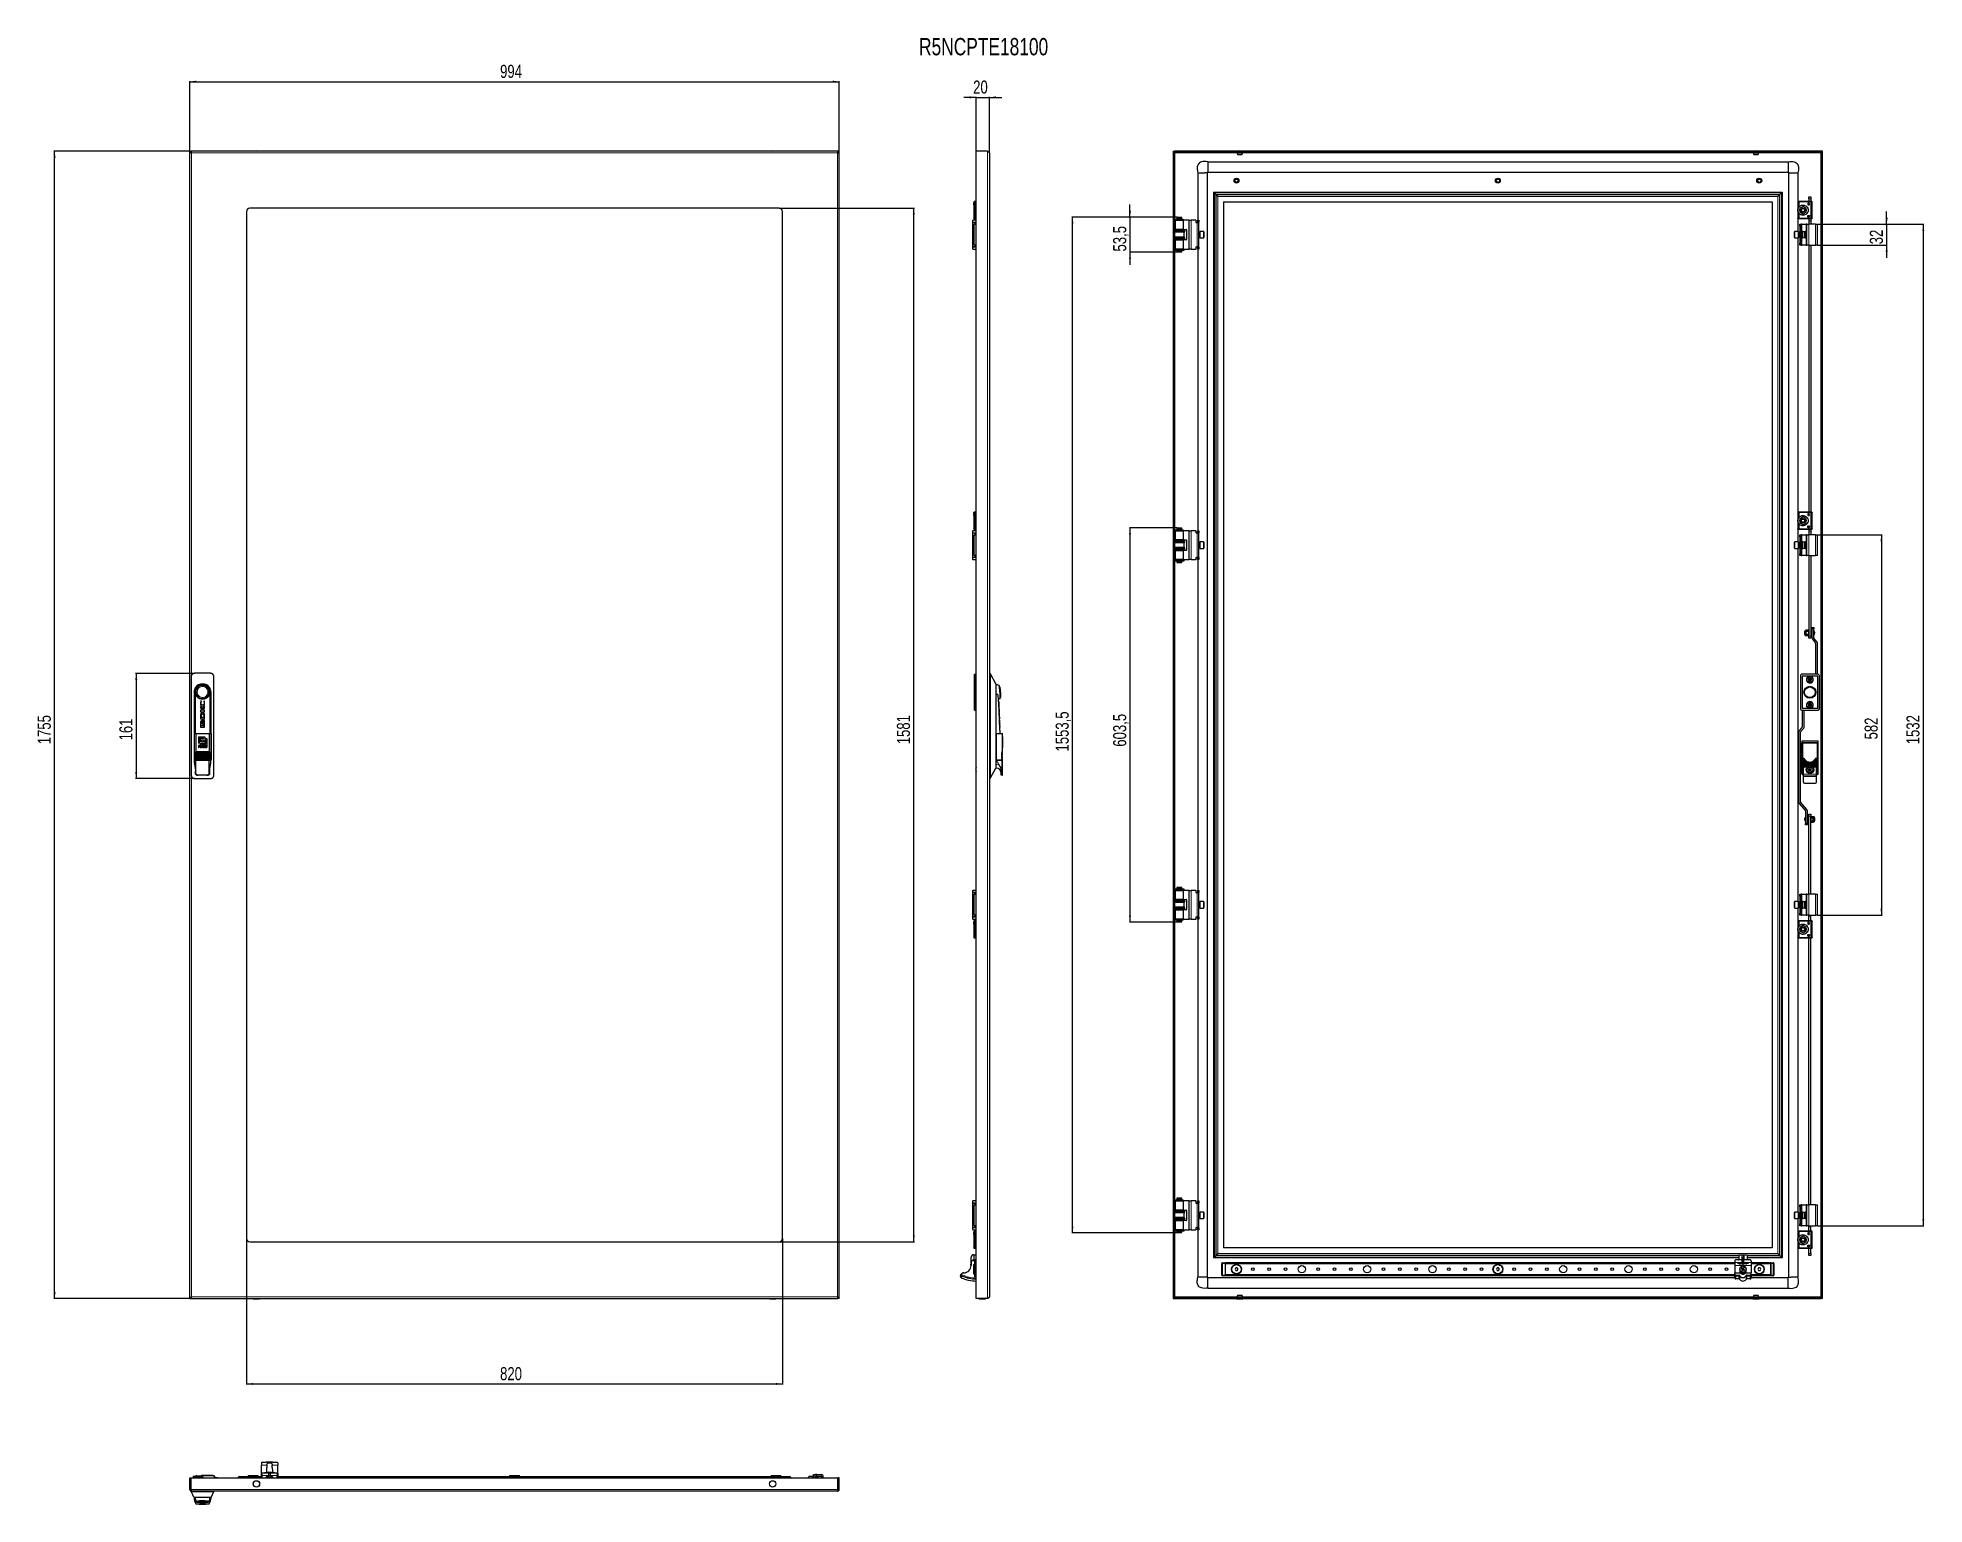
# Model space of a CAD drawing. Header units: millimetres. Extents: x -939 to 1948, y -1269 to 974.
import ezdxf

# ---------------------------------------------------------------- set-up
doc = ezdxf.new("R2010")
doc.units = ezdxf.units.MM
doc.layers.add('FORMAT', color=7, linetype='Continuous')
doc.styles.add('SLDTEXTSTYLE0', font='TXT', dxfattribs={"width": 0.75})
doc.dimstyles.new('SLDDIMSTYLE0', dxfattribs={"dimtxt": 20, "dimasz": 10, "dimexe": 0, "dimexo": 0.0625, "dimgap": 5, "dimtad": 2, "dimdec": 1, "dimrnd": 1e-09, "dimzin": 12, "dimdsep": 46, "dimtxsty": 'SLDTEXTSTYLE0', "dimsah": 1, "dimcen": 0.09, "dimadec": 0, "dimazin": 3, "dimtfac": 1, "dimtofl": 0, "dimtmove": 0, "dimatfit": 3, "dimfxl": 0, "dimfrac": 2, "dimtolj": 1, "dimtzin": 12, "dimarcsym": 0})
doc.dimstyles.new('SLDDIMSTYLE1', dxfattribs={"dimtxt": 20, "dimasz": 10, "dimexe": 0, "dimexo": 0.0625, "dimgap": 5, "dimtad": 2, "dimdec": 1, "dimrnd": 1e-09, "dimzin": 12, "dimdsep": 46, "dimtxsty": 'SLDTEXTSTYLE0', "dimsah": 1, "dimcen": 0.09, "dimadec": 0, "dimazin": 3, "dimtfac": 1, "dimtmove": 0, "dimatfit": 0, "dimfxl": 0, "dimfrac": 2, "dimtolj": 1, "dimtzin": 12, "dimarcsym": 0})

msp = doc.modelspace()

# ---------------------------------------------------------------- texts
at = {"layer": 'FORMAT', "insert": (409.69, 974.03), "char_height": 26.4583, "attachment_point": 1, "style": 'SLDTEXTSTYLE0'}
msp.add_mtext('R5NCPTE18100', dxfattribs=at)

# ---------------------------------------------------------------- blocks, each defined once
blk = doc.blocks.new('_D')
at = {"layer": 'FORMAT'}
for p, q in [((-706.4, 800.8), (-706.4, 908.2)), ((-706.4, 907.2), (287.6, 907.2)), ((287.6, 800.8), (287.6, 908.2))]:
    blk.add_line(p, q, dxfattribs=at)
for points in [[(-706.4, 907.2), (-696.4, 905.7), (-696.4, 908.8)], [(287.6, 907.2), (277.6, 908.8), (277.6, 905.7)]]:
    blk.add_solid(points, dxfattribs=at)
at = {"layer": 'FORMAT', "insert": (-231.5, 933), "char_height": 20, "attachment_point": 1, "style": 'SLDTEXTSTYLE0'}
blk.add_mtext('994', dxfattribs=at)
blk = doc.blocks.new('_D_1')
at = {"layer": 'FORMAT'}
for p, q in [((-706.4, 800.7), (-914.3, 800.7)), ((-913.3, -954.3), (-913.3, 800.7)), ((-706.4, -954.3), (-914.3, -954.3))]:
    blk.add_line(p, q, dxfattribs=at)
for points in [[(-913.3, 800.7), (-914.8, 790.7), (-911.8, 790.7)], [(-913.3, -954.3), (-911.8, -944.3), (-914.8, -944.3)]]:
    blk.add_solid(points, dxfattribs=at)
at = {"layer": 'FORMAT', "insert": (-939.1, -106.3), "char_height": 20, "attachment_point": 1, "rotation": 90, "style": 'SLDTEXTSTYLE0'}
blk.add_mtext('1755', dxfattribs=at)
blk = doc.blocks.new('_D_2')
at = {"layer": 'FORMAT'}
for p, q in [((-619.4, -862.3), (-619.4, -1085.8)), ((200.6, -862.3), (200.6, -1085.8)), ((-619.4, -1084.8), (200.6, -1084.8))]:
    blk.add_line(p, q, dxfattribs=at)
for points in [[(-619.4, -1084.8), (-609.4, -1086.3), (-609.4, -1083.2)], [(200.6, -1084.8), (190.6, -1083.2), (190.6, -1086.3)]]:
    blk.add_solid(points, dxfattribs=at)
at = {"layer": 'FORMAT', "insert": (-231.5, -1059), "char_height": 20, "attachment_point": 1, "style": 'SLDTEXTSTYLE0'}
blk.add_mtext('820', dxfattribs=at)
blk = doc.blocks.new('_D_3')
at = {"layer": 'FORMAT'}
for p, q in [((195.6, 713.7), (402.6, 713.7)), ((401.6, -867.3), (401.6, 713.7)), ((195.6, -867.3), (402.6, -867.3))]:
    blk.add_line(p, q, dxfattribs=at)
for points in [[(401.6, 713.7), (400.1, 703.7), (403.2, 703.7)], [(401.6, -867.3), (403.2, -857.3), (400.1, -857.3)]]:
    blk.add_solid(points, dxfattribs=at)
at = {"layer": 'FORMAT', "insert": (375.8, -106.3), "char_height": 20, "attachment_point": 1, "rotation": 90, "style": 'SLDTEXTSTYLE0'}
blk.add_mtext('1581', dxfattribs=at)
blk = doc.blocks.new('_D_4')
at = {"layer": 'FORMAT'}
for p, q in [((-698.9, 2.2), (-789.4, 2.2)), ((-788.4, 2.2), (-788.4, -158.8)), ((-698.9, -158.8), (-789.4, -158.8))]:
    blk.add_line(p, q, dxfattribs=at)
for points in [[(-788.4, 2.2), (-789.9, -7.8), (-786.8, -7.8)], [(-788.4, -158.8), (-786.8, -148.8), (-789.9, -148.8)]]:
    blk.add_solid(points, dxfattribs=at)
at = {"layer": 'FORMAT', "insert": (-814.2, -100.4), "char_height": 20, "attachment_point": 1, "rotation": 90, "style": 'SLDTEXTSTYLE0'}
blk.add_mtext('161', dxfattribs=at)
blk = doc.blocks.new('_D_5')
at = {"layer": 'FORMAT'}
for p, q in [((497.3, 883.2), (478, 883.2)), ((497.3, 800.8), (497.3, 884.2)), ((497.3, 883.2), (517.3, 883.2)), ((517.3, 798.2), (517.3, 884.2)), ((517.3, 883.2), (536.5, 883.2))]:
    blk.add_line(p, q, dxfattribs=at)
for points in [[(497.3, 883.2), (487.3, 884.8), (487.3, 881.7)], [(517.3, 883.2), (527.3, 881.7), (527.3, 884.8)]]:
    blk.add_solid(points, dxfattribs=at)
at = {"layer": 'FORMAT', "insert": (492.5, 909), "char_height": 20, "attachment_point": 1, "style": 'SLDTEXTSTYLE0'}
blk.add_mtext('20', dxfattribs=at)
blk = doc.blocks.new('_D_6')
at = {"layer": 'FORMAT'}
for p, q in [((804.6, 700), (643.5, 700)), ((644.5, -853.5), (644.5, 700)), ((804.6, -853.5), (643.5, -853.5))]:
    blk.add_line(p, q, dxfattribs=at)
for points in [[(644.5, 700), (643, 690), (646, 690)], [(644.5, -853.5), (646, -843.5), (643, -843.5)]]:
    blk.add_solid(points, dxfattribs=at)
at = {"layer": 'FORMAT', "insert": (618.7, -117.4), "char_height": 20, "attachment_point": 1, "rotation": 90, "style": 'SLDTEXTSTYLE0'}
blk.add_mtext('1553,5', dxfattribs=at)
blk = doc.blocks.new('_D_7')
at = {"layer": 'FORMAT'}
for p, q in [((804.6, 700), (731.5, 700)), ((732.5, 700), (732.5, 719.2)), ((732.5, 700), (732.5, 646.5)), ((804.6, 646.5), (731.5, 646.5)), ((732.5, 646.5), (732.5, 627.3))]:
    blk.add_line(p, q, dxfattribs=at)
for points in [[(732.5, 700), (734, 710), (731, 710)], [(732.5, 646.5), (731, 636.5), (734, 636.5)]]:
    blk.add_solid(points, dxfattribs=at)
at = {"layer": 'FORMAT', "insert": (706.7, 647.4), "char_height": 20, "attachment_point": 1, "rotation": 90, "style": 'SLDTEXTSTYLE0'}
blk.add_mtext('53,5', dxfattribs=at)
blk = doc.blocks.new('_D_8')
at = {"layer": 'FORMAT'}
for p, q in [((1784.5, 689.2), (1947.5, 689.2)), ((1946.5, 689.2), (1946.5, -842.8)), ((1784.5, -842.8), (1947.5, -842.8))]:
    blk.add_line(p, q, dxfattribs=at)
for points in [[(1946.5, 689.2), (1945, 679.2), (1948.1, 679.2)], [(1946.5, -842.8), (1948.1, -832.8), (1945, -832.8)]]:
    blk.add_solid(points, dxfattribs=at)
at = {"layer": 'FORMAT', "insert": (1920.7, -106.3), "char_height": 20, "attachment_point": 1, "rotation": 90, "style": 'SLDTEXTSTYLE0'}
blk.add_mtext('1532', dxfattribs=at)
blk = doc.blocks.new('_D_9')
at = {"layer": 'FORMAT'}
for p, q in [((1890.5, 689.2), (1890.5, 708.5)), ((1784.5, 689.2), (1891.5, 689.2)), ((1890.5, 689.2), (1890.5, 657.2)), ((1784.5, 657.2), (1891.5, 657.2)), ((1890.5, 657.2), (1890.5, 638))]:
    blk.add_line(p, q, dxfattribs=at)
for points in [[(1890.5, 689.2), (1892.1, 699.2), (1889, 699.2)], [(1890.5, 657.2), (1889, 647.2), (1892.1, 647.2)]]:
    blk.add_solid(points, dxfattribs=at)
at = {"layer": 'FORMAT', "insert": (1864.7, 658.5), "char_height": 20, "attachment_point": 1, "rotation": 90, "style": 'SLDTEXTSTYLE0'}
blk.add_mtext('32', dxfattribs=at)
blk = doc.blocks.new('_D_10')
at = {"layer": 'FORMAT'}
for p, q in [((804.6, 225), (731.5, 225)), ((732.5, 225), (732.5, -378.5)), ((804.6, -378.5), (731.5, -378.5))]:
    blk.add_line(p, q, dxfattribs=at)
for points in [[(732.5, 225), (731, 215), (734, 215)], [(732.5, -378.5), (734, -368.5), (731, -368.5)]]:
    blk.add_solid(points, dxfattribs=at)
at = {"layer": 'FORMAT', "insert": (706.7, -110), "char_height": 20, "attachment_point": 1, "rotation": 90, "style": 'SLDTEXTSTYLE0'}
blk.add_mtext('603,5', dxfattribs=at)
blk = doc.blocks.new('_D_11')
at = {"layer": 'FORMAT'}
for p, q in [((1784.5, 214.2), (1883.5, 214.2)), ((1882.5, 214.2), (1882.5, -367.8)), ((1784.5, -367.8), (1883.5, -367.8))]:
    blk.add_line(p, q, dxfattribs=at)
for points in [[(1882.5, 214.2), (1881, 204.2), (1884.1, 204.2)], [(1882.5, -367.8), (1884.1, -357.8), (1881, -357.8)]]:
    blk.add_solid(points, dxfattribs=at)
at = {"layer": 'FORMAT', "insert": (1856.7, -98.9), "char_height": 20, "attachment_point": 1, "rotation": 90, "style": 'SLDTEXTSTYLE0'}
blk.add_mtext('582', dxfattribs=at)

# ---------------------------------------------------------------- dimensions: what is measured, and where the dimension line sits
at = {"layer": 'FORMAT'}
for base, p1, p2, dimstyle, picture, middle in [((287.62, 907.24), (-706.38, 800.74), (287.62, 800.74), 'SLDDIMSTYLE0', '_D', (-209.38, 907.24)), ((517.27, 883.24), (497.27, 800.74), (517.27, 798.14), 'SLDDIMSTYLE1', '_D_5', (507.27, 883.24)), ((200.62, -1084.76), (-619.38, -862.26), (200.62, -862.26), 'SLDDIMSTYLE0', '_D_2', (-209.38, -1084.76))]:
    dim = msp.add_linear_dim(base=base, p1=p1, p2=p2, dimstyle=dimstyle, dxfattribs=at)
    dim.commit()
    dim.dimension.update_dxf_attribs({"geometry": picture, "text_midpoint": middle, "dimtype": 160})
for base, p1, p2, dimstyle, picture, middle in [((-913.31, 800.74), (-706.38, -954.26), (-706.38, 800.74), 'SLDDIMSTYLE0', '_D_1', (-913.31, -76.76)), ((401.63, 713.74), (195.62, -867.26), (195.62, 713.74), 'SLDDIMSTYLE0', '_D_3', (401.63, -76.76)), ((644.5, 699.99), (804.58, -853.51), (804.58, 699.99), 'SLDDIMSTYLE0', '_D_6', (644.5, -76.76)), ((732.5, 646.49), (804.58, 699.99), (804.58, 646.49), 'SLDDIMSTYLE1', '_D_7', (732.5, 673.24)), ((1890.51, 657.24), (1784.51, 689.24), (1784.51, 657.24), 'SLDDIMSTYLE1', '_D_9', (1890.51, 673.24)), ((1946.51, -842.76), (1784.51, 689.24), (1784.51, -842.76), 'SLDDIMSTYLE0', '_D_8', (1946.51, -76.76)), ((732.5, -378.51), (804.58, 224.99), (804.58, -378.51), 'SLDDIMSTYLE0', '_D_10', (732.5, -76.76)), ((1882.51, -367.76), (1784.51, 214.24), (1784.51, -367.76), 'SLDDIMSTYLE0', '_D_11', (1882.51, -76.76)), ((-788.38, -158.76), (-698.88, 2.24), (-698.88, -158.76), 'SLDDIMSTYLE0', '_D_4', (-788.38, -78.26))]:
    dim = msp.add_linear_dim(base=base, p1=p1, p2=p2, angle=90, dimstyle=dimstyle, dxfattribs=at)
    dim.commit()
    dim.dimension.update_dxf_attribs({"geometry": picture, "text_midpoint": middle, "dimtype": 160})

# ---------------------------------------------------------------- linework, layer by layer
at = {"color": 7, "linetype": 'Continuous', "lineweight": 25}
for p, q in [((-706.38, 800.74), (-704.38, 800.74)), ((-706.38, -954.26), (-706.38, 800.74)), ((-704.08, 799.01), (-704.08, 800.74)), ((285.32, 800.74), (-704.08, 800.74)), ((285.32, 800.74), (285.32, 799.01)), ((287.62, 800.74), (285.62, 800.74)), ((287.62, -954.26), (287.62, 800.74)), ((497.27, -954.26), (497.27, 800.74)), ((514.67, 800.74), (497.27, 800.74)), ((517.27, 798.14), (517.27, -0.76)), ((798.51, 800.74), (800.51, 800.74)), ((798.51, 800.74), (798.51, -954.26)), ((800.51, 800.74), (800.51, -954.26)), ((1790.21, 800.74), (800.81, 800.74)), ((800.81, 798.74), (800.81, 800.74)), ((1790.21, 798.74), (800.81, 798.74)), ((801.11, 798.14), (800.91, 798.74)), ((851.51, 784.74), (851.51, 768.91)), ((851.51, 784.74), (1739.51, 784.74)), ((900.51, 796.13), (896.92, 796.13)), ((897.4, 795.74), (903.61, 795.74)), ((904.1, 796.13), (900.51, 796.13)), ((1694.1, 796.13), (1686.92, 796.13)), ((1687.4, 795.74), (1693.61, 795.74)), ((1790.12, 798.74), (1789.91, 798.14)), ((1790.21, 798.74), (1790.21, 800.74)), ((1790.51, -954.26), (1790.51, 800.74)), ((1792.51, 800.74), (1790.51, 800.74)), ((1792.51, -954.26), (1792.51, 800.74)), ((836.51, 767.74), (837.49, 767.74)), ((836.51, 767.74), (836.51, 695.24)), ((837.49, 767.74), (839.94, 767.74)), ((839.94, 767.74), (843.51, 767.74)), ((843.51, 767.74), (847.08, 767.74)), ((850.51, 767.74), (850.51, -921.26)), ((851.51, 768.74), (1739.51, 768.74)), ((1740.51, 767.74), (1740.51, -921.26)), ((1754.51, 767.74), (1754.51, 723.42)), ((493.67, 723.24), (493.67, 698.24)), ((497.27, 723.74), (495.67, 723.74)), ((860.51, 738.24), (860.51, -891.76)), ((860.51, 738.24), (861.51, 737.24)), ((860.51, 738.24), (1730.51, 738.24)), ((861.61, 737.14), (863.91, 734.84)), ((863.91, 734.84), (864.61, 734.14)), ((864.61, 734.14), (866.91, 731.84)), ((875.51, 723.24), (1715.51, 723.24)), ((875.51, 723.24), (875.51, -876.76)), ((1715.51, 723.24), (1715.51, -876.76)), ((1724.1, 731.84), (1726.41, 734.14)), ((1726.41, 734.14), (1727.1, 734.84)), ((1727.1, 734.84), (1729.41, 737.14)), ((1729.51, 737.24), (1730.51, 738.24)), ((1730.51, 738.24), (1730.51, -891.76)), ((1754.51, 723.24), (1754.51, 698.24)), ((1774.51, 723.74), (1756.51, 723.74)), ((1771.21, 730.94), (1774.21, 730.94)), ((1771.21, 727.94), (1771.21, 730.94)), ((1771.21, 727.94), (1771.21, 723.74)), ((1774.21, 730.94), (1774.21, 727.94)), ((1774.21, 727.94), (1774.21, 723.74)), ((1775.11, 723.74), (1774.86, 723.74)), ((1776.51, 698.24), (1776.51, 723.24)), ((-619.38, 708.74), (-619.38, -862.26)), ((195.62, 713.74), (-614.38, 713.74)), ((200.62, -862.26), (200.62, 708.74)), ((491.72, 694.74), (491.72, 692.74)), ((497.27, 695.24), (492.22, 695.24)), ((495.67, 697.74), (497.27, 697.74)), ((800.86, 696.94), (800.86, 696.04)), ((800.86, 696.94), (813.75, 696.94)), ((800.86, 696.04), (813.75, 696.04)), ((801.56, 695.24), (801.56, 681.24)), ((801.56, 695.24), (814.46, 695.24)), ((804.58, 699.99), (804.01, 698.99)), ((804.01, 698.99), (804.01, 696.99)), ((812.01, 698.99), (804.01, 698.99)), ((808.76, 696.99), (804.01, 696.99)), ((804.01, 695.99), (804.01, 695.24)), ((808.76, 695.99), (804.01, 695.99)), ((804.51, 696.99), (804.51, 696.94)), ((804.51, 696.04), (804.51, 695.99)), ((804.58, 699.99), (811.43, 699.99)), ((812.01, 696.99), (808.76, 696.99)), ((812.01, 695.99), (808.76, 695.99)), ((812.01, 698.99), (811.43, 699.99)), ((811.51, 696.94), (811.51, 696.99)), ((811.51, 695.99), (811.51, 696.04)), ((812.01, 696.99), (812.01, 698.99)), ((812.01, 695.24), (812.01, 695.99)), ((813.75, 696.94), (813.83, 696.94)), ((813.75, 696.04), (813.83, 696.04)), ((813.83, 696.04), (813.83, 696.94)), ((813.83, 696.94), (814.04, 696.94)), ((813.83, 696.04), (814.04, 696.04)), ((814.04, 696.04), (814.04, 696.94)), ((814.46, 681.24), (814.46, 695.24)), ((822.56, 695.24), (814.46, 695.24)), ((823.06, 695.24), (822.56, 695.24)), ((823.06, 695.24), (826.06, 695.24)), ((823.06, 651.24), (823.06, 695.24)), ((833.06, 695.24), (826.06, 695.24)), ((833.06, 695.24), (833.06, 691.94)), ((835.56, 695.24), (838.06, 695.24)), ((835.56, 694.74), (835.56, 695.24)), ((835.56, 694.74), (835.56, 692.74)), ((838.06, 695.24), (838.06, 694.74)), ((838.06, 694.74), (838.06, 692.74)), ((1754.51, 698.07), (1754.51, 678.24)), ((1755.34, 713.87), (1756.84, 716.13)), ((1756.84, 705.36), (1755.34, 707.62)), ((1756.51, 697.74), (1774.51, 697.74)), ((1762.51, 716.46), (1757.56, 713.6)), ((1757.56, 713.6), (1757.56, 711.74)), ((1757.56, 711.74), (1759.52, 711.74)), ((1757.56, 709.74), (1757.56, 711.74)), ((1757.56, 709.74), (1757.56, 707.89)), ((1757.56, 709.74), (1759.52, 709.74)), ((1757.56, 707.89), (1762.51, 705.03)), ((1760.22, 711.74), (1759.52, 711.74)), ((1759.52, 709.74), (1760.22, 709.74)), ((1767.46, 713.6), (1762.51, 716.46)), ((1762.51, 705.03), (1767.46, 707.89)), ((1765.49, 711.74), (1764.8, 711.74)), ((1764.8, 709.74), (1765.49, 709.74)), ((1765.49, 711.74), (1767.46, 711.74)), ((1765.49, 709.74), (1767.46, 709.74)), ((1767.46, 711.74), (1767.46, 713.6)), ((1767.46, 711.74), (1767.46, 709.74)), ((1767.46, 707.89), (1767.46, 709.74)), ((1769.95, 720.7), (1769.95, 718.84)), ((1769.95, 700.79), (1769.95, 702.65)), ((1770.41, 718.84), (1770.41, 719.12)), ((1770.41, 702.65), (1770.41, 702.37)), ((1770.48, 720.45), (1770.48, 720.67)), ((1770.86, 720.45), (1770.48, 720.45)), ((1770.48, 720.1), (1770.91, 720.1)), ((1770.48, 719.51), (1770.48, 720.1)), ((1770.48, 701.39), (1770.48, 701.98)), ((1770.91, 701.39), (1770.48, 701.39)), ((1770.86, 701.04), (1770.48, 701.04)), ((1770.48, 701.04), (1770.48, 700.82)), ((1771.21, 697.83), (1771.21, 694.44)), ((1771.21, 694.44), (1771.21, 689.24)), ((1774.21, 697.83), (1774.21, 694.44)), ((1774.21, 694.44), (1774.21, 689.24)), ((1774.86, 697.74), (1775.11, 697.74)), ((492.22, 692.24), (495.72, 692.24)), ((492.22, 692.24), (492.22, 691.94)), ((492.22, 654.54), (492.22, 691.94)), ((492.22, 691.94), (495.22, 691.94)), ((493.77, 689.24), (496.77, 689.24)), ((493.77, 657.24), (493.77, 689.24)), ((494.72, 692.24), (494.72, 691.94)), ((495.22, 691.94), (495.72, 691.94)), ((495.72, 691.94), (495.72, 692.24)), ((497.27, 689.24), (496.77, 689.24)), ((800.51, 680.24), (815.51, 680.24)), ((815.51, 679.64), (800.51, 679.64)), ((815.51, 676.84), (800.51, 676.84)), ((815.51, 669.64), (800.51, 669.64)), ((815.51, 666.84), (800.51, 666.84)), ((800.51, 666.24), (815.51, 666.24)), ((814.46, 681.24), (801.56, 681.24)), ((801.56, 665.24), (801.56, 651.24)), ((801.56, 665.24), (814.46, 665.24)), ((804.01, 681.24), (804.01, 680.24)), ((804.01, 666.24), (804.01, 665.24)), ((812.01, 680.24), (812.01, 681.24)), ((812.01, 665.24), (812.01, 666.24)), ((814.46, 681.24), (818.56, 681.24)), ((814.46, 651.24), (814.46, 665.24)), ((818.56, 665.24), (814.46, 665.24)), ((815.51, 679.64), (815.51, 680.24)), ((816.21, 678.96), (815.51, 679.64)), ((815.51, 676.84), (816.21, 677.53)), ((815.51, 669.64), (815.51, 676.84)), ((816.21, 668.96), (815.51, 669.64)), ((815.51, 666.84), (816.21, 667.53)), ((815.51, 666.24), (815.51, 666.84)), ((819.06, 680.74), (819.06, 665.74)), ((833.06, 691.94), (835.06, 691.94)), ((835.06, 691.94), (838.06, 691.94)), ((835.56, 692.24), (835.56, 692.74)), ((838.06, 692.24), (835.56, 692.24)), ((835.56, 692.24), (835.56, 691.94)), ((838.06, 692.74), (838.06, 692.24)), ((838.06, 691.94), (838.06, 692.24)), ((838.06, 654.54), (838.06, 691.94)), ((839.31, 676.24), (838.06, 676.24)), ((838.06, 670.24), (839.31, 670.24)), ((844.96, 678.24), (839.56, 678.24)), ((839.56, 678.24), (839.56, 668.24)), ((839.56, 668.24), (844.96, 668.24)), ((845.56, 677.64), (845.56, 668.84)), ((1749.51, 670.99), (1749.51, 677.64)), ((1749.51, 668.84), (1749.51, 670.99)), ((1755.51, 678.24), (1750.11, 678.24)), ((1750.11, 668.24), (1755.51, 668.24)), ((1754.51, 668.24), (1754.51, 248.42)), ((1755.51, 670.69), (1755.51, 678.24)), ((1755.51, 668.24), (1755.51, 670.69)), ((1757.01, 676.24), (1755.76, 676.24)), ((1755.76, 670.24), (1757.01, 670.24)), ((1757.51, 678.24), (1757.01, 678.24)), ((1757.01, 678.24), (1757.01, 677.03)), ((1757.01, 677.03), (1757.01, 668.24)), ((1757.01, 668.24), (1757.51, 668.24)), ((1757.51, 689.24), (1759.51, 689.24)), ((1757.51, 688.24), (1757.51, 689.24)), ((1757.51, 687.24), (1757.51, 688.24)), ((1757.51, 686.24), (1757.51, 687.24)), ((1759.51, 686.24), (1757.51, 686.24)), ((1757.51, 686.24), (1757.51, 685.74)), ((1759.51, 685.74), (1757.51, 685.74)), ((1757.51, 685.74), (1757.51, 660.74)), ((1759.51, 689.24), (1759.51, 688.24)), ((1760.51, 689.24), (1759.51, 689.24)), ((1759.51, 687.24), (1759.51, 688.24)), ((1759.51, 687.24), (1759.51, 686.24)), ((1759.51, 686.24), (1759.51, 685.74)), ((1759.51, 685.74), (1759.51, 660.74)), ((1759.51, 679.24), (1760.51, 679.24)), ((1760.51, 667.24), (1759.51, 667.24)), ((1760.51, 689.24), (1767.51, 689.24)), ((1761.21, 679.24), (1760.51, 679.24)), ((1760.51, 667.24), (1761.21, 667.24)), ((1761.21, 679.24), (1761.21, 678.79)), ((1761.21, 667.69), (1761.21, 667.24)), ((1765.14, 677.74), (1762.01, 677.74)), ((1762.01, 668.74), (1762.01, 677.74)), ((1762.01, 668.74), (1765.14, 668.74)), ((1766.01, 677.24), (1765.14, 677.74)), ((1765.14, 668.74), (1765.14, 677.74)), ((1765.14, 668.74), (1766.01, 669.24)), ((1766.01, 669.24), (1766.01, 677.24)), ((1766.81, 667.24), (1766.81, 679.24)), ((1767.51, 679.24), (1766.81, 679.24)), ((1766.81, 667.24), (1767.51, 667.24)), ((1768.51, 689.24), (1767.51, 689.24)), ((1767.51, 679.24), (1768.51, 679.24)), ((1768.51, 667.24), (1767.51, 667.24)), ((1768.51, 689.24), (1771.51, 689.24)), ((1768.51, 657.24), (1768.51, 689.24)), ((1781.51, 689.24), (1771.51, 689.24)), ((1781.51, 689.24), (1784.51, 689.24)), ((1784.51, 657.24), (1784.51, 689.24)), ((491.72, 653.74), (491.72, 651.74)), ((495.22, 654.54), (492.22, 654.54)), ((492.22, 654.54), (492.22, 654.24)), ((495.72, 654.24), (492.22, 654.24)), ((492.22, 651.24), (497.27, 651.24)), ((496.77, 657.24), (493.77, 657.24)), ((494.72, 654.54), (494.72, 654.24)), ((495.72, 654.54), (495.22, 654.54)), ((495.72, 654.24), (495.72, 654.54)), ((496.77, 657.24), (497.27, 657.24)), ((800.86, 650.44), (800.86, 649.54)), ((800.86, 650.44), (815.16, 650.44)), ((800.86, 649.54), (815.16, 649.54)), ((814.46, 651.24), (801.56, 651.24)), ((804.01, 651.24), (804.01, 650.49)), ((808.76, 650.49), (804.01, 650.49)), ((804.01, 649.49), (804.01, 647.49)), ((808.76, 649.49), (804.01, 649.49)), ((804.01, 647.49), (804.58, 646.49)), ((804.01, 647.49), (808.76, 647.49)), ((804.51, 650.49), (804.51, 650.44)), ((804.51, 649.54), (804.51, 649.49)), ((808.65, 646.49), (804.58, 646.49)), ((811.43, 646.49), (808.65, 646.49)), ((812.01, 650.49), (808.76, 650.49)), ((812.01, 649.49), (808.76, 649.49)), ((808.76, 647.49), (812.01, 647.49)), ((811.43, 646.49), (812.01, 647.49)), ((811.51, 650.44), (811.51, 650.49)), ((811.51, 649.49), (811.51, 649.54)), ((812.01, 650.49), (812.01, 651.24)), ((812.01, 647.49), (812.01, 649.49)), ((814.46, 651.24), (822.56, 651.24)), ((815.16, 649.54), (815.16, 650.44)), ((822.56, 651.24), (823.06, 651.24)), ((826.06, 651.24), (823.06, 651.24)), ((826.06, 651.24), (833.06, 651.24)), ((833.06, 654.54), (835.06, 654.54)), ((833.06, 654.54), (833.06, 651.24)), ((838.06, 654.54), (835.06, 654.54)), ((835.56, 654.54), (835.56, 654.24)), ((835.56, 654.24), (838.06, 654.24)), ((835.56, 653.74), (835.56, 654.24)), ((835.56, 653.74), (835.56, 651.74)), ((835.56, 651.24), (835.56, 651.74)), ((838.06, 651.24), (835.56, 651.24)), ((836.51, 651.24), (836.51, 220.24)), ((838.06, 654.24), (838.06, 654.54)), ((838.06, 654.24), (838.06, 653.74)), ((838.06, 653.74), (838.06, 651.74)), ((838.06, 651.74), (838.06, 651.24)), ((1759.51, 660.74), (1757.51, 660.74)), ((1757.51, 660.74), (1757.51, 660.24)), ((1757.51, 660.24), (1759.51, 660.24)), ((1757.51, 659.24), (1757.51, 660.24)), ((1757.51, 658.24), (1757.51, 659.24)), ((1757.51, 657.24), (1757.51, 658.24)), ((1759.51, 657.24), (1757.51, 657.24)), ((1759.51, 660.74), (1759.51, 660.24)), ((1759.51, 660.24), (1759.51, 659.24)), ((1759.51, 658.24), (1759.51, 659.24)), ((1759.51, 658.24), (1759.51, 657.24)), ((1759.51, 657.24), (1760.51, 657.24)), ((1767.51, 657.24), (1760.51, 657.24)), ((1767.51, 657.24), (1768.51, 657.24)), ((1771.51, 657.24), (1768.51, 657.24)), ((1771.21, 657.24), (1771.21, 248.74)), ((1771.51, 657.24), (1781.51, 657.24)), ((1774.21, 657.24), (1774.21, 248.74)), ((1784.51, 657.24), (1781.51, 657.24)), ((493.67, 248.24), (493.67, 223.24)), ((497.27, 248.74), (495.67, 248.74)), ((1754.51, 248.24), (1754.51, 223.24)), ((1755.34, 238.87), (1756.84, 241.13)), ((1756.84, 230.36), (1755.34, 232.62)), ((1774.51, 248.74), (1756.51, 248.74)), ((1762.51, 241.46), (1757.56, 238.6)), ((1757.56, 238.6), (1757.56, 236.74)), ((1757.56, 236.74), (1759.52, 236.74)), ((1757.56, 234.74), (1757.56, 236.74)), ((1757.56, 234.74), (1757.56, 232.89)), ((1757.56, 234.74), (1759.52, 234.74)), ((1757.56, 232.89), (1762.51, 230.03)), ((1760.22, 236.74), (1759.52, 236.74)), ((1759.52, 234.74), (1760.22, 234.74)), ((1767.46, 238.6), (1762.51, 241.46)), ((1762.51, 230.03), (1767.46, 232.89)), ((1765.49, 236.74), (1764.8, 236.74)), ((1764.8, 234.74), (1765.49, 234.74)), ((1765.49, 236.74), (1767.46, 236.74)), ((1765.49, 234.74), (1767.46, 234.74)), ((1767.46, 236.74), (1767.46, 238.6)), ((1767.46, 236.74), (1767.46, 234.74)), ((1767.46, 232.89), (1767.46, 234.74)), ((1769.95, 245.7), (1769.95, 243.84)), ((1770.41, 243.84), (1770.41, 244.12)), ((1770.48, 245.45), (1770.48, 245.67)), ((1770.86, 245.45), (1770.48, 245.45)), ((1770.48, 245.1), (1770.91, 245.1)), ((1770.48, 244.51), (1770.48, 245.1)), ((1775.11, 248.74), (1774.86, 248.74)), ((1776.51, 223.24), (1776.51, 248.24)), ((491.72, 219.74), (491.72, 217.74)), ((497.27, 220.24), (492.22, 220.24)), ((492.22, 217.24), (495.72, 217.24)), ((492.22, 217.24), (492.22, 216.94)), ((492.22, 179.54), (492.22, 216.94)), ((492.22, 216.94), (495.22, 216.94)), ((493.77, 214.24), (496.77, 214.24)), ((493.77, 182.24), (493.77, 214.24)), ((494.72, 217.24), (494.72, 216.94)), ((495.22, 216.94), (495.72, 216.94)), ((495.67, 222.74), (497.27, 222.74)), ((495.72, 216.94), (495.72, 217.24)), ((497.27, 214.24), (496.77, 214.24)), ((800.51, 205.24), (815.51, 205.24)), ((815.51, 204.64), (800.51, 204.64)), ((800.86, 221.94), (800.86, 221.04)), ((800.86, 221.94), (813.75, 221.94)), ((800.86, 221.04), (813.75, 221.04)), ((801.56, 220.24), (801.56, 206.24)), ((801.56, 220.24), (814.46, 220.24)), ((814.46, 206.24), (801.56, 206.24)), ((804.58, 224.99), (804.01, 223.99)), ((804.01, 223.99), (804.01, 221.99)), ((812.01, 223.99), (804.01, 223.99)), ((808.76, 221.99), (804.01, 221.99)), ((804.01, 220.99), (804.01, 220.24)), ((808.76, 220.99), (804.01, 220.99)), ((804.01, 206.24), (804.01, 205.24)), ((804.51, 221.99), (804.51, 221.94)), ((804.51, 221.04), (804.51, 220.99)), ((804.58, 224.99), (811.43, 224.99)), ((812.01, 221.99), (808.76, 221.99)), ((812.01, 220.99), (808.76, 220.99)), ((812.01, 223.99), (811.43, 224.99)), ((811.51, 221.94), (811.51, 221.99)), ((811.51, 220.99), (811.51, 221.04)), ((812.01, 221.99), (812.01, 223.99)), ((812.01, 220.24), (812.01, 220.99)), ((812.01, 205.24), (812.01, 206.24)), ((813.75, 221.94), (813.83, 221.94)), ((813.75, 221.04), (813.83, 221.04)), ((813.83, 221.04), (813.83, 221.94)), ((813.83, 221.94), (814.04, 221.94)), ((813.83, 221.04), (814.04, 221.04)), ((814.04, 221.04), (814.04, 221.94)), ((814.46, 206.24), (814.46, 220.24)), ((822.56, 220.24), (814.46, 220.24)), ((814.46, 206.24), (818.56, 206.24)), ((815.51, 204.64), (815.51, 205.24)), ((816.21, 203.96), (815.51, 204.64)), ((815.51, 201.84), (816.21, 202.53)), ((819.06, 205.74), (819.06, 190.74)), ((823.06, 220.24), (822.56, 220.24)), ((823.06, 220.24), (826.06, 220.24)), ((823.06, 176.24), (823.06, 220.24)), ((833.06, 220.24), (826.06, 220.24)), ((833.06, 220.24), (833.06, 216.94)), ((833.06, 216.94), (835.06, 216.94)), ((835.06, 216.94), (838.06, 216.94)), ((835.56, 220.24), (838.06, 220.24)), ((835.56, 219.74), (835.56, 220.24)), ((835.56, 219.74), (835.56, 217.74)), ((835.56, 217.24), (835.56, 217.74)), ((838.06, 217.24), (835.56, 217.24)), ((835.56, 217.24), (835.56, 216.94)), ((838.06, 220.24), (838.06, 219.74)), ((838.06, 219.74), (838.06, 217.74)), ((838.06, 217.74), (838.06, 217.24)), ((838.06, 216.94), (838.06, 217.24)), ((838.06, 179.54), (838.06, 216.94)), ((844.96, 203.24), (839.56, 203.24)), ((839.56, 203.24), (839.56, 193.24)), ((845.56, 202.64), (845.56, 193.84)), ((1749.51, 195.99), (1749.51, 202.64)), ((1755.51, 203.24), (1750.11, 203.24)), ((1754.51, 223.07), (1754.51, 203.24)), ((1755.51, 195.69), (1755.51, 203.24)), ((1756.51, 222.74), (1774.51, 222.74)), ((1757.51, 203.24), (1757.01, 203.24)), ((1757.01, 203.24), (1757.01, 202.03)), ((1757.51, 214.24), (1759.51, 214.24)), ((1757.51, 213.24), (1757.51, 214.24)), ((1757.51, 212.24), (1757.51, 213.24)), ((1757.51, 211.24), (1757.51, 212.24)), ((1759.51, 211.24), (1757.51, 211.24)), ((1757.51, 211.24), (1757.51, 210.74)), ((1759.51, 210.74), (1757.51, 210.74)), ((1757.51, 210.74), (1757.51, 185.74)), ((1759.51, 214.24), (1759.51, 213.24)), ((1760.51, 214.24), (1759.51, 214.24)), ((1759.51, 212.24), (1759.51, 213.24)), ((1759.51, 212.24), (1759.51, 211.24)), ((1759.51, 211.24), (1759.51, 210.74)), ((1759.51, 210.74), (1759.51, 185.74)), ((1759.51, 204.24), (1760.51, 204.24)), ((1760.51, 214.24), (1767.51, 214.24)), ((1761.21, 204.24), (1760.51, 204.24)), ((1761.21, 204.24), (1761.21, 203.79)), ((1765.14, 202.74), (1762.01, 202.74)), ((1762.01, 193.74), (1762.01, 202.74)), ((1766.01, 202.24), (1765.14, 202.74)), ((1765.14, 193.74), (1765.14, 202.74)), ((1766.01, 194.24), (1766.01, 202.24)), ((1766.81, 192.24), (1766.81, 204.24)), ((1767.51, 204.24), (1766.81, 204.24)), ((1768.51, 214.24), (1767.51, 214.24)), ((1767.51, 204.24), (1768.51, 204.24)), ((1768.51, 214.24), (1771.51, 214.24)), ((1768.51, 182.24), (1768.51, 214.24)), ((1769.95, 225.79), (1769.95, 227.65)), ((1770.41, 227.65), (1770.41, 227.37)), ((1770.48, 226.39), (1770.48, 226.98)), ((1770.91, 226.39), (1770.48, 226.39)), ((1770.86, 226.04), (1770.48, 226.04)), ((1770.48, 226.04), (1770.48, 225.82)), ((1771.21, 222.83), (1771.21, 219.44)), ((1771.21, 219.44), (1771.21, 214.24)), ((1781.51, 214.24), (1771.51, 214.24)), ((1774.21, 222.83), (1774.21, 219.44)), ((1774.21, 219.44), (1774.21, 214.24)), ((1774.86, 222.74), (1775.11, 222.74)), ((1781.51, 214.24), (1784.51, 214.24)), ((1784.51, 182.24), (1784.51, 214.24)), ((491.72, 178.74), (491.72, 176.74)), ((495.22, 179.54), (492.22, 179.54)), ((492.22, 179.54), (492.22, 179.24)), ((495.72, 179.24), (492.22, 179.24)), ((492.22, 176.24), (497.27, 176.24)), ((496.77, 182.24), (493.77, 182.24)), ((494.72, 179.54), (494.72, 179.24)), ((495.72, 179.54), (495.22, 179.54)), ((495.72, 179.24), (495.72, 179.54)), ((496.77, 182.24), (497.27, 182.24)), ((815.51, 201.84), (800.51, 201.84)), ((815.51, 194.64), (800.51, 194.64)), ((815.51, 191.84), (800.51, 191.84)), ((800.51, 191.24), (815.51, 191.24)), ((800.86, 175.44), (800.86, 174.54)), ((800.86, 175.44), (815.16, 175.44)), ((800.86, 174.54), (815.16, 174.54)), ((801.56, 190.24), (801.56, 176.24)), ((801.56, 190.24), (814.46, 190.24)), ((814.46, 176.24), (801.56, 176.24)), ((804.01, 191.24), (804.01, 190.24)), ((804.01, 176.24), (804.01, 175.49)), ((808.76, 175.49), (804.01, 175.49)), ((804.01, 174.49), (804.01, 172.49)), ((808.76, 174.49), (804.01, 174.49)), ((804.51, 175.49), (804.51, 175.44)), ((804.51, 174.54), (804.51, 174.49)), ((812.01, 175.49), (808.76, 175.49)), ((812.01, 174.49), (808.76, 174.49)), ((811.51, 175.44), (811.51, 175.49)), ((811.51, 174.49), (811.51, 174.54)), ((812.01, 190.24), (812.01, 191.24)), ((812.01, 175.49), (812.01, 176.24)), ((812.01, 172.49), (812.01, 174.49)), ((814.46, 176.24), (814.46, 190.24)), ((818.56, 190.24), (814.46, 190.24)), ((814.46, 176.24), (822.56, 176.24)), ((815.16, 174.54), (815.16, 175.44)), ((815.51, 194.64), (815.51, 201.84)), ((816.21, 193.96), (815.51, 194.64)), ((815.51, 191.84), (816.21, 192.53)), ((815.51, 191.24), (815.51, 191.84)), ((822.56, 176.24), (823.06, 176.24)), ((826.06, 176.24), (823.06, 176.24)), ((826.06, 176.24), (833.06, 176.24)), ((833.06, 179.54), (835.06, 179.54)), ((833.06, 179.54), (833.06, 176.24)), ((838.06, 179.54), (835.06, 179.54)), ((835.56, 179.54), (835.56, 179.24)), ((835.56, 179.24), (838.06, 179.24)), ((835.56, 178.74), (835.56, 179.24)), ((835.56, 178.74), (835.56, 176.74)), ((835.56, 176.24), (835.56, 176.74)), ((838.06, 176.24), (835.56, 176.24)), ((836.51, 176.24), (836.51, -329.76)), ((839.31, 201.24), (838.06, 201.24)), ((838.06, 195.24), (839.31, 195.24)), ((838.06, 179.24), (838.06, 179.54)), ((838.06, 179.24), (838.06, 178.74)), ((838.06, 178.74), (838.06, 176.74)), ((838.06, 176.74), (838.06, 176.24)), ((839.56, 193.24), (844.96, 193.24)), ((1749.51, 193.84), (1749.51, 195.99)), ((1750.11, 193.24), (1755.51, 193.24)), ((1754.51, 193.24), (1754.51, -346.76)), ((1755.51, 193.24), (1755.51, 195.69)), ((1757.01, 201.24), (1755.76, 201.24)), ((1755.76, 195.24), (1757.01, 195.24)), ((1757.01, 202.03), (1757.01, 193.24)), ((1757.01, 193.24), (1757.51, 193.24)), ((1759.51, 185.74), (1757.51, 185.74)), ((1757.51, 185.74), (1757.51, 185.24)), ((1757.51, 185.24), (1759.51, 185.24)), ((1757.51, 184.24), (1757.51, 185.24)), ((1757.51, 183.24), (1757.51, 184.24)), ((1757.51, 182.24), (1757.51, 183.24)), ((1759.51, 182.24), (1757.51, 182.24)), ((1760.51, 192.24), (1759.51, 192.24)), ((1759.51, 185.74), (1759.51, 185.24)), ((1759.51, 185.24), (1759.51, 184.24)), ((1759.51, 183.24), (1759.51, 184.24)), ((1759.51, 183.24), (1759.51, 182.24)), ((1759.51, 182.24), (1760.51, 182.24)), ((1760.51, 192.24), (1761.21, 192.24)), ((1767.51, 182.24), (1760.51, 182.24)), ((1761.21, 192.69), (1761.21, 192.24)), ((1762.01, 193.74), (1765.14, 193.74)), ((1765.14, 193.74), (1766.01, 194.24)), ((1766.81, 192.24), (1767.51, 192.24)), ((1768.51, 192.24), (1767.51, 192.24)), ((1767.51, 182.24), (1768.51, 182.24)), ((1771.51, 182.24), (1768.51, 182.24)), ((1771.21, 182.24), (1771.21, 58.94)), ((1771.51, 182.24), (1781.51, 182.24)), ((1774.21, 182.24), (1774.21, 58.94)), ((1784.51, 182.24), (1781.51, 182.24)), ((804.01, 172.49), (804.58, 171.49)), ((804.01, 172.49), (808.76, 172.49)), ((808.65, 171.49), (804.58, 171.49)), ((811.43, 171.49), (808.65, 171.49)), ((808.76, 172.49), (812.01, 172.49)), ((811.43, 171.49), (812.01, 172.49)), ((1766.01, 66.89), (1765.51, 66.39)), ((1765.51, 61.49), (1765.51, 66.39)), ((1765.51, 61.49), (1766.01, 60.99)), ((1767.21, 67.79), (1766.01, 67.79)), ((1766.01, 63.94), (1766.01, 67.79)), ((1766.01, 60.09), (1766.01, 63.94)), ((1766.01, 60.09), (1767.21, 60.09)), ((1767.55, 68.39), (1767.21, 67.79)), ((1767.21, 63.94), (1767.21, 67.79)), ((1767.21, 60.09), (1767.21, 63.94)), ((1767.21, 60.09), (1767.55, 59.49)), ((1770.66, 68.39), (1767.55, 68.39)), ((1770.66, 66.17), (1767.55, 66.17)), ((1770.66, 61.72), (1767.55, 61.72)), ((1770.66, 59.49), (1767.55, 59.49)), ((1771.01, 67.79), (1770.66, 68.39)), ((1770.66, 59.49), (1771.01, 60.09)), ((1771.01, 67.79), (1771.01, 60.09)), ((1771.21, 66.89), (1771.01, 66.89)), ((1771.01, 60.99), (1771.21, 60.99)), ((1771.21, 55.94), (1771.21, 58.94)), ((1776.21, 67.94), (1774.21, 67.94)), ((1774.21, 59.94), (1776.21, 59.94)), ((1774.21, 58.94), (1774.21, 55.94)), ((1776.21, 72.24), (1779.21, 72.24)), ((1776.21, 70.24), (1776.21, 72.24)), ((1776.21, 70.24), (1776.21, 56.31)), ((1779.21, 72.24), (1779.21, 70.24)), ((1779.21, 56.31), (1779.21, 70.24)), ((1774.21, 55.94), (1771.21, 55.94)), ((1776.89, 54.33), (1781.76, 48.16)), ((1784.12, 50.02), (1779.25, 56.19)), ((1781.81, 48.03), (1781.81, 0.74)), ((1784.81, 0.74), (1784.81, 48.03)), ((-674.88, 2.24), (-698.88, 2.24)), ((494.37, 0.74), (495.27, 0.74)), ((494.37, -1.26), (494.37, 0.74)), ((495.67, 0.34), (495.67, -1.26)), ((518.27, 2.24), (517.27, 2.24)), ((527.27, -13.76), (519.35, 0.33)), ((1785.51, 0.74), (1760.51, 0.74)), ((-704.38, -3.26), (-704.38, -153.26)), ((-699.88, -26.76), (-699.88, -129.76)), ((-673.88, -129.76), (-673.88, -26.76)), ((-669.38, -153.26), (-669.38, -3.26)), ((494.37, -52.26), (494.37, -1.26)), ((495.67, -0.06), (497.27, -0.06)), ((495.67, -1.26), (495.67, -52.26)), ((517.27, -0.76), (517.27, -3.26)), ((517.27, -3.26), (517.27, -153.26)), ((518.27, -3.26), (518.27, -153.26)), ((527.27, -13.76), (527.27, -19.23)), ((527.27, -19.23), (527.27, -26.76)), ((527.27, -26.76), (527.27, -129.76)), ((1758.51, -1.26), (1758.51, -52.26)), ((1761.01, -2.26), (1761.01, -51.26)), ((1771.41, -2.26), (1761.01, -2.26)), ((1771.1, -7.09), (1770.73, -6.66)), ((1772.31, -6.66), (1770.73, -6.66)), ((1771.1, -7.42), (1770.73, -7.86)), ((1770.73, -7.86), (1772.31, -7.86)), ((1772.31, -7.09), (1771.1, -7.09)), ((1771.1, -7.42), (1772.31, -7.42)), ((1772.41, -4.98), (1772.41, -6.56)), ((1772.84, -5.35), (1772.41, -4.98)), ((1772.41, -7.96), (1772.41, -9.53)), ((1772.84, -9.16), (1772.41, -9.53)), ((1772.84, -5.35), (1772.84, -6.56)), ((1772.84, -7.96), (1772.84, -9.16)), ((1773.17, -5.35), (1773.61, -4.98)), ((1773.17, -6.56), (1773.17, -5.35)), ((1773.17, -9.16), (1773.17, -7.96)), ((1773.17, -9.16), (1773.61, -9.53)), ((1773.61, -6.56), (1773.61, -4.98)), ((1773.61, -9.53), (1773.61, -7.96)), ((1775.28, -6.66), (1773.71, -6.66)), ((1774.91, -7.09), (1773.71, -7.09)), ((1773.71, -7.42), (1774.91, -7.42)), ((1773.71, -7.86), (1775.28, -7.86)), ((1785.01, -2.26), (1774.61, -2.26)), ((1774.91, -7.09), (1775.28, -6.66)), ((1774.91, -7.42), (1775.28, -7.86)), ((1785.01, -51.26), (1785.01, -2.26)), ((1787.51, -52.26), (1787.51, -1.26)), ((-697.88, -89.76), (-697.88, -29.76)), ((-697.88, -29.76), (-697.87, -29.76)), ((-689.58, -40.08), (-690.1, -43.24)), ((-687.23, -52.42), (-690.02, -48.63)), ((-690.02, -48.63), (-690.02, -50.32)), ((-690.02, -50.32), (-687.07, -54.31)), ((-687.07, -54.31), (-690.02, -54.31)), ((-690.02, -54.31), (-690.02, -56.54)), ((-690.02, -56.54), (-683.73, -56.54)), ((-688.49, -40.46), (-689.58, -40.08)), ((-688.49, -40.75), (-688.49, -40.46)), ((-683.73, -48.54), (-687.23, -52.42)), ((-686.37, -54.31), (-683.73, -51.28)), ((-683.73, -54.31), (-686.37, -54.31)), ((-684.09, -40.48), (-684.89, -40.2)), ((-684.89, -40.2), (-684.89, -40.43)), ((-683.65, -43.26), (-684.09, -40.48)), ((-683.73, -51.28), (-683.73, -48.54)), ((-683.73, -56.54), (-683.73, -54.31)), ((-675.88, -29.76), (-675.88, -89.76)), ((-675.88, -29.76), (-675.88, -29.76)), ((494.37, -54.26), (494.37, -52.26)), ((494.37, -54.26), (495.27, -54.26)), ((495.67, -52.26), (495.67, -53.86)), ((497.27, -53.46), (495.67, -53.46)), ((531.79, -46.43), (531.39, -37.24)), ((531.51, -40.46), (531.46, -40.08)), ((531.52, -40.46), (531.47, -40.08)), ((531.47, -40.08), (531.59, -43.24)), ((531.52, -40.75), (531.51, -40.46)), ((531.52, -40.46), (531.51, -40.46)), ((531.53, -40.75), (531.52, -40.46)), ((531.53, -40.75), (531.52, -40.75)), ((531.88, -48.52), (531.78, -46.43)), ((531.79, -46.44), (531.78, -46.44)), ((532.06, -52.42), (531.83, -48.63)), ((532.04, -52.03), (531.9, -48.93)), ((531.9, -50.32), (532.14, -54.31)), ((532.03, -52.03), (532.06, -52.42)), ((532.1, -53.68), (532.05, -52.42)), ((532.06, -52.42), (532.05, -52.42)), ((532.08, -54.31), (532.07, -54.31)), ((532.14, -54.31), (532.08, -54.31)), ((532.23, -56.54), (532.13, -54.31)), ((532.17, -56.54), (532.17, -56.53)), ((532.17, -56.54), (532.17, -56.54)), ((532.29, -57.8), (532.24, -56.54)), ((534.21, -34.82), (534.22, -34.63)), ((1760.51, -54.26), (1785.51, -54.26)), ((1761.01, -51.26), (1771.41, -51.26)), ((1761.21, -54.26), (1761.21, -79.49)), ((1764.21, -79.49), (1764.21, -54.26)), ((1771.1, -46.09), (1770.73, -45.66)), ((1770.73, -45.66), (1772.31, -45.66)), ((1771.1, -46.42), (1770.73, -46.86)), ((1772.31, -46.86), (1770.73, -46.86)), ((1771.1, -46.09), (1772.31, -46.09)), ((1772.31, -46.42), (1771.1, -46.42)), ((1772.41, -45.56), (1772.41, -43.98)), ((1772.84, -44.35), (1772.41, -43.98)), ((1772.41, -48.53), (1772.41, -46.96)), ((1772.84, -48.16), (1772.41, -48.53)), ((1772.84, -45.56), (1772.84, -44.35)), ((1772.84, -48.16), (1772.84, -46.96)), ((1773.17, -44.35), (1773.61, -43.98)), ((1773.17, -44.35), (1773.17, -45.56)), ((1773.17, -46.96), (1773.17, -48.16)), ((1773.17, -48.16), (1773.61, -48.53)), ((1773.61, -43.98), (1773.61, -45.56)), ((1773.61, -46.96), (1773.61, -48.53)), ((1773.71, -45.66), (1775.28, -45.66)), ((1773.71, -46.09), (1774.91, -46.09)), ((1774.91, -46.42), (1773.71, -46.42)), ((1775.28, -46.86), (1773.71, -46.86)), ((1774.61, -51.26), (1785.01, -51.26)), ((1774.91, -46.09), (1775.28, -45.66)), ((1774.91, -46.42), (1775.28, -46.86)), ((-690.02, -62.94), (-690.02, -67.17)), ((-690.02, -67.17), (-683.73, -67.17)), ((-690.02, -71.76), (-690.02, -79.61)), ((-689.51, -78.14), (-689.51, -71.9)), ((-689.51, -71.9), (-688.93, -71.9)), ((-684.22, -78.14), (-689.51, -78.14)), ((-688.93, -71.11), (-689.36, -71.11)), ((-689.36, -80.26), (-684.39, -80.26)), ((-689.06, -62.28), (-689.15, -63.25)), ((-689.15, -63.25), (-689.15, -64.81)), ((-689.15, -64.81), (-684.51, -64.81)), ((-688.93, -71.9), (-688.93, -71.11)), ((-687.2, -75.07), (-686.94, -74.94)), ((-686.92, -69.4), (-687.15, -69.26)), ((-687, -75.54), (-686.33, -75.54)), ((-686.18, -68.88), (-686.85, -68.88)), ((-686.79, -74.82), (-686.54, -74.55)), ((-686.54, -69.81), (-686.78, -69.52)), ((-686.44, -72.18), (-686.16, -70.62)), ((-686.16, -73.75), (-686.44, -72.18)), ((-686.16, -70.62), (-686.39, -70.05)), ((-686.39, -74.31), (-686.16, -73.75)), ((-685.93, -75.54), (-685.24, -75.54)), ((-685.09, -68.88), (-685.78, -68.88)), ((-684.51, -64.81), (-684.51, -63.39)), ((-684.22, -74.46), (-684.22, -78.14)), ((-683.76, -62.12), (-683.93, -60.5)), ((-683.73, -63.12), (-683.76, -62.12)), ((-683.73, -63.14), (-683.73, -63.12)), ((-683.73, -63.16), (-683.73, -63.14)), ((-683.73, -67.17), (-683.73, -63.16)), ((-683.73, -79.61), (-683.73, -71.76)), ((532.28, -57.81), (532.28, -57.8)), ((532.39, -60.26), (532.3, -58.12)), ((532.4, -60.26), (532.39, -60.26)), ((532.6, -64.81), (532.4, -60.23)), ((532.45, -62.28), (532.49, -63.25)), ((532.46, -62.28), (532.5, -63.25)), ((532.57, -64.81), (532.56, -64.81)), ((532.69, -67.17), (532.59, -64.81)), ((532.64, -67.17), (532.64, -67.17)), ((532.81, -69.64), (532.7, -67.17)), ((532.76, -68.88), (532.77, -68.88)), ((532.77, -68.88), (532.78, -68.88)), ((532.8, -69.4), (532.79, -69.26)), ((532.82, -69.81), (532.8, -69.52)), ((532.84, -71.11), (532.82, -71.11)), ((532.85, -71.11), (532.83, -71.11)), ((532.89, -71.57), (532.84, -70.33)), ((532.87, -71.9), (532.84, -71.11)), ((532.88, -71.9), (532.85, -71.11)), ((532.86, -71.9), (532.85, -71.9)), ((532.86, -71.9), (532.88, -71.9)), ((532.87, -71.08), (532.92, -72.18)), ((532.91, -71.89), (532.89, -71.57)), ((532.95, -72.78), (532.91, -71.99)), ((533, -74.02), (532.95, -72.78)), ((533.04, -74.82), (533.02, -74.55)), ((533.05, -75.07), (533.04, -74.94)), ((533.18, -78.14), (533.06, -75.47)), ((533.06, -75.54), (533.06, -75.54)), ((533.07, -75.54), (533.07, -75.54)), ((533.18, -79.61), (533.12, -78.16)), ((533.14, -78.14), (533.13, -78.14)), ((533.26, -80.26), (533.17, -78.14)), ((533.69, -89.76), (533.27, -80.25)), ((1761.16, -79.61), (1756.4, -85.58)), ((1758.75, -87.45), (1763.51, -81.48)), ((-699.84, -89.76), (-699.84, -130.26)), ((-699.84, -89.76), (-697.22, -89.76)), ((-697.22, -89.76), (-676.53, -89.76)), ((-697.22, -89.76), (-697.22, -117.76)), ((-693.22, -94.76), (-683.46, -94.76)), ((-693.22, -94.76), (-693.22, -104.52)), ((-690.29, -104.52), (-693.22, -104.52)), ((-691.15, -108.32), (-693.22, -108.32)), ((-693.22, -108.32), (-693.22, -111.29)), ((-693.22, -111.29), (-692.34, -111.29)), ((-692.34, -108.81), (-692.34, -109.61)), ((-692.34, -108.81), (-691.27, -108.81)), ((-691.31, -109.61), (-692.34, -109.61)), ((-692.34, -110.11), (-692.34, -111.29)), ((-692.34, -110.11), (-691.41, -110.11)), ((-691.27, -96.71), (-691.27, -102.56)), ((-691.27, -96.71), (-685.41, -96.71)), ((-690.29, -102.56), (-691.27, -102.56)), ((-690.78, -110.59), (-690.77, -110.91)), ((-690.64, -111.29), (-689.68, -111.29)), ((-690.29, -97.68), (-690.29, -102.56)), ((-685.41, -97.68), (-690.29, -97.68)), ((-690.29, -104.52), (-690.29, -107.44)), ((-680.53, -107.44), (-690.29, -107.44)), ((-689.85, -110.85), (-689.87, -110.49)), ((-689.85, -110.85), (-689.85, -110.87)), ((-689.68, -111.19), (-689.68, -111.29)), ((-687.84, -108.32), (-689.37, -111.29)), ((-689.37, -111.29), (-688.44, -111.29)), ((-688.44, -111.29), (-688.15, -110.68)), ((-688.34, -99.64), (-688.34, -102.56)), ((-688.34, -99.64), (-685.41, -99.64)), ((-685.41, -102.56), (-688.34, -102.56)), ((-688.34, -104.52), (-688.34, -105.49)), ((-688.34, -104.52), (-683.46, -104.52)), ((-682.48, -105.49), (-688.34, -105.49)), ((-688.15, -110.68), (-686.48, -110.68)), ((-687.92, -110.18), (-687.32, -108.91)), ((-686.72, -110.18), (-687.92, -110.18)), ((-686.81, -108.32), (-687.84, -108.32)), ((-687.32, -108.91), (-686.72, -110.18)), ((-685.26, -111.29), (-686.81, -108.32)), ((-686.48, -110.68), (-686.19, -111.29)), ((-686.19, -111.29), (-685.26, -111.29)), ((-685.41, -96.71), (-685.41, -97.68)), ((-685.41, -99.64), (-685.41, -102.56)), ((-683.49, -108.32), (-684.8, -108.32)), ((-684.8, -108.32), (-684.8, -111.29)), ((-684.8, -111.29), (-683.97, -111.29)), ((-683.97, -108.89), (-683.97, -111.29)), ((-683.97, -108.89), (-683.09, -111.29)), ((-682.64, -110.58), (-683.49, -108.32)), ((-683.46, -94.76), (-683.46, -97.68)), ((-683.46, -97.68), (-680.53, -97.68)), ((-683.46, -99.64), (-683.46, -104.52)), ((-683.46, -99.64), (-682.48, -99.64)), ((-683.09, -111.29), (-682.18, -111.29)), ((-681.79, -108.32), (-682.64, -110.58)), ((-682.48, -99.64), (-682.48, -105.49)), ((-682.18, -111.29), (-681.3, -108.89)), ((-680.46, -108.32), (-681.79, -108.32)), ((-681.3, -108.89), (-681.3, -111.29)), ((-681.3, -111.29), (-680.46, -111.29)), ((-680.53, -97.68), (-680.53, -107.44)), ((-680.46, -108.32), (-680.46, -111.29)), ((-676.53, -89.76), (-676.53, -117.76)), ((-676.53, -89.76), (-673.91, -89.76)), ((-673.91, -89.76), (-673.91, -130.26)), ((527.27, -89.76), (527.48, -89.76)), ((527.48, -89.76), (527.72, -89.76)), ((527.72, -89.76), (527.72, -130.26)), ((527.72, -89.76), (536.83, -89.76)), ((536.83, -89.76), (536.83, -117.76)), ((536.83, -89.76), (537.48, -89.76)), ((537.23, -94.76), (537.48, -94.76)), ((537.23, -94.76), (537.23, -104.52)), ((537.41, -104.52), (537.23, -104.52)), ((537.37, -108.32), (537.23, -108.32)), ((537.23, -108.32), (537.23, -111.29)), ((537.23, -111.29), (537.3, -111.29)), ((537.29, -108.81), (537.29, -109.61)), ((537.3, -108.81), (537.29, -108.81)), ((537.3, -109.61), (537.29, -109.61)), ((537.29, -110.11), (537.29, -111.29)), ((537.3, -110.11), (537.29, -110.11)), ((537.3, -108.81), (537.3, -109.61)), ((537.3, -108.81), (537.36, -108.81)), ((537.36, -109.61), (537.3, -109.61)), ((537.3, -110.11), (537.3, -111.29)), ((537.3, -110.11), (537.35, -110.11)), ((537.35, -96.71), (537.35, -102.56)), ((537.36, -96.71), (537.35, -96.71)), ((537.36, -102.56), (537.35, -102.56)), ((537.36, -96.71), (537.36, -102.56)), ((537.36, -96.71), (537.48, -96.71)), ((537.41, -102.56), (537.36, -102.56)), ((537.38, -111.29), (537.4, -111.29)), ((537.4, -109.85), (537.39, -109.85)), ((537.39, -111.29), (537.43, -111.29)), ((537.48, -97.68), (537.41, -97.68)), ((537.41, -97.68), (537.41, -102.56)), ((537.41, -104.52), (537.41, -107.44)), ((537.48, -107.44), (537.41, -107.44)), ((537.43, -109.15), (537.42, -109.15)), ((537.43, -110.49), (537.42, -110.49)), ((537.42, -110.85), (537.42, -110.87)), ((537.43, -110.85), (537.42, -110.85)), ((537.43, -110.87), (537.42, -110.87)), ((537.42, -111.19), (537.42, -111.29)), ((537.43, -111.19), (537.42, -111.19)), ((537.43, -110.85), (537.43, -110.87)), ((537.43, -111.19), (537.43, -111.29)), ((537.47, -108.32), (537.44, -111.29)), ((537.44, -111.29), (537.47, -111.29)), ((537.46, -99.64), (537.46, -102.56)), ((537.47, -99.64), (537.46, -99.64)), ((537.47, -102.56), (537.46, -102.56)), ((537.46, -104.52), (537.46, -105.49)), ((537.47, -104.52), (537.46, -104.52)), ((537.47, -105.49), (537.46, -105.49)), ((537.46, -110.18), (537.47, -108.91)), ((537.47, -110.18), (537.46, -110.18)), ((537.46, -111.29), (537.46, -110.68)), ((537.47, -110.68), (537.46, -110.68)), ((537.47, -96.71), (537.47, -94.76)), ((537.47, -99.64), (537.47, -97.68)), ((537.47, -99.64), (537.47, -102.56)), ((537.47, -99.64), (537.48, -99.64)), ((537.47, -104.52), (537.47, -102.56)), ((537.48, -102.56), (537.47, -102.56)), ((537.47, -104.52), (537.47, -105.49)), ((537.47, -104.52), (537.48, -104.52)), ((537.47, -107.44), (537.47, -105.49)), ((537.48, -105.49), (537.47, -105.49)), ((537.48, -108.32), (537.47, -108.32)), ((537.47, -110.18), (537.48, -108.91)), ((537.48, -108.91), (537.47, -108.91)), ((537.47, -110.68), (537.47, -109.86)), ((537.47, -110.18), (537.48, -110.18)), ((537.47, -110.68), (537.48, -110.68)), ((537.47, -111.29), (537.47, -110.68)), ((537.48, -94.76), (537.48, -89.76)), ((537.48, -97.68), (537.48, -96.71)), ((537.48, -102.56), (537.48, -99.64)), ((537.48, -105.49), (537.48, -104.52)), ((537.48, -108.32), (537.48, -107.44)), ((537.48, -108.95), (537.48, -108.32)), ((537.48, -108.91), (537.48, -110.18)), ((537.48, -117.76), (537.48, -110.68)), ((1755.71, -87.58), (1755.71, -194.56)), ((1758.71, -194.56), (1758.71, -87.58)), ((1785.51, -101.76), (1760.51, -101.76)), ((1760.51, -101.76), (1760.51, -151.76)), ((1760.69, -151.76), (1760.69, -104.44)), ((1761.69, -103.44), (1784.32, -103.44)), ((1785.32, -104.44), (1785.32, -151.76)), ((1785.51, -151.76), (1785.51, -101.76)), ((-699.84, -130.26), (-697.22, -130.26)), ((-699.84, -130.76), (-697.22, -130.76)), ((-697.88, -130.76), (-697.88, -130.26)), ((-697.48, -117.86), (-697.27, -117.86)), ((-697.48, -124.86), (-697.27, -124.86)), ((-676.48, -117.86), (-697.27, -117.86)), ((-676.48, -119.26), (-697.27, -119.26)), ((-676.48, -120.66), (-697.27, -120.66)), ((-676.48, -122.06), (-697.27, -122.06)), ((-676.48, -123.46), (-697.27, -123.46)), ((-676.48, -124.86), (-697.27, -124.86)), ((-676.48, -126.26), (-697.27, -126.26)), ((-676.48, -127.66), (-697.27, -127.66)), ((-697.22, -128.96), (-697.22, -130.26)), ((-697.22, -130.26), (-676.53, -130.26)), ((-697.22, -150.76), (-697.22, -130.76)), ((-697.22, -130.76), (-676.53, -130.76)), ((-676.53, -128.96), (-676.53, -130.26)), ((-676.53, -130.26), (-673.91, -130.26)), ((-676.53, -150.76), (-676.53, -130.76)), ((-676.53, -130.76), (-673.91, -130.76)), ((-676.48, -117.86), (-676.28, -117.86)), ((-676.48, -119.26), (-676.28, -119.26)), ((-676.48, -120.66), (-676.28, -120.66)), ((-676.48, -122.06), (-676.28, -122.06)), ((-676.48, -123.46), (-676.28, -123.46)), ((-676.48, -124.86), (-676.28, -124.86)), ((-676.48, -126.26), (-676.28, -126.26)), ((-676.48, -127.66), (-676.28, -127.66)), ((-675.88, -130.26), (-675.88, -130.76)), ((496.56, -143.11), (496.56, -143.19)), ((519.35, -156.84), (527.27, -142.76)), ((527.27, -129.76), (527.27, -130.76)), ((527.27, -130.26), (527.48, -130.26)), ((527.48, -130.76), (527.27, -130.76)), ((527.27, -137.29), (527.27, -142.76)), ((527.27, -142.76), (527.48, -142.76)), ((527.48, -130.26), (527.72, -130.26)), ((527.48, -130.76), (527.72, -130.76)), ((527.72, -130.26), (536.83, -130.26)), ((527.72, -130.76), (536.83, -130.76)), ((535.48, -130.76), (535.46, -130.26)), ((536.29, -117.86), (536.72, -117.86)), ((536.29, -119.26), (536.72, -119.26)), ((536.29, -120.66), (536.72, -120.66)), ((536.29, -122.06), (536.72, -122.06)), ((536.29, -123.46), (536.72, -123.46)), ((536.29, -124.86), (536.72, -124.86)), ((536.29, -126.26), (536.72, -126.26)), ((536.29, -127.66), (536.72, -127.66)), ((537.38, -117.86), (536.72, -117.86)), ((537.38, -119.26), (536.72, -119.26)), ((537.38, -120.66), (536.72, -120.66)), ((537.38, -122.06), (536.72, -122.06)), ((537.38, -123.46), (536.72, -123.46)), ((537.38, -124.86), (536.72, -124.86)), ((537.38, -126.26), (536.72, -126.26)), ((537.38, -127.66), (536.72, -127.66)), ((537.48, -119.16), (536.83, -119.16)), ((537.48, -120.56), (536.83, -120.56)), ((537.48, -121.96), (536.83, -121.96)), ((537.48, -123.36), (536.83, -123.36)), ((537.48, -124.76), (536.83, -124.76)), ((537.48, -126.16), (536.83, -126.16)), ((537.48, -127.56), (536.83, -127.56)), ((536.83, -128.96), (536.83, -130.26)), ((537.48, -128.96), (536.83, -128.96)), ((536.83, -130.26), (537.48, -130.26)), ((536.83, -150.76), (536.83, -130.76)), ((536.83, -130.76), (537.48, -130.76)), ((537.48, -119.16), (536.98, -117.86)), ((537.48, -120.56), (536.98, -119.26)), ((537.48, -121.96), (536.98, -120.66)), ((537.48, -123.36), (536.98, -122.06)), ((537.48, -124.76), (536.98, -123.46)), ((537.48, -126.16), (536.98, -124.86)), ((537.48, -127.56), (536.98, -126.26)), ((537.48, -128.96), (536.98, -127.66)), ((537.48, -130.26), (537.48, -128.96)), ((537.48, -153.76), (537.48, -130.76)), ((1761.98, -137.76), (1761.96, -137.76)), ((1761.99, -137.76), (1761.98, -137.76)), ((1784.02, -137.76), (1761.99, -137.76)), ((1762.51, -140.26), (1762.51, -149.96)), ((1763.01, -152.21), (1763.01, -142.21)), ((1763.37, -141.23), (1763.37, -140.26)), ((1763.91, -130.31), (1763.46, -128.76)), ((1763.91, -134.8), (1763.66, -135.06)), ((1767.51, -138.96), (1763.81, -138.96)), ((1763.81, -139.82), (1767.51, -139.82)), ((1763.91, -134.8), (1763.91, -130.31)), ((1771, -134.8), (1763.91, -134.8)), ((1764.51, -140.71), (1768.11, -140.71)), ((1767.94, -140.26), (1767.94, -140.71)), ((1771, -134.6), (1771.26, -134.39)), ((1771, -134.6), (1771, -134.8)), ((1771, -134.8), (1771.26, -135.06)), ((1772.89, -143.55), (1772.46, -143.19)), ((1772.89, -143.55), (1772.89, -144.99)), ((1773.12, -143.55), (1773.55, -143.19)), ((1773.12, -144.99), (1773.12, -143.55)), ((1775.01, -134.6), (1774.76, -134.39)), ((1775.01, -134.8), (1774.76, -135.06)), ((1775.01, -134.8), (1775.01, -134.6)), ((1782.1, -134.8), (1775.01, -134.8)), ((1777.91, -140.71), (1781.51, -140.71)), ((1778.07, -140.71), (1778.07, -140.26)), ((1782.21, -138.96), (1778.51, -138.96)), ((1778.51, -139.82), (1782.21, -139.82)), ((1782.1, -130.31), (1782.56, -128.76)), ((1782.1, -130.31), (1782.1, -134.8)), ((1782.1, -134.8), (1782.36, -135.06)), ((1782.64, -140.26), (1782.64, -141.23)), ((1783.01, -152.21), (1783.01, -142.21)), ((1783.51, -149.96), (1783.51, -140.26)), ((1784.04, -137.76), (1784.02, -137.76)), ((1784.05, -137.76), (1784.04, -137.76)), ((-698.88, -158.76), (-674.88, -158.76)), ((-697.84, -150.76), (-697.84, -147.67)), ((-693.6, -153.76), (-694.54, -153.76)), ((-680.15, -153.76), (-693.6, -153.76)), ((-679.21, -153.76), (-680.15, -153.76)), ((-675.92, -150.76), (-675.92, -147.67)), ((496.25, -144.48), (496.56, -144.56)), ((496.56, -145.65), (496.25, -145.74)), ((496.56, -144.56), (496.56, -145.65)), ((496.56, -147.03), (496.56, -147.1)), ((517.27, -153.26), (517.27, -155.75)), ((517.27, -155.75), (517.27, -951.66)), ((518.27, -158.76), (517.27, -158.76)), ((518.84, -157.69), (519.35, -156.84)), ((535.48, -150.76), (535.48, -147.67)), ((537.2, -153.76), (535.48, -153.76)), ((537.48, -153.76), (537.2, -153.76)), ((1760.51, -151.76), (1760.72, -151.76)), ((1763.01, -154.71), (1763.01, -152.21)), ((1763.01, -154.71), (1783.01, -154.71)), ((1763.01, -155.71), (1763.01, -154.71)), ((1763.01, -164.21), (1763.01, -155.71)), ((1764.51, -165.71), (1781.51, -165.71)), ((1771.45, -144.99), (1771.09, -144.56)), ((1771.45, -145.22), (1771.09, -145.65)), ((1772.89, -144.99), (1771.45, -144.99)), ((1771.45, -145.22), (1772.89, -145.22)), ((1772.89, -144.99), (1772.38, -144.48)), ((1772.89, -145.22), (1772.38, -145.74)), ((1772.89, -146.67), (1772.46, -147.03)), ((1772.89, -145.22), (1772.89, -146.67)), ((1773.12, -144.99), (1773.64, -144.48)), ((1774.57, -144.99), (1773.12, -144.99)), ((1773.12, -146.67), (1773.12, -145.22)), ((1773.12, -145.22), (1773.64, -145.74)), ((1773.12, -145.22), (1774.57, -145.22)), ((1773.12, -146.67), (1773.55, -147.03)), ((1774.57, -144.99), (1774.93, -144.56)), ((1774.57, -145.22), (1774.93, -145.65)), ((1783.01, -154.71), (1783.01, -152.21)), ((1783.01, -155.71), (1783.01, -154.71)), ((1783.01, -164.21), (1783.01, -155.71)), ((1785.29, -151.76), (1785.51, -151.76)), ((1756.47, -196.63), (1766.16, -208)), ((1768.44, -206.05), (1758.75, -194.69)), ((1766.21, -208.13), (1766.21, -227.56)), ((1766.21, -229.56), (1766.21, -227.56)), ((1769.21, -229.56), (1766.21, -229.56)), ((1769.21, -227.56), (1769.21, -208.13)), ((1771.21, -217.06), (1769.21, -217.06)), ((1769.21, -225.06), (1771.21, -225.06)), ((1769.21, -227.56), (1769.21, -229.56)), ((1771.21, -213.06), (1774.21, -213.06)), ((1771.21, -216.06), (1771.21, -213.06)), ((1771.21, -335.76), (1771.21, -216.06)), ((1774.21, -213.06), (1774.21, -216.06)), ((1774.21, -335.76), (1774.21, -216.06)), ((1774.41, -218.11), (1774.21, -218.11)), ((1774.21, -224.01), (1774.41, -224.01)), ((1774.75, -216.61), (1774.41, -217.21)), ((1774.41, -217.21), (1774.41, -224.91)), ((1774.41, -224.91), (1774.75, -225.51)), ((1774.75, -216.61), (1777.86, -216.61)), ((1774.75, -218.83), (1777.86, -218.83)), ((1774.75, -223.28), (1777.86, -223.28)), ((1774.75, -225.51), (1777.86, -225.51)), ((1778.21, -217.21), (1777.86, -216.61)), ((1777.86, -225.51), (1778.21, -224.91)), ((1779.41, -217.21), (1778.21, -217.21)), ((1778.21, -217.21), (1778.21, -224.91)), ((1778.21, -224.91), (1779.41, -224.91)), ((1779.41, -217.21), (1779.41, -224.91)), ((1779.91, -218.61), (1779.41, -218.11)), ((1779.41, -224.01), (1779.91, -223.51)), ((1779.91, -218.61), (1779.91, -223.51)), ((491.72, -330.26), (491.72, -332.26)), ((497.27, -329.76), (492.22, -329.76)), ((492.22, -332.76), (495.72, -332.76)), ((492.22, -332.76), (492.22, -333.06)), ((492.22, -370.46), (492.22, -333.06)), ((492.22, -333.06), (495.22, -333.06)), ((493.77, -335.76), (496.77, -335.76)), ((493.77, -367.76), (493.77, -335.76)), ((494.72, -332.76), (494.72, -333.06)), ((495.22, -333.06), (495.72, -333.06)), ((495.72, -333.06), (495.72, -332.76)), ((497.27, -335.76), (496.77, -335.76)), ((800.51, -344.76), (815.51, -344.76)), ((815.51, -345.36), (800.51, -345.36)), ((800.86, -328.06), (800.86, -328.96)), ((815.16, -328.06), (800.86, -328.06)), ((815.16, -328.96), (800.86, -328.96)), ((801.56, -329.76), (801.56, -343.76)), ((801.56, -329.76), (814.46, -329.76)), ((814.46, -343.76), (801.56, -343.76)), ((804.58, -325.01), (804.01, -326.01)), ((804.01, -326.01), (804.01, -328.01)), ((812.01, -326.01), (804.01, -326.01)), ((804.01, -328.01), (812.01, -328.01)), ((804.01, -329.01), (804.01, -329.76)), ((804.01, -329.01), (812.01, -329.01)), ((804.01, -343.76), (804.01, -344.76)), ((804.51, -328.01), (804.51, -328.06)), ((804.51, -328.96), (804.51, -329.01)), ((804.58, -325.01), (811.43, -325.01)), ((812.01, -326.01), (811.43, -325.01)), ((811.51, -328.06), (811.51, -328.01)), ((811.51, -329.01), (811.51, -328.96)), ((812.01, -328.01), (812.01, -326.01)), ((812.01, -329.76), (812.01, -329.01)), ((812.01, -344.76), (812.01, -343.76)), ((814.46, -343.76), (814.46, -329.76)), ((822.56, -329.76), (814.46, -329.76)), ((814.46, -343.76), (818.56, -343.76)), ((815.16, -328.96), (815.16, -328.06)), ((815.51, -345.36), (815.51, -344.76)), ((816.21, -346.04), (815.51, -345.36)), ((819.06, -344.26), (819.06, -359.26)), ((823.06, -329.76), (822.56, -329.76)), ((823.06, -329.76), (826.06, -329.76)), ((823.06, -373.76), (823.06, -329.76)), ((833.06, -329.76), (826.06, -329.76)), ((833.06, -329.76), (833.06, -333.06)), ((833.06, -333.06), (835.06, -333.06)), ((835.06, -333.06), (838.06, -333.06)), ((835.56, -329.76), (838.06, -329.76)), ((835.56, -330.26), (835.56, -329.76)), ((835.56, -330.26), (835.56, -332.26)), ((835.56, -332.76), (835.56, -332.26)), ((838.06, -332.76), (835.56, -332.76)), ((835.56, -332.76), (835.56, -333.06)), ((838.06, -329.76), (838.06, -330.26)), ((838.06, -330.26), (838.06, -332.26)), ((838.06, -332.26), (838.06, -332.76)), ((838.06, -333.06), (838.06, -332.76)), ((838.06, -370.46), (838.06, -333.06)), ((1757.51, -335.76), (1759.51, -335.76)), ((1757.51, -336.76), (1757.51, -335.76)), ((1757.51, -337.76), (1757.51, -336.76)), ((1757.51, -338.76), (1757.51, -337.76)), ((1759.51, -338.76), (1757.51, -338.76)), ((1757.51, -338.76), (1757.51, -339.26)), ((1759.51, -339.26), (1757.51, -339.26)), ((1757.51, -339.26), (1757.51, -364.26)), ((1759.51, -335.76), (1759.51, -336.76)), ((1760.51, -335.76), (1759.51, -335.76)), ((1759.51, -337.76), (1759.51, -336.76)), ((1759.51, -337.76), (1759.51, -338.76)), ((1759.51, -338.76), (1759.51, -339.26)), ((1759.51, -339.26), (1759.51, -364.26)), ((1759.51, -345.76), (1760.51, -345.76)), ((1760.51, -335.76), (1767.51, -335.76)), ((1761.21, -345.76), (1760.51, -345.76)), ((1761.21, -345.76), (1761.21, -346.21)), ((1766.81, -357.76), (1766.81, -345.76)), ((1767.51, -345.76), (1766.81, -345.76)), ((1768.51, -335.76), (1767.51, -335.76)), ((1767.51, -345.76), (1768.51, -345.76)), ((1768.51, -335.76), (1771.51, -335.76)), ((1768.51, -367.76), (1768.51, -335.76)), ((1781.51, -335.76), (1771.51, -335.76)), ((1781.51, -335.76), (1784.51, -335.76)), ((1784.51, -367.76), (1784.51, -335.76)), ((491.72, -371.26), (491.72, -373.26)), ((495.22, -370.46), (492.22, -370.46)), ((492.22, -370.46), (492.22, -370.76)), ((495.72, -370.76), (492.22, -370.76)), ((492.22, -373.76), (497.27, -373.76)), ((496.77, -367.76), (493.77, -367.76)), ((494.72, -370.46), (494.72, -370.76)), ((495.72, -370.46), (495.22, -370.46)), ((495.72, -370.76), (495.72, -370.46)), ((496.77, -367.76), (497.27, -367.76)), ((815.51, -348.16), (800.51, -348.16)), ((815.51, -355.36), (800.51, -355.36)), ((815.51, -358.16), (800.51, -358.16)), ((800.51, -358.76), (815.51, -358.76)), ((800.86, -374.56), (800.86, -375.46)), ((813.75, -374.56), (800.86, -374.56)), ((801.56, -359.76), (801.56, -373.76)), ((801.56, -359.76), (814.46, -359.76)), ((814.46, -373.76), (801.56, -373.76)), ((804.01, -358.76), (804.01, -359.76)), ((804.01, -373.76), (804.01, -374.51)), ((804.01, -374.51), (812.01, -374.51)), ((804.51, -374.51), (804.51, -374.56)), ((811.51, -374.56), (811.51, -374.51)), ((812.01, -359.76), (812.01, -358.76)), ((812.01, -374.51), (812.01, -373.76)), ((813.83, -374.56), (813.75, -374.56)), ((813.83, -375.46), (813.83, -374.56)), ((814.04, -374.56), (813.83, -374.56)), ((814.04, -375.46), (814.04, -374.56)), ((814.46, -373.76), (814.46, -359.76)), ((818.56, -359.76), (814.46, -359.76)), ((814.46, -373.76), (822.56, -373.76)), ((815.51, -348.16), (816.21, -347.47)), ((815.51, -355.36), (815.51, -348.16)), ((816.21, -356.04), (815.51, -355.36)), ((815.51, -358.16), (816.21, -357.47)), ((815.51, -358.76), (815.51, -358.16)), ((822.56, -373.76), (823.06, -373.76)), ((826.06, -373.76), (823.06, -373.76)), ((826.06, -373.76), (833.06, -373.76)), ((833.06, -370.46), (835.06, -370.46)), ((833.06, -370.46), (833.06, -373.76)), ((838.06, -370.46), (835.06, -370.46)), ((835.56, -370.46), (835.56, -370.76)), ((835.56, -370.76), (838.06, -370.76)), ((835.56, -371.26), (835.56, -370.76)), ((835.56, -371.26), (835.56, -373.26)), ((835.56, -373.76), (835.56, -373.26)), ((838.06, -373.76), (835.56, -373.76)), ((836.51, -373.76), (836.51, -804.76)), ((839.31, -348.76), (838.06, -348.76)), ((838.06, -354.76), (839.31, -354.76)), ((838.06, -370.76), (838.06, -370.46)), ((838.06, -370.76), (838.06, -371.26)), ((838.06, -371.26), (838.06, -373.26)), ((838.06, -373.26), (838.06, -373.76)), ((844.96, -346.76), (839.56, -346.76)), ((839.56, -346.76), (839.56, -356.07)), ((839.56, -356.07), (839.56, -356.76)), ((839.56, -356.76), (844.96, -356.76)), ((845.56, -347.36), (845.56, -355.56)), ((845.56, -355.56), (845.56, -356.16)), ((1749.51, -356.16), (1749.51, -347.36)), ((1755.51, -346.76), (1750.11, -346.76)), ((1750.11, -356.76), (1755.51, -356.76)), ((1754.51, -356.76), (1754.51, -376.58)), ((1755.51, -356.76), (1755.51, -346.76)), ((1757.01, -348.76), (1755.76, -348.76)), ((1755.76, -354.76), (1757.01, -354.76)), ((1757.51, -346.76), (1757.01, -346.76)), ((1757.01, -346.76), (1757.01, -347.97)), ((1757.01, -347.97), (1757.01, -356.76)), ((1757.01, -356.76), (1757.51, -356.76)), ((1759.51, -364.26), (1757.51, -364.26)), ((1757.51, -364.26), (1757.51, -364.76)), ((1757.51, -364.76), (1759.51, -364.76)), ((1757.51, -365.76), (1757.51, -364.76)), ((1757.51, -366.76), (1757.51, -365.76)), ((1757.51, -367.76), (1757.51, -366.76)), ((1759.51, -367.76), (1757.51, -367.76)), ((1760.51, -357.76), (1759.51, -357.76)), ((1759.51, -364.26), (1759.51, -364.76)), ((1759.51, -364.76), (1759.51, -365.76)), ((1759.51, -366.76), (1759.51, -365.76)), ((1759.51, -366.76), (1759.51, -367.76)), ((1759.51, -367.76), (1760.51, -367.76)), ((1760.51, -357.76), (1761.21, -357.76)), ((1767.51, -367.76), (1760.51, -367.76)), ((1761.21, -357.31), (1761.21, -357.76)), ((1765.14, -347.26), (1762.01, -347.26)), ((1762.01, -356.26), (1762.01, -347.26)), ((1762.01, -356.26), (1765.14, -356.26)), ((1766.01, -347.76), (1765.14, -347.26)), ((1765.14, -356.26), (1765.14, -347.26)), ((1765.14, -356.26), (1766.01, -355.76)), ((1766.01, -355.76), (1766.01, -347.76)), ((1766.81, -357.76), (1767.51, -357.76)), ((1768.51, -357.76), (1767.51, -357.76)), ((1767.51, -367.76), (1768.51, -367.76)), ((1771.51, -367.76), (1768.51, -367.76)), ((1771.21, -368.22), (1771.21, -367.76)), ((1771.21, -368.72), (1771.21, -368.22)), ((1771.21, -368.72), (1774.21, -368.72)), ((1771.21, -376.26), (1771.21, -368.72)), ((1771.51, -367.76), (1781.51, -367.76)), ((1774.21, -368.22), (1774.21, -367.76)), ((1774.21, -368.72), (1774.21, -368.22)), ((1774.21, -376.56), (1774.21, -368.72)), ((1784.51, -367.76), (1781.51, -367.76)), ((493.67, -376.76), (493.67, -401.76)), ((497.27, -376.26), (495.67, -376.26)), ((495.67, -402.26), (497.27, -402.26)), ((813.75, -375.46), (800.86, -375.46)), ((804.01, -375.51), (804.01, -377.51)), ((804.01, -375.51), (812.01, -375.51)), ((804.01, -377.51), (804.58, -378.51)), ((804.01, -377.51), (808.76, -377.51)), ((804.51, -375.46), (804.51, -375.51)), ((808.65, -378.51), (804.58, -378.51)), ((811.43, -378.51), (808.65, -378.51)), ((808.76, -377.51), (812.01, -377.51)), ((811.43, -378.51), (812.01, -377.51)), ((811.51, -375.51), (811.51, -375.46)), ((812.01, -377.51), (812.01, -375.51)), ((813.83, -375.46), (813.75, -375.46)), ((814.04, -375.46), (813.83, -375.46)), ((1754.51, -376.76), (1754.51, -401.76)), ((1754.51, -401.93), (1754.51, -821.76)), ((1755.34, -386.13), (1756.84, -383.87)), ((1756.84, -394.64), (1755.34, -392.38)), ((1774.51, -376.26), (1756.51, -376.26)), ((1756.51, -402.26), (1774.51, -402.26)), ((1762.51, -383.54), (1757.56, -386.4)), ((1757.56, -386.4), (1757.56, -388.26)), ((1757.56, -388.26), (1759.52, -388.26)), ((1757.56, -390.26), (1757.56, -388.26)), ((1757.56, -390.26), (1757.56, -392.11)), ((1757.56, -390.26), (1759.52, -390.26)), ((1757.56, -392.11), (1762.51, -394.97)), ((1760.22, -388.26), (1759.52, -388.26)), ((1759.52, -390.26), (1760.22, -390.26)), ((1767.46, -386.4), (1762.51, -383.54)), ((1762.51, -394.97), (1767.46, -392.11)), ((1765.49, -388.26), (1764.8, -388.26)), ((1764.8, -390.26), (1765.49, -390.26)), ((1765.49, -388.26), (1767.46, -388.26)), ((1765.49, -390.26), (1767.46, -390.26)), ((1767.46, -388.26), (1767.46, -386.4)), ((1767.46, -388.26), (1767.46, -390.26)), ((1767.46, -392.11), (1767.46, -390.26)), ((1769.95, -379.3), (1769.95, -381.16)), ((1769.95, -399.21), (1769.95, -397.35)), ((1770.41, -381.16), (1770.41, -380.88)), ((1770.41, -397.35), (1770.41, -397.63)), ((1770.48, -379.55), (1770.48, -379.33)), ((1770.86, -379.55), (1770.48, -379.55)), ((1770.48, -379.9), (1770.91, -379.9)), ((1770.48, -380.49), (1770.48, -379.9)), ((1770.48, -398.61), (1770.48, -398.02)), ((1770.91, -398.61), (1770.48, -398.61)), ((1770.86, -398.96), (1770.48, -398.96)), ((1770.48, -398.96), (1770.48, -399.18)), ((1771.21, -810.76), (1771.21, -402.26)), ((1774.21, -810.76), (1774.21, -402.26)), ((1775.11, -376.26), (1774.86, -376.26)), ((1774.86, -402.26), (1775.11, -402.26)), ((1776.51, -401.76), (1776.51, -376.76)), ((491.72, -805.26), (491.72, -807.26)), ((497.27, -804.76), (492.22, -804.76)), ((492.22, -807.76), (495.72, -807.76)), ((492.22, -807.76), (492.22, -808.06)), ((492.22, -845.46), (492.22, -808.06)), ((492.22, -808.06), (495.22, -808.06)), ((494.72, -807.76), (494.72, -808.06)), ((495.22, -808.06), (495.72, -808.06)), ((495.72, -808.06), (495.72, -807.76)), ((800.86, -803.06), (800.86, -803.96)), ((800.86, -803.06), (813.75, -803.06)), ((800.86, -803.96), (813.75, -803.96)), ((801.56, -804.76), (801.56, -818.76)), ((801.56, -804.76), (814.46, -804.76)), ((804.58, -800.01), (804.01, -801.01)), ((804.01, -801.01), (804.01, -803.01)), ((812.01, -801.01), (804.01, -801.01)), ((808.76, -803.01), (804.01, -803.01)), ((804.01, -804.01), (804.01, -804.76)), ((808.76, -804.01), (804.01, -804.01)), ((804.51, -803.01), (804.51, -803.06)), ((804.51, -803.96), (804.51, -804.01)), ((804.58, -800.01), (811.43, -800.01)), ((812.01, -803.01), (808.76, -803.01)), ((812.01, -804.01), (808.76, -804.01)), ((812.01, -801.01), (811.43, -800.01)), ((811.51, -803.06), (811.51, -803.01)), ((811.51, -804.01), (811.51, -803.96)), ((812.01, -803.01), (812.01, -801.01)), ((812.01, -804.76), (812.01, -804.01)), ((813.75, -803.06), (813.83, -803.06)), ((813.75, -803.96), (813.83, -803.96)), ((813.83, -803.96), (813.83, -803.06)), ((813.83, -803.06), (814.04, -803.06)), ((813.83, -803.96), (814.04, -803.96)), ((814.04, -803.96), (814.04, -803.06)), ((814.46, -818.76), (814.46, -804.76)), ((822.56, -804.76), (814.46, -804.76)), ((823.06, -804.76), (822.56, -804.76)), ((823.06, -804.76), (826.06, -804.76)), ((823.06, -848.76), (823.06, -804.76)), ((833.06, -804.76), (826.06, -804.76)), ((833.06, -804.76), (833.06, -808.06)), ((833.06, -808.06), (835.06, -808.06)), ((835.06, -808.06), (838.06, -808.06)), ((835.56, -804.76), (838.06, -804.76)), ((835.56, -805.26), (835.56, -804.76)), ((835.56, -805.26), (835.56, -807.26)), ((835.56, -807.76), (835.56, -807.26)), ((838.06, -807.76), (835.56, -807.76)), ((835.56, -807.76), (835.56, -808.06)), ((838.06, -804.76), (838.06, -805.26)), ((838.06, -805.26), (838.06, -807.26)), ((838.06, -807.26), (838.06, -807.76)), ((838.06, -808.06), (838.06, -807.76)), ((838.06, -845.46), (838.06, -808.06)), ((493.77, -810.76), (496.77, -810.76)), ((493.77, -842.76), (493.77, -810.76)), ((497.27, -810.76), (496.77, -810.76)), ((800.51, -819.76), (815.51, -819.76)), ((815.51, -820.36), (800.51, -820.36)), ((815.51, -823.16), (800.51, -823.16)), ((815.51, -830.36), (800.51, -830.36)), ((815.51, -833.16), (800.51, -833.16)), ((800.51, -833.76), (815.51, -833.76)), ((814.46, -818.76), (801.56, -818.76)), ((801.56, -834.76), (801.56, -848.76)), ((801.56, -834.76), (814.46, -834.76)), ((804.01, -818.76), (804.01, -819.76)), ((804.01, -833.76), (804.01, -834.76)), ((812.01, -819.76), (812.01, -818.76)), ((812.01, -834.76), (812.01, -833.76)), ((814.46, -818.76), (818.56, -818.76)), ((814.46, -848.76), (814.46, -834.76)), ((818.56, -834.76), (814.46, -834.76)), ((815.51, -820.36), (815.51, -819.76)), ((816.21, -821.04), (815.51, -820.36)), ((815.51, -823.16), (816.21, -822.47)), ((815.51, -830.36), (815.51, -823.16)), ((816.21, -831.04), (815.51, -830.36)), ((815.51, -833.16), (816.21, -832.47)), ((815.51, -833.76), (815.51, -833.16)), ((819.06, -819.26), (819.06, -834.26)), ((839.31, -823.76), (838.06, -823.76)), ((838.06, -829.76), (839.31, -829.76)), ((844.96, -821.76), (839.56, -821.76)), ((839.56, -821.76), (839.56, -831.76)), ((839.56, -831.76), (844.96, -831.76)), ((845.56, -822.36), (845.56, -831.16)), ((1749.51, -829.01), (1749.51, -822.36)), ((1749.51, -831.16), (1749.51, -829.01)), ((1755.51, -821.76), (1750.11, -821.76)), ((1750.11, -831.76), (1755.51, -831.76)), ((1754.51, -831.76), (1754.51, -851.58)), ((1755.51, -829.31), (1755.51, -821.76)), ((1755.51, -831.76), (1755.51, -829.31)), ((1757.01, -823.76), (1755.76, -823.76)), ((1755.76, -829.76), (1757.01, -829.76)), ((1757.51, -821.76), (1757.01, -821.76)), ((1757.01, -821.76), (1757.01, -822.97)), ((1757.01, -822.97), (1757.01, -831.76)), ((1757.01, -831.76), (1757.51, -831.76)), ((1757.51, -810.76), (1759.51, -810.76)), ((1757.51, -811.76), (1757.51, -810.76)), ((1757.51, -812.76), (1757.51, -811.76)), ((1757.51, -813.76), (1757.51, -812.76)), ((1759.51, -813.76), (1757.51, -813.76)), ((1757.51, -813.76), (1757.51, -814.26)), ((1759.51, -814.26), (1757.51, -814.26)), ((1757.51, -814.26), (1757.51, -839.26)), ((1759.51, -810.76), (1759.51, -811.76)), ((1760.51, -810.76), (1759.51, -810.76)), ((1759.51, -812.76), (1759.51, -811.76)), ((1759.51, -812.76), (1759.51, -813.76)), ((1759.51, -813.76), (1759.51, -814.26)), ((1759.51, -814.26), (1759.51, -839.26)), ((1759.51, -820.76), (1760.51, -820.76)), ((1760.51, -832.76), (1759.51, -832.76)), ((1760.51, -810.76), (1767.51, -810.76)), ((1761.21, -820.76), (1760.51, -820.76)), ((1760.51, -832.76), (1761.21, -832.76)), ((1761.21, -820.76), (1761.21, -821.21)), ((1761.21, -832.31), (1761.21, -832.76)), ((1765.14, -822.26), (1762.01, -822.26)), ((1762.01, -831.26), (1762.01, -822.26)), ((1762.01, -831.26), (1765.14, -831.26)), ((1766.01, -822.76), (1765.14, -822.26)), ((1765.14, -831.26), (1765.14, -822.26)), ((1765.14, -831.26), (1766.01, -830.76)), ((1766.01, -830.76), (1766.01, -822.76)), ((1766.81, -832.76), (1766.81, -820.76)), ((1767.51, -820.76), (1766.81, -820.76)), ((1766.81, -832.76), (1767.51, -832.76)), ((1768.51, -810.76), (1767.51, -810.76)), ((1767.51, -820.76), (1768.51, -820.76)), ((1768.51, -832.76), (1767.51, -832.76)), ((1768.51, -810.76), (1771.51, -810.76)), ((1768.51, -842.76), (1768.51, -810.76)), ((1781.51, -810.76), (1771.51, -810.76)), ((1781.51, -810.76), (1784.51, -810.76)), ((1784.51, -842.76), (1784.51, -810.76)), ((491.72, -846.26), (491.72, -848.26)), ((495.22, -845.46), (492.22, -845.46)), ((492.22, -845.46), (492.22, -845.76)), ((495.72, -845.76), (492.22, -845.76)), ((492.22, -848.76), (497.27, -848.76)), ((493.67, -851.76), (493.67, -876.76)), ((496.77, -842.76), (493.77, -842.76)), ((494.72, -845.46), (494.72, -845.76)), ((495.72, -845.46), (495.22, -845.46)), ((497.27, -851.26), (495.67, -851.26)), ((495.72, -845.76), (495.72, -845.46)), ((496.77, -842.76), (497.27, -842.76)), ((800.86, -849.56), (800.86, -850.46)), ((800.86, -849.56), (815.16, -849.56)), ((800.86, -850.46), (815.16, -850.46)), ((814.46, -848.76), (801.56, -848.76)), ((804.01, -848.76), (804.01, -849.51)), ((808.76, -849.51), (804.01, -849.51)), ((804.01, -850.51), (804.01, -852.51)), ((808.76, -850.51), (804.01, -850.51)), ((804.01, -852.51), (804.58, -853.51)), ((804.01, -852.51), (808.76, -852.51)), ((804.51, -849.51), (804.51, -849.56)), ((804.51, -850.46), (804.51, -850.51)), ((808.65, -853.51), (804.58, -853.51)), ((811.43, -853.51), (808.65, -853.51)), ((812.01, -849.51), (808.76, -849.51)), ((812.01, -850.51), (808.76, -850.51)), ((808.76, -852.51), (812.01, -852.51)), ((811.43, -853.51), (812.01, -852.51)), ((811.51, -849.56), (811.51, -849.51)), ((811.51, -850.51), (811.51, -850.46)), ((812.01, -849.51), (812.01, -848.76)), ((812.01, -852.51), (812.01, -850.51)), ((814.46, -848.76), (822.56, -848.76)), ((815.16, -850.46), (815.16, -849.56)), ((822.56, -848.76), (823.06, -848.76)), ((826.06, -848.76), (823.06, -848.76)), ((826.06, -848.76), (833.06, -848.76)), ((833.06, -845.46), (835.06, -845.46)), ((833.06, -845.46), (833.06, -848.76)), ((838.06, -845.46), (835.06, -845.46)), ((835.56, -845.46), (835.56, -845.76)), ((835.56, -845.76), (838.06, -845.76)), ((835.56, -846.26), (835.56, -845.76)), ((835.56, -846.26), (835.56, -848.26)), ((835.56, -848.76), (835.56, -848.26)), ((838.06, -848.76), (835.56, -848.76)), ((836.51, -848.76), (836.51, -921.26)), ((838.06, -845.76), (838.06, -845.46)), ((838.06, -845.76), (838.06, -846.26)), ((838.06, -846.26), (838.06, -848.26)), ((838.06, -848.26), (838.06, -848.76)), ((1754.51, -851.76), (1754.51, -876.76)), ((1755.34, -861.13), (1756.84, -858.87)), ((1774.51, -851.26), (1756.51, -851.26)), ((1759.51, -839.26), (1757.51, -839.26)), ((1757.51, -839.26), (1757.51, -839.76)), ((1757.51, -839.76), (1759.51, -839.76)), ((1757.51, -840.76), (1757.51, -839.76)), ((1757.51, -841.76), (1757.51, -840.76)), ((1757.51, -842.76), (1757.51, -841.76)), ((1759.51, -842.76), (1757.51, -842.76)), ((1762.51, -858.54), (1757.56, -861.4)), ((1757.56, -861.4), (1757.56, -863.26)), ((1757.56, -863.26), (1759.52, -863.26)), ((1757.56, -865.26), (1757.56, -863.26)), ((1757.56, -865.26), (1757.56, -867.11)), ((1757.56, -865.26), (1759.52, -865.26)), ((1759.51, -839.26), (1759.51, -839.76)), ((1759.51, -839.76), (1759.51, -840.76)), ((1759.51, -841.76), (1759.51, -840.76)), ((1759.51, -841.76), (1759.51, -842.76)), ((1759.51, -842.76), (1760.51, -842.76)), ((1760.22, -863.26), (1759.52, -863.26)), ((1759.52, -865.26), (1760.22, -865.26)), ((1767.51, -842.76), (1760.51, -842.76)), ((1767.46, -861.4), (1762.51, -858.54)), ((1765.49, -863.26), (1764.8, -863.26)), ((1764.8, -865.26), (1765.49, -865.26)), ((1765.49, -863.26), (1767.46, -863.26)), ((1765.49, -865.26), (1767.46, -865.26)), ((1767.46, -863.26), (1767.46, -861.4)), ((1767.46, -863.26), (1767.46, -865.26)), ((1767.46, -867.11), (1767.46, -865.26)), ((1767.51, -842.76), (1768.51, -842.76)), ((1771.51, -842.76), (1768.51, -842.76)), ((1769.95, -854.3), (1769.95, -856.16)), ((1770.41, -856.16), (1770.41, -855.88)), ((1770.48, -854.55), (1770.48, -854.33)), ((1770.86, -854.55), (1770.48, -854.55)), ((1770.48, -854.9), (1770.91, -854.9)), ((1770.48, -855.49), (1770.48, -854.9)), ((1771.21, -843.22), (1771.21, -842.76)), ((1771.21, -843.72), (1771.21, -843.22)), ((1771.21, -843.72), (1774.21, -843.72)), ((1771.21, -851.26), (1771.21, -843.72)), ((1771.51, -842.76), (1781.51, -842.76)), ((1774.21, -843.22), (1774.21, -842.76)), ((1774.21, -843.72), (1774.21, -843.22)), ((1774.21, -851.56), (1774.21, -843.72)), ((1775.11, -851.26), (1774.86, -851.26)), ((1776.51, -876.76), (1776.51, -851.76)), ((1784.51, -842.76), (1781.51, -842.76)), ((-614.38, -867.26), (195.62, -867.26)), ((489.27, -897.04), (489.27, -891.11)), ((489.27, -897.04), (489.27, -891.11)), ((493.27, -887.11), (493.3, -887.11)), ((493.27, -887.11), (493.27, -887.11)), ((493.3, -887.11), (494.26, -887.11)), ((494.26, -887.11), (497.27, -887.11)), ((495.67, -877.26), (497.27, -877.26)), ((861.51, -890.76), (860.51, -891.76)), ((1664.26, -891.76), (860.51, -891.76)), ((863.91, -888.35), (861.61, -890.66)), ((864.61, -887.66), (863.91, -888.35)), ((866.91, -885.35), (864.61, -887.66)), ((1715.51, -876.76), (875.51, -876.76)), ((1664.26, -887.11), (1664.26, -894.61)), ((1664.26, -887.11), (1668.78, -887.11)), ((1668.78, -887.11), (1669.51, -887.11)), ((1669.51, -887.11), (1671.51, -887.11)), ((1669.51, -891.11), (1669.51, -887.11)), ((1669.51, -897.04), (1669.51, -891.11)), ((1671.51, -887.11), (1671.51, -891.11)), ((1671.51, -887.11), (1672.23, -887.11)), ((1671.51, -897.04), (1671.51, -891.11)), ((1672.23, -887.11), (1676.76, -887.11)), ((1676.76, -887.11), (1676.76, -894.61)), ((1730.51, -891.76), (1676.76, -891.76)), ((1726.41, -887.66), (1724.1, -885.35)), ((1727.1, -888.35), (1726.41, -887.66)), ((1729.41, -890.66), (1727.1, -888.35)), ((1730.51, -891.76), (1729.51, -890.76)), ((1754.51, -876.93), (1754.51, -921.26)), ((1756.84, -869.64), (1755.34, -867.38)), ((1756.51, -877.26), (1774.51, -877.26)), ((1757.56, -867.11), (1762.51, -869.97)), ((1762.51, -869.97), (1767.46, -867.11)), ((1769.95, -874.21), (1769.95, -872.35)), ((1770.41, -872.35), (1770.41, -872.63)), ((1770.48, -873.61), (1770.48, -873.02)), ((1770.91, -873.61), (1770.48, -873.61)), ((1770.86, -873.96), (1770.48, -873.96)), ((1770.48, -873.96), (1770.48, -874.18)), ((1771.21, -885.06), (1771.21, -877.26)), ((1771.21, -888.06), (1771.21, -885.06)), ((1774.21, -888.06), (1771.21, -888.06)), ((1774.21, -885.06), (1774.21, -877.26)), ((1774.21, -885.06), (1774.21, -888.06)), ((1774.86, -877.26), (1775.11, -877.26)), ((475.54, -919.29), (473.38, -918.39)), ((489.16, -901.26), (489.17, -901.26)), ((489.17, -899.43), (489.27, -899.43)), ((489.17, -899.57), (489.27, -899.57)), ((489.17, -899.57), (489.17, -901.12)), ((489.17, -901.12), (489.27, -901.12)), ((489.17, -901.26), (489.27, -901.26)), ((489.17, -901.33), (489.27, -901.33)), ((489.17, -901.46), (489.27, -901.46)), ((489.17, -902.46), (489.17, -901.46)), ((489.17, -902.96), (489.17, -902.46)), ((489.17, -902.46), (489.27, -902.46)), ((489.17, -902.96), (489.27, -902.96)), ((489.27, -899.11), (489.27, -897.04)), ((489.27, -899.11), (489.27, -903.36)), ((493.27, -895.11), (497.27, -895.11)), ((493.77, -901.76), (493.27, -902.26)), ((493.27, -916.26), (493.27, -902.26)), ((493.27, -916.26), (493.77, -916.76)), ((495.27, -901.76), (493.77, -901.76)), ((493.77, -901.76), (493.77, -916.76)), ((493.77, -916.76), (495.27, -916.76)), ((495.27, -897.61), (497.27, -897.61)), ((495.27, -900.26), (495.27, -897.61)), ((495.27, -918.26), (495.27, -900.26)), ((495.27, -920.91), (495.27, -918.26)), ((497.27, -920.91), (495.27, -920.91)), ((496.27, -899.26), (497.27, -899.26)), ((497.27, -919.26), (496.27, -919.26)), ((1658.01, -922.26), (851.51, -922.26)), ((873.01, -918.26), (873.01, -900.26)), ((874.01, -899.26), (878.01, -899.26)), ((878.01, -919.26), (874.01, -919.26)), ((1658.01, -899.26), (878.01, -899.26)), ((878.01, -899.26), (878.01, -900.26)), ((878.01, -900.26), (878.01, -918.26)), ((878.01, -901.26), (878.01, -917.26)), ((878.01, -918.26), (878.01, -919.26)), ((1658.01, -919.26), (878.01, -919.26)), ((894.35, -907.26), (893.2, -909.26)), ((893.2, -909.26), (894.35, -911.26)), ((896.66, -907.26), (894.35, -907.26)), ((894.35, -911.26), (896.66, -911.26)), ((897.82, -909.26), (896.66, -907.26)), ((896.66, -911.26), (897.82, -909.26)), ((1294.35, -907.26), (1293.2, -909.26)), ((1293.2, -909.26), (1294.35, -911.26)), ((1296.66, -907.26), (1294.35, -907.26)), ((1294.35, -911.26), (1296.66, -911.26)), ((1297.82, -909.26), (1296.66, -907.26)), ((1296.66, -911.26), (1297.82, -909.26)), ((1658.01, -896.61), (1658.01, -899.11)), ((1658.01, -899.11), (1658.01, -903.36)), ((1658.01, -903.36), (1658.01, -914.86)), ((1658.01, -917), (1658.01, -914.86)), ((1658.01, -914.86), (1666.41, -914.86)), ((1658.01, -917.91), (1658.01, -917)), ((1658.01, -922.71), (1658.01, -917.91)), ((1669.01, -895.11), (1659.51, -895.11)), ((1659.51, -918.39), (1665.02, -918.39)), ((1659.51, -919.29), (1664.42, -919.29)), ((1663.1, -901.12), (1663.1, -899.46)), ((1663.1, -899.46), (1663.86, -899.46)), ((1663.86, -899.72), (1663.36, -899.72)), ((1663.36, -899.72), (1663.36, -900.22)), ((1663.36, -900.22), (1663.95, -900.22)), ((1663.65, -900.49), (1663.36, -900.49)), ((1663.36, -900.49), (1663.36, -901.12)), ((1664.15, -901.2), (1663.65, -900.49)), ((1663.96, -900.49), (1664.36, -901.06)), ((1664.71, -901.23), (1664.71, -899.46)), ((1664.71, -899.46), (1665.77, -899.46)), ((1665.77, -901.23), (1664.71, -901.23)), ((1665.77, -899.72), (1664.97, -899.72)), ((1664.97, -899.72), (1664.97, -900.13)), ((1664.97, -900.13), (1665.72, -900.13)), ((1665.72, -900.39), (1664.97, -900.39)), ((1664.97, -900.39), (1664.97, -900.97)), ((1664.97, -900.97), (1665.77, -900.97)), ((1665.66, -909.26), (1665.66, -912.26)), ((1665.86, -910.76), (1665.66, -910.76)), ((1667.04, -900.3), (1667.53, -900.3)), ((1667.24, -900.56), (1667.04, -900.56)), ((1667.53, -900.3), (1667.53, -900.59)), ((1667.97, -900.65), (1667.97, -899.57)), ((1668.49, -908.3), (1668.18, -908.41)), ((1668.23, -899.57), (1668.23, -900.65)), ((1668.49, -908.3), (1668.82, -907.8)), ((1669.25, -908.56), (1668.49, -908.3)), ((1669.05, -910.94), (1668.72, -910.97)), ((1668.82, -907.8), (1668.79, -907.47)), ((1668.82, -907.8), (1669.37, -908.38)), ((1668.97, -900.63), (1668.97, -899.57)), ((1669.05, -910.94), (1669.63, -910.4)), ((1669.56, -911.27), (1669.05, -910.94)), ((1669.25, -908.56), (1669.09, -908.75)), ((1669.24, -899.57), (1669.24, -900.63)), ((1669.68, -909.43), (1669.25, -908.56)), ((1669.37, -908.38), (1669.47, -908.16)), ((1669.37, -908.38), (1670.33, -908.43)), ((1669.63, -910.4), (1669.41, -910.29)), ((1669.68, -909.43), (1669.45, -909.48)), ((1669.52, -901.26), (1669.52, -899.59)), ((1670.59, -901.26), (1669.52, -901.26)), ((1669.82, -910.52), (1669.56, -911.27)), ((1669.56, -911.27), (1669.66, -911.58)), ((1669.63, -910.4), (1669.68, -909.43)), ((1669.79, -899.59), (1669.79, -900.99)), ((1669.79, -900.99), (1670.59, -900.99)), ((1670.68, -910.08), (1669.82, -910.52)), ((1669.82, -910.52), (1670, -910.68)), ((1670.01, -902.46), (1670.51, -902.96)), ((1670.26, -902.46), (1670.01, -902.46)), ((1670.76, -901.46), (1670.26, -901.46)), ((1670.26, -901.46), (1670.26, -902.46)), ((1670.33, -908.43), (1670.28, -908.2)), ((1670.33, -908.43), (1671.2, -907.99)), ((1670.51, -902.96), (1671.01, -902.46)), ((1670.68, -910.08), (1670.73, -910.31)), ((1671.65, -910.13), (1670.68, -910.08)), ((1670.76, -902.46), (1670.76, -901.46)), ((1671.01, -902.46), (1670.76, -902.46)), ((1670.95, -901.08), (1671.52, -899.54)), ((1671.2, -907.99), (1671.01, -907.83)), ((1671.29, -900.92), (1671.19, -901.17)), ((1671.2, -907.99), (1671.46, -907.24)), ((1672.1, -900.92), (1671.29, -900.92)), ((1671.38, -908.11), (1671.33, -909.08)), ((1671.33, -909.08), (1671.57, -909.03)), ((1671.33, -909.08), (1671.77, -909.95)), ((1671.46, -907.24), (1671.35, -906.93)), ((1671.68, -899.78), (1671.37, -900.66)), ((1671.37, -900.66), (1672, -900.66)), ((1671.97, -907.57), (1671.38, -908.11)), ((1671.38, -908.11), (1671.6, -908.22)), ((1671.46, -907.24), (1671.97, -907.57)), ((1671.65, -910.13), (1671.54, -910.35)), ((1672.19, -910.71), (1671.65, -910.13)), ((1672, -900.66), (1671.68, -899.78)), ((1671.77, -909.95), (1671.93, -909.76)), ((1671.77, -909.95), (1672.52, -910.21)), ((1671.84, -899.56), (1672.44, -901.08)), ((1671.97, -907.57), (1672.29, -907.54)), ((1681.51, -895.11), (1672.01, -895.11)), ((1672.19, -901.16), (1672.1, -900.92)), ((1672.52, -910.21), (1672.19, -910.71)), ((1672.19, -910.71), (1672.22, -911.04)), ((1672.52, -910.21), (1672.83, -910.1)), ((1673.19, -899.72), (1672.77, -899.72)), ((1672.78, -899.46), (1673.89, -899.46)), ((1673.19, -901.19), (1673.19, -899.72)), ((1673.9, -899.72), (1673.5, -899.72)), ((1673.5, -899.72), (1673.5, -901.19)), ((1674.37, -901.12), (1674.37, -899.59)), ((1674.6, -914.86), (1683.01, -914.86)), ((1674.63, -899.59), (1674.63, -901.12)), ((1675.36, -910.76), (1675.16, -910.76)), ((1675.36, -912.26), (1675.36, -909.26)), ((1675.99, -918.39), (1681.51, -918.39)), ((1676.6, -919.29), (1681.51, -919.29)), ((1676.79, -901.12), (1676.79, -899.56)), ((1677.89, -901.15), (1677.05, -899.88)), ((1677.05, -899.88), (1677.05, -901.12)), ((1677.06, -899.51), (1677.87, -900.75)), ((1677.87, -900.75), (1677.87, -899.57)), ((1678.13, -899.57), (1678.13, -901.12)), ((1683.01, -896.61), (1683.01, -899.11)), ((1683.01, -899.11), (1683.01, -903.36)), ((1713.01, -899.26), (1683.01, -899.26)), ((1683.01, -903.36), (1683.01, -914.86)), ((1683.01, -917), (1683.01, -914.86)), ((1683.01, -917), (1683.01, -917.91)), ((1683.01, -917.91), (1683.01, -922.71)), ((1713.01, -919.26), (1683.01, -919.26)), ((1739.51, -922.26), (1683.01, -922.26)), ((1694.35, -907.26), (1693.2, -909.26)), ((1693.2, -909.26), (1694.35, -911.26)), ((1696.66, -907.26), (1694.35, -907.26)), ((1694.35, -911.26), (1696.66, -911.26)), ((1697.82, -909.26), (1696.66, -907.26)), ((1696.66, -911.26), (1697.82, -909.26)), ((1713.01, -899.26), (1717.01, -899.26)), ((1713.01, -900.26), (1713.01, -899.26)), ((1713.01, -918.26), (1713.01, -900.26)), ((1713.01, -901.26), (1713.01, -917.26)), ((1713.01, -919.26), (1713.01, -918.26)), ((1717.01, -919.26), (1713.01, -919.26)), ((1718.01, -900.26), (1718.01, -918.26)), ((1739.51, -938.26), (1739.51, -922.58)), ((1743.94, -921.26), (1743.88, -921.26)), ((1751.08, -921.26), (1743.94, -921.26)), ((1751.23, -921.26), (1751.08, -921.26)), ((1753.53, -921.26), (1751.23, -921.26)), ((1754.51, -921.26), (1753.53, -921.26)), ((-704.08, -954.26), (-704.08, -952.26)), ((285.32, -952.26), (285.32, -954.26)), ((800.81, -952.26), (1790.21, -952.26)), ((800.81, -952.26), (800.81, -954.26)), ((800.91, -952.26), (801.11, -951.66)), ((851.51, -938.26), (1739.51, -938.26)), ((896.92, -949.64), (904.1, -949.64)), ((903.61, -949.26), (897.4, -949.26)), ((1664.42, -924.21), (1659.51, -924.21)), ((1681.51, -924.21), (1676.6, -924.21)), ((1686.92, -949.64), (1690.51, -949.64)), ((1693.61, -949.26), (1687.4, -949.26)), ((1690.51, -949.64), (1694.1, -949.64)), ((1789.91, -951.66), (1790.1, -952.26)), ((1790.21, -952.26), (1790.21, -954.26)), ((-706.38, -954.26), (-704.38, -954.26)), ((-704.08, -954.26), (285.32, -954.26)), ((287.62, -954.26), (285.62, -954.26)), ((514.67, -954.26), (497.27, -954.26)), ((798.51, -954.26), (800.51, -954.26)), ((800.81, -954.26), (1790.21, -954.26)), ((1792.51, -954.26), (1790.51, -954.26)), ((-596.88, -1205.23), (-596.88, -1209.06)), ((-596.88, -1220.56), (-596.88, -1209.06)), ((-589.86, -1204.67), (-595.38, -1204.67)), ((-588.97, -1204.62), (-589.49, -1204.62)), ((-579.78, -1204.56), (-588.97, -1204.56)), ((-579.26, -1204.62), (-579.78, -1204.61)), ((-573.38, -1204.67), (-578.89, -1204.67)), ((-571.88, -1205.23), (-571.88, -1209.06)), ((-571.88, -1220.56), (-571.88, -1209.06)), ((-706.38, -1228.56), (-704.38, -1228.56)), ((-706.38, -1245.96), (-706.38, -1228.56)), ((-704.38, -1245.96), (-704.38, -1228.56)), ((-704.08, -1245.96), (-704.08, -1228.56)), ((-704.08, -1228.56), (285.32, -1228.56)), ((-701.38, -1225.66), (-701.38, -1226.56)), ((-701.38, -1225.66), (-699.38, -1225.66)), ((-699.38, -1226.96), (-700.98, -1226.96)), ((-700.78, -1228.56), (-700.88, -1226.96)), ((-699.38, -1225.66), (-697.18, -1225.66)), ((-698.17, -1226.96), (-699.38, -1226.96)), ((-698.38, -1228.56), (-698.38, -1228.06)), ((-696.38, -1228.56), (-696.38, -1228.06)), ((-695.38, -1225.06), (-688.88, -1225.06)), ((-695.38, -1227.06), (-690.38, -1227.06)), ((-690.38, -1226.96), (-690.38, -1228.46)), ((-685.78, -1227.51), (-688.98, -1227.51)), ((-688.98, -1227.51), (-688.98, -1228.46)), ((-688.98, -1228.26), (-685.78, -1228.26)), ((-670.38, -1224.96), (-688.38, -1224.96)), ((-685.78, -1228.46), (-685.78, -1227.51)), ((-668.38, -1228.56), (-668.38, -1226.96)), ((-663.98, -1228.36), (-668.38, -1228.36)), ((-631.88, -1228.56), (-631.88, -1227.56)), ((-630.88, -1226.56), (-626.88, -1226.56)), ((-626.88, -1226.56), (-596.88, -1226.56)), ((-626.88, -1226.56), (-626.88, -1227.56)), ((-626.88, -1227.56), (-626.88, -1228.56)), ((-616.38, -1224.56), (-616.88, -1225.06)), ((-616.88, -1225.06), (-616.88, -1226.56)), ((-601.88, -1225.06), (-616.88, -1225.06)), ((-616.38, -1224.56), (-602.38, -1224.56)), ((-601.88, -1225.06), (-602.38, -1224.56)), ((-601.88, -1226.56), (-601.88, -1225.06)), ((-596.88, -1221.44), (-596.88, -1220.56)), ((-596.88, -1220.56), (-583.38, -1220.56)), ((-596.88, -1228.56), (-596.88, -1221.44)), ((-592, -1220.46), (-592, -1220.56)), ((-591.86, -1220.46), (-591.86, -1220.56)), ((-591.74, -1220.46), (-591.74, -1220.56)), ((-590.93, -1220.46), (-591.74, -1220.46)), ((-590.93, -1220.46), (-590.93, -1220.56)), ((-590.77, -1220.46), (-590.77, -1220.56)), ((-590.66, -1220.46), (-590.66, -1220.56)), ((-590.32, -1220.46), (-590.32, -1220.56)), ((-590.14, -1220.46), (-590.14, -1220.56)), ((-589.6, -1220.46), (-589.6, -1220.56)), ((-589.23, -1216.35), (-589.23, -1218.93)), ((-589.12, -1220.46), (-589.12, -1220.56)), ((-588.95, -1220.46), (-588.95, -1220.56)), ((-588.5, -1220.46), (-588.5, -1220.56)), ((-588.36, -1220.46), (-588.36, -1220.56)), ((-588.24, -1220.46), (-588.24, -1220.56)), ((-587.92, -1220.46), (-587.92, -1220.56)), ((-586.65, -1220.46), (-587.76, -1220.46)), ((-586.65, -1220.46), (-586.65, -1220.56)), ((-586.51, -1220.46), (-586.51, -1220.56)), ((-586.32, -1220.46), (-586.32, -1220.56)), ((-586.31, -1220.46), (-586.31, -1220.56)), ((-585.71, -1220.46), (-586.31, -1220.46)), ((-585.71, -1220.46), (-585.71, -1220.56)), ((-585.45, -1220.24), (-585.47, -1220)), ((-585.4, -1220.24), (-585.44, -1219.93)), ((-585.42, -1220.09), (-585.41, -1220)), ((-584.82, -1220.46), (-585.39, -1220.46)), ((-585.38, -1224.56), (-585.38, -1220.56)), ((-585.38, -1220.56), (-583.38, -1220.56)), ((-585.38, -1224.56), (-585.38, -1224.59)), ((-584.82, -1220.46), (-584.82, -1220.56)), ((-584.81, -1220.46), (-584.81, -1220.56)), ((-584.8, -1220.46), (-584.63, -1220.46)), ((-584.63, -1220.46), (-584.63, -1220.56)), ((-584.63, -1220.46), (-584.63, -1220.46)), ((-584.61, -1220.46), (-584.61, -1220.56)), ((-584.6, -1219.97), (-584.6, -1219.93)), ((-584.46, -1220.46), (-584.46, -1220.56)), ((-583.66, -1220.46), (-584.46, -1220.46)), ((-583.66, -1220.46), (-583.66, -1220.56)), ((-583.51, -1220.46), (-583.51, -1220.56)), ((-583.39, -1220.46), (-583.39, -1220.56)), ((-583.38, -1220.56), (-583.38, -1224.56)), ((-583.38, -1224.59), (-583.38, -1224.56)), ((-583.33, -1220.01), (-583.32, -1219.93)), ((-583.3, -1220.49), (-582.99, -1220.48)), ((-582.96, -1220.13), (-582.95, -1220)), ((-582.96, -1220.46), (-582.96, -1220.56)), ((-582.88, -1220.56), (-571.88, -1220.56)), ((-582.84, -1220.46), (-582.84, -1220.56)), ((-582.47, -1220.46), (-582.47, -1220.56)), ((-582.22, -1220.46), (-582.22, -1220.56)), ((-582.1, -1220.46), (-582.1, -1220.56)), ((-581.96, -1220.46), (-581.96, -1220.56)), ((-581.84, -1220.46), (-581.84, -1220.56)), ((-581.4, -1220.46), (-581.4, -1220.56)), ((-581.38, -1220.46), (-581.4, -1220.46)), ((-581.37, -1220.46), (-581.37, -1220.56)), ((-581.34, -1220.46), (-581.34, -1220.56)), ((-581.17, -1220.46), (-581.17, -1220.56)), ((-580.82, -1220.46), (-580.82, -1220.56)), ((-580.33, -1220.46), (-580.33, -1220.56)), ((-580.13, -1220.46), (-580.13, -1220.56)), ((-579.79, -1220.46), (-579.79, -1220.56)), ((-579.64, -1220.46), (-579.64, -1220.56)), ((-578.58, -1220.46), (-579.64, -1220.46)), ((-579.53, -1218.93), (-579.53, -1216.35)), ((-578.58, -1220.46), (-578.58, -1220.56)), ((-578.26, -1220.46), (-578.26, -1220.56)), ((-578.1, -1220.46), (-578.1, -1220.56)), ((-577.72, -1220.46), (-577.72, -1220.56)), ((-576.97, -1220.46), (-577.72, -1220.46)), ((-576.97, -1220.46), (-576.97, -1220.56)), ((-571.88, -1221.44), (-571.88, -1220.56)), ((-571.88, -1221.44), (-571.88, -1228.56)), ((-571.88, -1226.56), (208.12, -1226.56)), ((-216.38, -1224.56), (-216.88, -1225.06)), ((-216.88, -1225.06), (-216.88, -1226.56)), ((-201.88, -1225.06), (-216.88, -1225.06)), ((-216.38, -1224.56), (-202.38, -1224.56)), ((-201.88, -1225.06), (-202.38, -1224.56)), ((-201.88, -1226.56), (-201.88, -1225.06)), ((183.62, -1224.56), (183.12, -1225.06)), ((183.12, -1225.06), (183.12, -1226.56)), ((198.12, -1225.06), (183.12, -1225.06)), ((183.62, -1224.56), (197.62, -1224.56)), ((198.12, -1225.06), (197.62, -1224.56)), ((198.12, -1226.56), (198.12, -1225.06)), ((208.12, -1226.56), (212.12, -1226.56)), ((208.12, -1227.56), (208.12, -1226.56)), ((208.12, -1228.56), (208.12, -1227.56)), ((213.12, -1227.56), (213.12, -1228.56)), ((240.57, -1228.56), (240.57, -1227.11)), ((246.57, -1226.51), (241.17, -1226.51)), ((246.57, -1228.56), (246.57, -1226.51)), ((248.07, -1228.51), (246.82, -1228.51)), ((248.07, -1223.01), (250.57, -1223.01)), ((248.07, -1223.51), (248.07, -1223.01)), ((248.07, -1228.56), (248.07, -1223.51)), ((250.57, -1223.01), (250.57, -1223.51)), ((250.57, -1228.56), (250.57, -1223.51)), ((251.07, -1223.51), (250.57, -1223.55)), ((256.02, -1228.51), (250.57, -1228.51)), ((253.07, -1223.51), (251.07, -1223.51)), ((251.07, -1226.01), (253.07, -1226.01)), ((253.07, -1223.51), (260.07, -1223.51)), ((253.07, -1226.01), (253.07, -1223.51)), ((253.07, -1226.01), (260.07, -1226.01)), ((256.07, -1228.56), (256.02, -1228.51)), ((256.02, -1228.56), (256.02, -1228.51)), ((260.57, -1228.56), (260.57, -1226.51)), ((263.07, -1228.56), (263.07, -1226.51)), ((285.32, -1245.96), (285.32, -1228.56)), ((287.62, -1228.56), (285.62, -1228.56)), ((285.62, -1245.96), (285.62, -1228.56)), ((287.62, -1245.96), (287.62, -1228.56)), ((-706.38, -1245.96), (-704.38, -1245.96)), ((-704.38, -1249.56), (-704.38, -1248.56)), ((-703.78, -1248.56), (-704.38, -1248.56)), ((285.02, -1248.56), (-703.78, -1248.56)), ((-697.47, -1258.56), (-699.88, -1258.56)), ((-699.84, -1258.56), (-699.84, -1258.77)), ((-674.88, -1249.56), (-698.88, -1249.56)), ((-676.28, -1258.56), (-697.47, -1258.56)), ((-692.71, -1265.54), (-692.56, -1265.55)), ((-692.71, -1265.55), (-681.11, -1265.55)), ((-673.88, -1258.56), (-676.28, -1258.56)), ((-673.91, -1258.77), (-673.91, -1258.56)), ((-673.88, -1258.56), (-669.35, -1249.51)), ((-669.38, -1249.56), (-669.38, -1248.56)), ((287.62, -1245.96), (285.62, -1245.96))]:
    msp.add_line(p, q, dxfattribs=at)
at = {"color": 8, "linetype": 'Continuous', "lineweight": 18}
for p, q in [((-703.78, 798.14), (-703.78, -0.77)), ((285.02, 798.14), (-703.78, 798.14)), ((-604.38, 800.87), (-609.24, 800.87)), ((-604.38, 800.99), (-609.13, 800.99)), ((-599.63, 800.99), (-604.38, 800.99)), ((-599.52, 800.87), (-604.38, 800.87)), ((190.48, 800.87), (180.76, 800.87)), ((190.37, 800.99), (180.87, 800.99)), ((285.02, -951.66), (285.02, 798.14)), ((511.13, 800.87), (501.41, 800.87)), ((511.02, 800.99), (501.52, 800.99)), ((514.67, -954.26), (514.67, 800.74)), ((801.11, 696.94), (801.11, 798.14)), ((801.11, 798.14), (896.46, 798.14)), ((900.51, 800.87), (895.65, 800.87)), ((900.51, 800.99), (895.76, 800.99)), ((905.26, 800.99), (900.51, 800.99)), ((905.37, 800.87), (900.51, 800.87)), ((904.55, 798.14), (1686.46, 798.14)), ((1695.37, 800.87), (1685.65, 800.87)), ((1695.26, 800.99), (1685.76, 800.99)), ((1694.55, 798.14), (1789.91, 798.14)), ((1789.91, 798.14), (1789.91, -951.66)), ((495.67, 723.24), (497.27, 723.24)), ((495.67, 698.24), (495.67, 723.24)), ((861.51, 737.24), (861.51, -890.76)), ((861.51, 737.24), (1729.51, 737.24)), ((861.61, 737.14), (861.61, -890.66)), ((861.61, 737.14), (1729.41, 737.14)), ((863.91, 734.84), (863.91, -888.35)), ((863.91, 734.84), (1727.1, 734.84)), ((864.61, 734.14), (864.61, -887.66)), ((864.61, 734.14), (1726.41, 734.14)), ((866.91, 731.84), (866.91, -885.35)), ((866.91, 731.84), (1724.1, 731.84)), ((1724.1, 731.84), (1724.1, -885.35)), ((1726.41, 734.14), (1726.41, -887.66)), ((1727.1, 734.84), (1727.1, -888.35)), ((1729.41, 737.14), (1729.41, -890.66)), ((1729.51, 737.24), (1729.51, -890.76)), ((1756.51, 715.81), (1756.51, 723.24)), ((1756.51, 723.24), (1774.51, 723.24)), ((1774.21, 727.94), (1771.21, 727.94)), ((1774.51, 723.24), (1774.51, 698.24)), ((497.27, 698.24), (495.67, 698.24)), ((801.11, 680.24), (801.11, 696.04)), ((813.75, 696.94), (813.75, 696.04)), ((822.56, 695.24), (822.56, 651.24)), ((826.06, 651.24), (826.06, 695.24)), ((838.06, 694.74), (835.56, 694.74)), ((1756.51, 698.24), (1756.51, 705.68)), ((1774.51, 698.24), (1756.51, 698.24)), ((1762.51, 708.24), (1762.51, 707.59)), ((1771.21, 694.44), (1774.21, 694.44)), ((495.22, 691.94), (495.22, 692.24)), ((495.22, 689.24), (495.22, 691.94)), ((496.77, 657.24), (496.77, 689.24)), ((816.21, 678.96), (800.51, 678.96)), ((816.21, 677.53), (800.51, 677.53)), ((816.21, 668.96), (800.51, 668.96)), ((816.21, 667.53), (800.51, 667.53)), ((801.11, 650.44), (801.11, 666.24)), ((835.06, 654.54), (835.06, 691.94)), ((835.56, 692.74), (838.06, 692.74)), ((839.31, 675.84), (839.31, 676.24)), ((839.31, 670.24), (839.31, 675.84)), ((844.96, 668.24), (844.96, 678.24)), ((1750.11, 678.24), (1750.11, 670.69)), ((1750.11, 670.69), (1750.11, 668.24)), ((1755.76, 676.24), (1755.76, 670.24)), ((1759.51, 688.24), (1757.51, 688.24)), ((1757.51, 687.24), (1759.51, 687.24)), ((1760.51, 679.24), (1760.51, 689.24)), ((1760.51, 657.24), (1760.51, 667.24)), ((1767.51, 689.24), (1767.51, 679.24)), ((1767.51, 667.24), (1767.51, 657.24)), ((1771.51, 657.24), (1771.51, 689.24)), ((1781.51, 657.24), (1781.51, 689.24)), ((495.22, 654.54), (495.22, 657.24)), ((495.22, 654.24), (495.22, 654.54)), ((801.11, 221.94), (801.11, 649.54)), ((838.06, 653.74), (835.56, 653.74)), ((835.56, 651.74), (838.06, 651.74)), ((1759.51, 659.24), (1757.51, 659.24)), ((1757.51, 658.24), (1759.51, 658.24)), ((495.67, 248.24), (497.27, 248.24)), ((495.67, 223.24), (495.67, 248.24)), ((1756.51, 240.81), (1756.51, 248.24)), ((1756.51, 248.24), (1774.51, 248.24)), ((1762.51, 233.24), (1762.51, 232.59)), ((1774.51, 248.24), (1774.51, 223.24)), ((495.22, 216.94), (495.22, 217.24)), ((495.22, 214.24), (495.22, 216.94)), ((497.27, 223.24), (495.67, 223.24)), ((496.77, 182.24), (496.77, 214.24)), ((816.21, 203.96), (800.51, 203.96)), ((816.21, 202.53), (800.51, 202.53)), ((801.11, 205.24), (801.11, 221.04)), ((813.75, 221.94), (813.75, 221.04)), ((822.56, 220.24), (822.56, 176.24)), ((826.06, 176.24), (826.06, 220.24)), ((835.06, 179.54), (835.06, 216.94)), ((838.06, 219.74), (835.56, 219.74)), ((835.56, 217.74), (838.06, 217.74)), ((844.96, 193.24), (844.96, 203.24)), ((1750.11, 203.24), (1750.11, 195.69)), ((1756.51, 223.24), (1756.51, 230.68)), ((1774.51, 223.24), (1756.51, 223.24)), ((1759.51, 213.24), (1757.51, 213.24)), ((1757.51, 212.24), (1759.51, 212.24)), ((1760.51, 204.24), (1760.51, 214.24)), ((1767.51, 214.24), (1767.51, 204.24)), ((1771.21, 219.44), (1774.21, 219.44)), ((1771.51, 182.24), (1771.51, 214.24)), ((1781.51, 182.24), (1781.51, 214.24)), ((495.22, 179.54), (495.22, 182.24)), ((495.22, 179.24), (495.22, 179.54)), ((816.21, 193.96), (800.51, 193.96)), ((816.21, 192.53), (800.51, 192.53)), ((801.11, 175.44), (801.11, 191.24)), ((801.11, -328.06), (801.11, 174.54)), ((838.06, 178.74), (835.56, 178.74)), ((835.56, 176.74), (838.06, 176.74)), ((839.31, 200.84), (839.31, 201.24)), ((839.31, 195.24), (839.31, 200.84)), ((1750.11, 195.69), (1750.11, 193.24)), ((1755.76, 201.24), (1755.76, 195.24)), ((1759.51, 184.24), (1757.51, 184.24)), ((1757.51, 183.24), (1759.51, 183.24)), ((1760.51, 182.24), (1760.51, 192.24)), ((1767.51, 192.24), (1767.51, 182.24)), ((1771.21, 58.94), (1774.21, 58.94)), ((1779.21, 70.24), (1776.21, 70.24)), ((495.27, -1.26), (495.27, 0.74)), ((494.37, -1.26), (495.27, -1.26)), ((495.27, -52.26), (495.27, -1.26)), ((495.27, -1.26), (495.67, -1.26)), ((497.27, -1.06), (495.67, -1.06)), ((518.27, -3.26), (517.27, -3.26)), ((1772.31, -7.09), (1772.31, -6.66)), ((1772.31, -7.42), (1772.31, -7.86)), ((1772.84, -6.56), (1772.41, -6.56)), ((1772.84, -7.96), (1772.41, -7.96)), ((1773.17, -6.56), (1773.61, -6.56)), ((1773.17, -7.96), (1773.61, -7.96)), ((1773.71, -7.09), (1773.71, -6.66)), ((1773.71, -7.42), (1773.71, -7.86)), ((494.37, -52.26), (495.27, -52.26)), ((495.27, -54.26), (495.27, -52.26)), ((495.27, -52.26), (495.67, -52.26)), ((495.67, -52.46), (497.27, -52.46)), ((1772.31, -46.09), (1772.31, -45.66)), ((1772.31, -46.42), (1772.31, -46.86)), ((1772.84, -45.56), (1772.41, -45.56)), ((1772.84, -46.96), (1772.41, -46.96)), ((1773.17, -45.56), (1773.61, -45.56)), ((1773.17, -46.96), (1773.61, -46.96)), ((1773.71, -46.09), (1773.71, -45.66)), ((1773.71, -46.42), (1773.71, -46.86)), ((532.46, -62.28), (532.45, -62.28)), ((532.5, -63.25), (532.49, -63.25)), ((527.48, -89.76), (527.48, -130.26)), ((1760.99, -104.74), (1760.69, -104.44)), ((1760.99, -136.76), (1760.99, -104.74)), ((1761.69, -103.44), (1761.99, -103.74)), ((1761.99, -103.74), (1784.02, -103.74)), ((1761.99, -104.74), (1761.99, -136.76)), ((1784.02, -104.74), (1761.99, -104.74)), ((1784.02, -103.74), (1784.32, -103.44)), ((1784.02, -136.76), (1784.02, -104.74)), ((1785.32, -104.44), (1785.02, -104.74)), ((1785.02, -104.74), (1785.02, -136.76)), ((-697.22, -117.76), (-676.53, -117.76)), ((527.48, -137.29), (527.27, -137.29)), ((527.48, -142.76), (527.48, -137.29)), ((536.83, -117.76), (537.48, -117.76)), ((1760.96, -136.76), (1760.99, -136.76)), ((1760.96, -151.8), (1760.96, -136.76)), ((1761.96, -137.76), (1761.96, -151.8)), ((1761.99, -136.76), (1784.02, -136.76)), ((1762.2, -135.06), (1762.2, -128.76)), ((1762.2, -128.76), (1763, -128.76)), ((1762.2, -135.06), (1763, -135.06)), ((1763.37, -140.26), (1762.51, -140.26)), ((1763, -128.76), (1763, -135.06)), ((1763.46, -128.76), (1763, -128.76)), ((1763.66, -135.06), (1763, -135.06)), ((1763.46, -128.76), (1763.86, -128.54)), ((1763.66, -135.06), (1763.66, -135.72)), ((1763.66, -135.72), (1763.66, -136.51)), ((1763.66, -135.72), (1771.26, -135.72)), ((1771.26, -136.51), (1763.66, -136.51)), ((1763.81, -139.82), (1763.81, -138.96)), ((1764.57, -128.16), (1763.86, -128.54)), ((1767.51, -139.82), (1767.51, -138.96)), ((1767.94, -140.26), (1768.61, -140.26)), ((1771.26, -134.39), (1771.35, -133.73)), ((1771.26, -134.39), (1771.92, -134.39)), ((1771.26, -135.06), (1771.26, -135.72)), ((1771.26, -135.06), (1771.92, -135.06)), ((1771.26, -135.72), (1771.26, -136.51)), ((1771.45, -132.94), (1771.35, -133.73)), ((1771.92, -134.39), (1772.72, -134.39)), ((1771.92, -135.06), (1771.92, -134.39)), ((1771.92, -135.06), (1772.72, -135.06)), ((1772.72, -134.39), (1772.72, -135.06)), ((1773.3, -135.06), (1773.3, -134.39)), ((1774.1, -134.39), (1773.3, -134.39)), ((1774.1, -135.06), (1773.3, -135.06)), ((1774.1, -134.39), (1774.1, -135.06)), ((1774.76, -134.39), (1774.1, -134.39)), ((1774.76, -135.06), (1774.1, -135.06)), ((1774.67, -133.73), (1774.56, -132.94)), ((1774.76, -134.39), (1774.67, -133.73)), ((1774.76, -135.06), (1774.76, -135.72)), ((1774.76, -136.51), (1774.76, -135.72)), ((1774.76, -135.72), (1782.36, -135.72)), ((1782.36, -136.51), (1774.76, -136.51)), ((1778.07, -140.26), (1777.4, -140.26)), ((1778.51, -139.82), (1778.51, -138.96)), ((1782.15, -128.54), (1781.45, -128.16)), ((1782.56, -128.76), (1782.15, -128.54)), ((1782.21, -139.82), (1782.21, -138.96)), ((1782.36, -135.06), (1782.36, -135.72)), ((1782.36, -135.06), (1783.02, -135.06)), ((1782.36, -136.51), (1782.36, -135.72)), ((1782.56, -128.76), (1783.02, -128.76)), ((1782.64, -140.26), (1783.51, -140.26)), ((1783.82, -128.76), (1783.02, -128.76)), ((1783.02, -135.06), (1783.02, -128.76)), ((1783.82, -135.06), (1783.02, -135.06)), ((1783.82, -128.76), (1783.82, -135.06)), ((1784.05, -151.8), (1784.05, -137.76)), ((1785.02, -136.76), (1785.05, -136.76)), ((1785.05, -136.76), (1785.05, -151.8)), ((-703.78, -155.73), (-703.78, -951.66)), ((-697.84, -150.76), (-697.22, -150.76)), ((-676.53, -150.76), (-675.92, -150.76)), ((518.27, -153.26), (517.27, -153.26)), ((535.48, -150.76), (536.83, -150.76)), ((1760.72, -152.04), (1760.96, -151.8)), ((1761.96, -152.8), (1761.72, -153.04)), ((1761.96, -151.8), (1763.01, -151.8)), ((1763.01, -152.8), (1761.96, -152.8)), ((1763.01, -149.96), (1762.51, -149.96)), ((1763.01, -152.21), (1783.01, -152.21)), ((1763.01, -155.71), (1783.01, -155.71)), ((1783.01, -149.96), (1783.51, -149.96)), ((1783.01, -151.8), (1784.05, -151.8)), ((1784.05, -152.8), (1783.01, -152.8)), ((1784.29, -153.04), (1784.05, -152.8)), ((1785.05, -151.8), (1785.29, -152.04)), ((1766.21, -227.56), (1769.21, -227.56)), ((1774.21, -216.06), (1771.21, -216.06)), ((495.22, -333.06), (495.22, -332.76)), ((495.22, -335.76), (495.22, -333.06)), ((496.77, -367.76), (496.77, -335.76)), ((816.21, -346.04), (800.51, -346.04)), ((801.11, -344.76), (801.11, -328.96)), ((822.56, -329.76), (822.56, -373.76)), ((826.06, -373.76), (826.06, -329.76)), ((835.06, -370.46), (835.06, -333.06)), ((838.06, -330.26), (835.56, -330.26)), ((835.56, -332.26), (838.06, -332.26)), ((1759.51, -336.76), (1757.51, -336.76)), ((1757.51, -337.76), (1759.51, -337.76)), ((1760.51, -345.76), (1760.51, -335.76)), ((1767.51, -335.76), (1767.51, -345.76)), ((1771.51, -367.76), (1771.51, -335.76)), ((1781.51, -367.76), (1781.51, -335.76)), ((495.22, -370.46), (495.22, -367.76)), ((495.22, -370.76), (495.22, -370.46)), ((816.21, -347.47), (800.51, -347.47)), ((816.21, -356.04), (800.51, -356.04)), ((816.21, -357.47), (800.51, -357.47)), ((801.11, -374.56), (801.11, -358.76)), ((813.75, -375.46), (813.75, -374.56)), ((838.06, -371.26), (835.56, -371.26)), ((835.56, -373.26), (838.06, -373.26)), ((839.31, -354.76), (839.31, -348.76)), ((844.96, -356.07), (844.96, -346.76)), ((844.96, -356.76), (844.96, -356.07)), ((1750.11, -346.76), (1750.11, -356.76)), ((1755.76, -348.76), (1755.76, -350.22)), ((1755.76, -350.22), (1755.76, -354.76)), ((1759.51, -365.76), (1757.51, -365.76)), ((1757.51, -366.76), (1759.51, -366.76)), ((1760.51, -367.76), (1760.51, -357.76)), ((1767.51, -357.76), (1767.51, -367.76)), ((1774.21, -368.22), (1771.21, -368.22)), ((495.67, -376.76), (497.27, -376.76)), ((495.67, -401.76), (495.67, -376.76)), ((497.27, -401.76), (495.67, -401.76)), ((801.11, -803.06), (801.11, -375.46)), ((1756.51, -384.19), (1756.51, -376.76)), ((1756.51, -376.76), (1774.51, -376.76)), ((1756.51, -401.76), (1756.51, -394.32)), ((1774.51, -401.76), (1756.51, -401.76)), ((1762.51, -391.76), (1762.51, -392.41)), ((1774.51, -376.76), (1774.51, -401.76)), ((495.22, -808.06), (495.22, -807.76)), ((495.22, -810.76), (495.22, -808.06)), ((801.11, -819.76), (801.11, -803.96)), ((813.75, -803.06), (813.75, -803.96)), ((822.56, -804.76), (822.56, -848.76)), ((826.06, -848.76), (826.06, -804.76)), ((835.06, -845.46), (835.06, -808.06)), ((838.06, -805.26), (835.56, -805.26)), ((835.56, -807.26), (838.06, -807.26)), ((496.77, -842.76), (496.77, -810.76)), ((816.21, -821.04), (800.51, -821.04)), ((816.21, -822.47), (800.51, -822.47)), ((816.21, -831.04), (800.51, -831.04)), ((816.21, -832.47), (800.51, -832.47)), ((801.11, -849.56), (801.11, -833.76)), ((839.31, -824.16), (839.31, -823.76)), ((839.31, -829.76), (839.31, -824.16)), ((844.96, -831.76), (844.96, -821.76)), ((1750.11, -821.76), (1750.11, -829.31)), ((1750.11, -829.31), (1750.11, -831.76)), ((1755.76, -823.76), (1755.76, -829.76)), ((1759.51, -811.76), (1757.51, -811.76)), ((1757.51, -812.76), (1759.51, -812.76)), ((1760.51, -820.76), (1760.51, -810.76)), ((1760.51, -842.76), (1760.51, -832.76)), ((1767.51, -810.76), (1767.51, -820.76)), ((1767.51, -832.76), (1767.51, -842.76)), ((1771.51, -842.76), (1771.51, -810.76)), ((1781.51, -842.76), (1781.51, -810.76)), ((495.22, -845.46), (495.22, -842.76)), ((495.22, -845.76), (495.22, -845.46)), ((495.67, -851.76), (497.27, -851.76)), ((495.67, -876.76), (495.67, -851.76)), ((801.11, -951.66), (801.11, -850.46)), ((838.06, -846.26), (835.56, -846.26)), ((835.56, -848.26), (838.06, -848.26)), ((1756.51, -859.19), (1756.51, -851.76)), ((1756.51, -851.76), (1774.51, -851.76)), ((1759.51, -840.76), (1757.51, -840.76)), ((1757.51, -841.76), (1759.51, -841.76)), ((1774.21, -843.22), (1771.21, -843.22)), ((1774.51, -851.76), (1774.51, -876.76)), ((489.27, -891.11), (489.27, -891.11)), ((493.27, -895.11), (493.27, -894.61)), ((493.27, -894.61), (493.3, -894.61)), ((493.3, -894.61), (493.3, -887.11)), ((493.3, -895.11), (493.3, -894.61)), ((493.3, -894.61), (494.26, -894.61)), ((494.26, -887.11), (494.26, -894.61)), ((494.26, -894.61), (497.27, -894.61)), ((497.27, -876.76), (495.67, -876.76)), ((1664.26, -890.76), (861.51, -890.76)), ((1664.26, -890.66), (861.61, -890.66)), ((1664.26, -888.35), (863.91, -888.35)), ((1664.26, -887.66), (864.61, -887.66)), ((1724.1, -885.35), (866.91, -885.35)), ((1664.26, -894.61), (1668.78, -894.61)), ((1668.78, -894.61), (1668.78, -887.11)), ((1668.78, -894.61), (1669.51, -894.61)), ((1671.51, -891.11), (1669.51, -891.11)), ((1671.51, -894.61), (1672.23, -894.61)), ((1672.23, -887.11), (1672.23, -894.61)), ((1672.23, -894.61), (1676.76, -894.61)), ((1726.41, -887.66), (1676.76, -887.66)), ((1727.1, -888.35), (1676.76, -888.35)), ((1729.41, -890.66), (1676.76, -890.66)), ((1729.51, -890.76), (1676.76, -890.76)), ((1756.51, -876.76), (1756.51, -869.32)), ((1774.51, -876.76), (1756.51, -876.76)), ((1762.51, -866.76), (1762.51, -867.41)), ((1771.21, -885.06), (1774.21, -885.06)), ((473.94, -917), (476.14, -917.91)), ((497.27, -896.61), (490.15, -896.61)), ((495.27, -900.26), (496.27, -900.26)), ((495.27, -918.26), (496.27, -918.26)), ((496.27, -899.26), (496.27, -900.26)), ((496.27, -900.26), (496.27, -918.26)), ((497.27, -900.26), (496.27, -900.26)), ((496.27, -918.26), (497.27, -918.26)), ((496.27, -919.26), (496.27, -918.26)), ((873.01, -900.26), (874.01, -900.26)), ((873.01, -918.26), (874.01, -918.26)), ((874.01, -900.26), (874.01, -899.26)), ((874.01, -900.26), (874.01, -918.26)), ((878.01, -900.26), (874.01, -900.26)), ((874.01, -918.26), (878.01, -918.26)), ((874.01, -919.26), (874.01, -918.26)), ((1658.01, -901.26), (878.01, -901.26)), ((1658.01, -917.26), (878.01, -917.26)), ((1669.01, -899.11), (1658.01, -899.11)), ((1683.01, -903.36), (1658.01, -903.36)), ((1659.51, -918.39), (1659.51, -919.29)), ((1659.51, -919.29), (1659.51, -924.21)), ((1664.42, -924.21), (1664.42, -919.29)), ((1665.65, -919.89), (1665.65, -924.85)), ((1669.01, -899.11), (1669.01, -895.11)), ((1669.51, -899.11), (1669.51, -897.04)), ((1683.01, -899.11), (1669.51, -899.11)), ((1672.01, -895.11), (1672.01, -899.03)), ((1675.36, -924.85), (1675.36, -919.89)), ((1676.6, -919.29), (1676.6, -924.21)), ((1681.51, -919.29), (1681.51, -918.39)), ((1681.51, -924.21), (1681.51, -919.29)), ((1713.01, -901.26), (1683.01, -901.26)), ((1713.01, -917.26), (1683.01, -917.26)), ((1717.01, -900.26), (1713.01, -900.26)), ((1713.01, -918.26), (1717.01, -918.26)), ((1717.01, -899.26), (1717.01, -900.26)), ((1717.01, -918.26), (1717.01, -900.26)), ((1717.01, -900.26), (1718.01, -900.26)), ((1717.01, -918.26), (1717.01, -919.26)), ((1717.01, -918.26), (1718.01, -918.26)), ((-703.78, -951.66), (285.02, -951.66)), ((896.46, -951.66), (801.11, -951.66)), ((1686.46, -951.66), (904.55, -951.66)), ((1789.91, -951.66), (1694.55, -951.66)), ((-609.24, -954.38), (-599.52, -954.38)), ((-609.13, -954.51), (-599.63, -954.51)), ((180.76, -954.38), (185.62, -954.38)), ((180.87, -954.51), (185.62, -954.51)), ((185.62, -954.38), (190.48, -954.38)), ((185.62, -954.51), (190.37, -954.51)), ((501.41, -954.38), (511.13, -954.38)), ((501.52, -954.51), (511.02, -954.51)), ((895.65, -954.38), (905.37, -954.38)), ((895.76, -954.51), (905.26, -954.51)), ((1685.65, -954.38), (1690.51, -954.38)), ((1685.76, -954.51), (1690.51, -954.51)), ((1690.51, -954.38), (1695.37, -954.38)), ((1690.51, -954.51), (1695.26, -954.51)), ((-588.47, -1209.06), (-596.88, -1209.06)), ((-571.88, -1209.06), (-580.28, -1209.06)), ((-701.38, -1226.56), (-699.38, -1226.56)), ((-699.87, -1226.96), (-699.78, -1228.56)), ((-699.38, -1225.66), (-699.38, -1226.56)), ((-699.38, -1226.96), (-699.38, -1226.56)), ((-699.38, -1226.56), (-697.97, -1226.56)), ((-696.38, -1228.06), (-698.38, -1228.06)), ((-695.38, -1227.06), (-695.38, -1225.06)), ((-689.88, -1228.56), (-689.88, -1226.96)), ((-688.38, -1225.46), (-670.38, -1225.46)), ((-668.88, -1226.96), (-668.88, -1228.56)), ((-663.98, -1228.56), (-663.98, -1228.36)), ((-630.88, -1227.56), (-631.88, -1227.56)), ((-630.88, -1227.56), (-630.88, -1226.56)), ((-626.88, -1227.56), (-630.88, -1227.56)), ((-630.88, -1227.56), (-630.88, -1228.56)), ((-595.38, -1224.56), (-585.88, -1224.56)), ((-595.38, -1224.56), (-595.38, -1228.56)), ((-587.76, -1220.46), (-587.76, -1220.56)), ((-586.24, -1225.07), (-586.1, -1225.55)), ((-585.88, -1224.56), (-585.88, -1220.56)), ((-585.88, -1224.59), (-585.88, -1224.56)), ((-585.88, -1224.56), (-585.38, -1224.56)), ((-585.88, -1224.59), (-585.38, -1224.59)), ((-583.38, -1224.56), (-585.38, -1224.56)), ((-583.38, -1224.56), (-582.88, -1224.56)), ((-583.38, -1224.59), (-582.88, -1224.59)), ((-582.88, -1220.56), (-582.88, -1224.56)), ((-582.88, -1224.56), (-582.88, -1224.59)), ((-582.88, -1224.56), (-573.38, -1224.56)), ((-582.65, -1225.55), (-582.51, -1225.07)), ((-573.38, -1228.56), (-573.38, -1224.56)), ((212.12, -1227.56), (208.12, -1227.56)), ((212.12, -1226.56), (212.12, -1227.56)), ((212.12, -1228.56), (212.12, -1227.56)), ((213.12, -1227.56), (212.12, -1227.56)), ((241.17, -1226.51), (241.17, -1228.56)), ((246.82, -1228.51), (246.82, -1228.56)), ((250.57, -1223.51), (248.07, -1223.51)), ((260.07, -1226.01), (260.07, -1223.51)), ((260.57, -1226.51), (263.07, -1226.51)), ((285.32, -1245.96), (-704.08, -1245.96)), ((-698.88, -1249.56), (-698.88, -1248.56)), ((-674.88, -1249.56), (-674.88, -1248.56))]:
    msp.add_line(p, q, dxfattribs=at)
at = {"color": 7, "linetype": 'Continuous', "lineweight": 25, "flags": 128}
for points in [[(531.83, -48.63), (531.87, -49.58), (531.9, -50.32)], [(532.08, -54.31), (532.13, -55.56), (532.17, -56.54)], [(532.45, -62.94), (532.56, -65.31), (532.64, -67.17)], [(532.49, -63.25), (532.53, -64.12), (532.56, -64.81)], [(532.5, -63.25), (532.54, -64.12), (532.57, -64.81)], [(532.84, -71.76), (533.03, -76.15), (533.18, -79.61)], [(533.13, -78.14), (532.97, -74.65), (532.85, -71.9)], [(533.14, -78.14), (532.98, -74.65), (532.86, -71.9)], [(537.39, -110.59), (537.39, -110.77), (537.39, -110.91)], [(537.42, -110.85), (537.42, -110.65), (537.42, -110.49)], [(537.43, -110.85), (537.43, -110.65), (537.43, -110.49)], [(285.62, -1235.06), (285.48, -1234.81), (285.32, -1234.54)], [(-695.99, -1265.99), (-696.35, -1265.1), (-696.46, -1264.82)], [(-677.18, -1264.51), (-677.4, -1265.1), (-677.76, -1265.99)], [(285.32, -1243.58), (285.48, -1243.31), (285.62, -1243.06)]]:
    msp.add_lwpolyline(points, dxfattribs=at)
at = {"color": 8, "linetype": 'Continuous', "lineweight": 18, "flags": 128}
for points in [[(1668.78, -894.61), (1668.78, -894.7), (1668.77, -894.8), (1668.76, -894.88), (1668.74, -894.96), (1668.72, -895.02), (1668.7, -895.07), (1668.67, -895.1), (1668.64, -895.11)], [(1672.37, -895.11), (1672.34, -895.1), (1672.32, -895.07), (1672.29, -895.02), (1672.27, -894.96), (1672.25, -894.88), (1672.24, -894.8), (1672.23, -894.7), (1672.23, -894.61)], [(285.32, -1235.14), (285.61, -1235.73), (285.62, -1235.75)], [(285.62, -1242.38), (285.61, -1242.4), (285.32, -1242.99)]]:
    msp.add_lwpolyline(points, dxfattribs=at)
at = {"color": 7, "linetype": 'Continuous', "lineweight": 25}
for centre, radius in [((895.51, 755.74), 3.75), ((895.51, 755.74), 3), ((895.51, 755.74), 2.5), ((1295.51, 755.74), 3.75), ((1295.51, 755.74), 3), ((1295.51, 755.74), 2.5), ((1695.51, 755.74), 3.75), ((1695.51, 755.74), 3), ((1695.51, 755.74), 2.5), ((1773.01, -26.76), 9.15), ((1773.01, -26.76), 8.15), ((1773.01, -7.26), 4.5), ((1773.01, -46.26), 4.5), ((1773.01, -145.11), 5.9), ((1773.01, -145.11), 4.25), ((895.51, -909.26), 7.5), ((895.51, -909.26), 7), ((920.51, -909.26), 2.1), ((945.51, -909.26), 2.1), ((970.51, -909.26), 2.1), ((995.51, -909.26), 5.5), ((1020.51, -909.26), 2.1), ((1045.51, -909.26), 2.1), ((1070.51, -909.26), 2.1), ((1095.51, -909.26), 5.5), ((1120.51, -909.26), 2.1), ((1145.51, -909.26), 2.1), ((1170.51, -909.26), 2.1), ((1195.51, -909.26), 5.5), ((1220.51, -909.26), 2.1), ((1245.51, -909.26), 2.1), ((1270.51, -909.26), 2.1), ((1295.51, -909.26), 7.5), ((1295.51, -909.26), 7), ((1320.51, -909.26), 2.1), ((1345.51, -909.26), 2.1), ((1370.51, -909.26), 2.1), ((1395.51, -909.26), 5.5), ((1420.51, -909.26), 2.1), ((1445.51, -909.26), 2.1), ((1470.51, -909.26), 2.1), ((1495.51, -909.26), 5.5), ((1520.51, -909.26), 2.1), ((1545.51, -909.26), 2.1), ((1570.51, -909.26), 2.1), ((1595.51, -909.26), 5.5), ((1620.51, -909.26), 2.1), ((1645.51, -909.26), 2.1), ((1670.51, -909.26), 4.75), ((1695.51, -909.26), 7.5), ((1695.51, -909.26), 7), ((-604.38, -1237.56), 4.86), ((-604.38, -1237.56), 4.86), ((185.62, -1237.56), 4.86), ((185.62, -1237.56), 4.86)]:
    msp.add_circle(centre, radius, dxfattribs=at)
at = {"color": 8, "linetype": 'Continuous', "lineweight": 18}
for centre in [(-604.38, -1237.56), (185.62, -1237.56)]:
    msp.add_circle(centre, 4.75, dxfattribs=at)
at = {"color": 7, "linetype": 'Continuous', "lineweight": 25}
for centre, radius, start, end in [((-609.11, 800.87), 0.126, 96.02558, 180), ((-583.47, 800.81), 25.77, 179.86102, 180.13898), ((-604.38, 755.99), 45.25, 90.0016, 96.02558), ((-604.38, 755.99), 45.25, 83.97442, 89.9984), ((-599.64, 800.87), 0.126, 0, 83.97442), ((-625.28, 800.81), 25.77, 359.86102, 0.13898), ((180.89, 800.87), 0.126, 96.02558, 180), ((206.53, 800.81), 25.77, 179.86102, 180.13898), ((185.62, 755.99), 45.25, 90.0016, 96.02558), ((185.62, 755.99), 45.25, 83.97442, 89.9984), ((190.36, 800.87), 0.126, 0, 83.97442), ((164.72, 800.81), 25.77, 359.86102, 0.13898), ((501.54, 800.87), 0.126, 96.02558, 180), ((527.18, 800.81), 25.77, 179.86102, 180.13898), ((506.27, 755.99), 45.25, 90.0016, 96.02558), ((506.27, 755.99), 45.25, 83.97442, 89.9984), ((511.01, 800.87), 0.126, 0, 83.97442), ((485.37, 800.81), 25.77, 359.86102, 0.13898), ((895.77, 800.87), 0.126, 96.02558, 180), ((921.41, 800.81), 25.77, 179.86102, 180.13898), ((900.51, 755.99), 45.25, 90.0016, 96.02558), ((902.63, 798.48), 6.18, 177.53422, 202.36543), ((897.4, 796.24), 0.5, 193.38346, 270), ((900.51, 755.99), 45.25, 83.97442, 89.9984), ((903.61, 796.24), 0.5, 270, 346.61654), ((898.39, 798.48), 6.18, 337.63457, 2.46578), ((905.24, 800.87), 0.126, 0, 83.97442), ((879.6, 800.81), 25.77, 359.86102, 0.13898), ((1685.77, 800.87), 0.126, 96.02558, 180), ((1711.41, 800.81), 25.77, 179.86102, 180.13898), ((1690.51, 755.99), 45.25, 90.0016, 96.02558), ((1692.63, 798.48), 6.18, 177.53422, 202.36543), ((1687.4, 796.24), 0.5, 193.38346, 270), ((1690.51, 755.99), 45.25, 83.97442, 89.9984), ((1693.61, 796.24), 0.5, 270, 346.61654), ((1688.39, 798.48), 6.18, 337.63457, 2.46578), ((1695.24, 800.87), 0.126, 0, 83.97442), ((1669.6, 800.81), 25.77, 359.86102, 0.13898), ((-614.38, 708.74), 5, 90, 180), ((195.62, 708.74), 5, 0, 90), ((492.22, 694.74), 0.5, 90, 180), ((492.22, 692.74), 0.5, 180, 270), ((815.51, 678.24), 1, 314.427, 45.573), ((815.51, 668.24), 1, 314.427, 45.573), ((818.56, 680.74), 0.5, 0, 90), ((818.56, 665.74), 0.5, 270, 0), ((839.31, 676.49), 0.25, 270, 0), ((839.31, 669.99), 0.25, 360, 90), ((844.96, 677.64), 0.6, 360, 90), ((844.96, 668.84), 0.6, 270, 0), ((1750.11, 677.64), 0.6, 90, 180), ((1750.11, 668.84), 0.6, 180, 270), ((1755.76, 676.49), 0.25, 180, 270), ((1755.76, 669.99), 0.25, 90, 180), ((492.22, 653.74), 0.5, 90, 180), ((492.22, 651.74), 0.5, 180, 270), ((492.22, 219.74), 0.5, 90, 180), ((492.22, 217.74), 0.5, 180, 270), ((815.51, 203.24), 1, 314.427, 45.573), ((818.56, 205.74), 0.5, 0, 90), ((844.96, 202.64), 0.6, 360, 90), ((1750.11, 202.64), 0.6, 90, 180), ((492.22, 178.74), 0.5, 90, 180), ((492.22, 176.74), 0.5, 180, 270), ((815.51, 193.24), 1, 314.427, 45.573), ((818.56, 190.74), 0.5, 270, 0), ((839.31, 201.49), 0.25, 270, 0), ((839.31, 194.99), 0.25, 360, 90), ((844.96, 193.84), 0.6, 270, 0), ((1750.11, 193.84), 0.6, 180, 270), ((1755.76, 201.49), 0.25, 180, 270), ((1755.76, 194.99), 0.25, 90, 180), ((1772.56, 62.99), 8, 6.88194, 33.87093), ((1772.56, 64.9), 8, 326.12907, 353.11806), ((1779.41, 56.31), 3.2, 180, 218.26399), ((1779.41, 56.31), 0.2, 180, 218.26399), ((1781.61, 48.03), 0.2, 0, 38.26399), ((1781.61, 48.03), 3.2, 0, 38.26399), ((495.27, 0.34), 0.4, 0, 90), ((1760.51, -1.26), 2, 90, 180), ((1785.51, -1.26), 2, 0, 90), ((-686.88, -26.76), 13, 144.60565, 180), ((-686.88, -26.76), 11.4, 344.74488, 195.25752), ((-686.88, -26.76), 13, 35.39435, 144.60565), ((-686.88, -26.76), 13, 0, 35.39435), ((527.27, -26.76), 11.4, 66.37549, 90), ((1773.01, -7.26), 5.25, 107.75279, 72.24721), ((1773.01, -7.26), 2.35, 165.2075, 194.7925), ((1773.01, -7.26), 2.35, 104.7925, 165.2075), ((1773.01, -7.26), 2.35, 194.7925, 255.2075), ((1773.01, -7.26), 1.91, 175.10562, 184.89438), ((1773.01, -7.26), 5.25, 72.24721, 107.75279), ((1772.31, -6.56), 0.1, 270, 0), ((1772.31, -6.56), 0.537, 270, 0), ((1772.31, -7.96), 0.537, 0, 90), ((1772.31, -7.96), 0.1, 0, 90), ((1773.01, -7.26), 2.35, 75.2075, 104.7925), ((1773.01, -7.26), 2.35, 255.2075, 284.7925), ((1773.01, -7.26), 1.91, 85.10562, 94.89438), ((1773.01, -7.26), 1.91, 265.10562, 274.89438), ((1773.71, -6.56), 0.537, 180, 270), ((1773.71, -7.96), 0.537, 90, 180), ((1773.01, -7.26), 2.35, 14.7925, 75.2075), ((1773.71, -6.56), 0.1, 180, 270), ((1773.01, -7.26), 2.35, 284.7925, 345.2075), ((1773.71, -7.96), 0.1, 90, 180), ((1773.01, -7.26), 1.91, 355.10562, 4.89438), ((1773.01, -7.26), 2.35, 345.2075, 14.7925), ((495.27, -53.86), 0.4, 270, 0), ((527.27, -26.76), 11.4, 291.36213, 301.71629), ((1760.51, -52.26), 2, 180, 270), ((1773.01, -46.26), 5.25, 287.75279, 252.24721), ((1773.01, -46.26), 2.35, 165.2075, 194.7925), ((1773.01, -46.26), 2.35, 104.7925, 165.2075), ((1773.01, -46.26), 2.35, 194.7925, 255.2075), ((1773.01, -46.26), 1.91, 175.10562, 184.89438), ((1773.01, -46.26), 5.25, 252.24721, 287.75279), ((1772.31, -45.56), 0.1, 270, 0), ((1772.31, -45.56), 0.537, 270, 0), ((1772.31, -46.96), 0.537, 0, 90), ((1772.31, -46.96), 0.1, 0, 90), ((1773.01, -46.26), 2.35, 75.2075, 104.7925), ((1773.01, -46.26), 2.35, 255.2075, 284.7925), ((1773.01, -46.26), 1.91, 85.10562, 94.89438), ((1773.01, -46.26), 1.91, 265.10562, 274.89438), ((1773.71, -45.56), 0.537, 180, 270), ((1773.71, -46.96), 0.537, 90, 180), ((1773.01, -46.26), 2.35, 14.7925, 75.2075), ((1773.71, -45.56), 0.1, 180, 270), ((1773.01, -46.26), 2.35, 284.7925, 345.2075), ((1773.71, -46.96), 0.1, 90, 180), ((1773.01, -46.26), 1.91, 355.10562, 4.89438), ((1773.01, -46.26), 2.35, 345.2075, 14.7925), ((1785.51, -52.26), 2, 270, 0), ((1758.91, -87.58), 3.2, 141.4416, 180), ((1761.01, -79.49), 0.2, 321.4416, 0), ((1761.01, -79.49), 3.2, 321.4416, 0), ((1758.91, -87.58), 0.2, 141.4416, 180), ((-686.88, -129.76), 13, 180, 184.41172), ((-686.88, -129.76), 13, 355.58829, 0), ((501.66, -145.1), 5.45, 159.42245, 173.41237), ((501.52, -145.11), 5.35, 142.60007, 158.09132), ((527.48, -150.76), 8, 0, 90), ((537.38, -117.76), 0.1, 270, 360), ((537.38, -119.16), 0.1, 270, 0), ((537.38, -120.56), 0.1, 270, 0), ((537.38, -121.96), 0.1, 270, 0), ((537.38, -123.36), 0.1, 270, 360), ((537.38, -124.76), 0.1, 270, 0), ((537.38, -126.16), 0.1, 270, 0), ((537.38, -127.56), 0.1, 270, 0), ((1763.81, -140.26), 1.3, 90, 180), ((1764.51, -142.21), 1.5, 90, 180), ((1763.81, -140.26), 0.435, 90, 180), ((1772.71, -123.78), 10.95, 216.59582, 261.06098), ((1767.51, -140.26), 1.3, 6.35929, 90), ((1767.51, -140.26), 0.435, 0, 90), ((1773.01, -145.71), 7, 45.58469, 134.41531), ((1791.09, -145.04), 18.72, 174.31681, 178.27515), ((1773.01, -145.11), 2, 74.11461, 105.88539), ((1773.01, -145.11), 1.56, 85.81654, 94.18346), ((1754.93, -145.04), 18.72, 1.72485, 5.68319), ((1773.31, -123.78), 10.95, 278.93902, 323.40418), ((1778.51, -140.26), 1.3, 90, 173.64071), ((1778.51, -140.26), 0.435, 90, 180), ((1781.51, -142.21), 1.5, 0, 90), ((1782.21, -140.26), 1.3, 0, 90), ((1782.21, -140.26), 0.435, 0, 90), ((501.66, -145.11), 5.45, 186.58763, 200.57755), ((501.52, -145.11), 5.35, 201.90868, 217.39993), ((1763.81, -149.96), 1.3, 180, 232.02013), ((1764.51, -164.21), 1.5, 180, 270), ((1773.01, -145.11), 2, 164.11461, 195.88539), ((1772.94, -163.19), 18.72, 91.72485, 95.68319), ((1772.94, -127.03), 18.72, 264.31681, 268.27515), ((1773.01, -145.11), 1.56, 175.81654, 184.18346), ((1791.09, -145.17), 18.72, 181.72485, 185.68319), ((1773.01, -145.11), 2, 254.11461, 285.88539), ((1773.01, -145.11), 1.56, 265.81654, 274.18346), ((1754.93, -145.17), 18.72, 354.31681, 358.27515), ((1773.07, -163.19), 18.72, 84.31681, 88.27515), ((1773.07, -127.03), 18.72, 271.72485, 275.68319), ((1773.01, -145.11), 1.56, 355.81654, 4.18346), ((1773.01, -145.11), 2, 344.11461, 15.88539), ((1781.51, -164.21), 1.5, 270, 0), ((1782.21, -149.96), 1.3, 307.97987, 0), ((1758.91, -194.56), 3.2, 180, 220.43668), ((1758.91, -194.56), 0.2, 180, 220.43668), ((1772.85, -222.01), 8, 146.12907, 173.11806), ((1772.85, -220.1), 8, 186.88194, 213.87093), ((1766.01, -208.13), 0.2, 0, 40.43668), ((1766.01, -208.13), 3.2, 0, 40.43668), ((492.22, -330.26), 0.5, 90, 180), ((492.22, -332.26), 0.5, 180, 270), ((815.51, -346.76), 1, 314.427, 45.573), ((818.56, -344.26), 0.5, 0, 90), ((492.22, -371.26), 0.5, 90, 180), ((492.22, -373.26), 0.5, 180, 270), ((815.51, -356.76), 1, 314.427, 45.573), ((818.56, -359.26), 0.5, 270, 0), ((839.31, -348.51), 0.25, 270, 0), ((839.31, -355.01), 0.25, 360, 90), ((844.96, -347.36), 0.6, 360, 90), ((844.96, -356.16), 0.6, 270, 0), ((1750.11, -347.36), 0.6, 90, 180), ((1750.11, -356.16), 0.6, 180, 270), ((1755.76, -348.51), 0.25, 180, 270), ((1755.76, -355.01), 0.25, 90, 180), ((492.22, -805.26), 0.5, 90, 180), ((492.22, -807.26), 0.5, 180, 270), ((815.51, -821.76), 1, 314.427, 45.573), ((815.51, -831.76), 1, 314.427, 45.573), ((818.56, -819.26), 0.5, 0, 90), ((818.56, -834.26), 0.5, 270, 0), ((839.31, -823.51), 0.25, 270, 0), ((839.31, -830.01), 0.25, 360, 90), ((844.96, -822.36), 0.6, 360, 90), ((844.96, -831.16), 0.6, 270, 0), ((1750.11, -822.36), 0.6, 90, 180), ((1750.11, -831.16), 0.6, 180, 270), ((1755.76, -823.51), 0.25, 180, 270), ((1755.76, -830.01), 0.25, 90, 180), ((-614.38, -862.26), 5, 180, 270), ((195.62, -862.26), 5, 270, 360), ((492.22, -846.26), 0.5, 90, 180), ((492.22, -848.26), 0.5, 180, 270), ((493.27, -891.11), 4, 90, 180), ((493.27, -891.11), 4, 90, 180), ((1663.76, -894.61), 0.5, 270, 0), ((1669.01, -894.61), 0.5, 270, 0), ((1672.01, -894.61), 0.5, 180, 270), ((1677.26, -894.61), 0.5, 180, 270), ((477.77, -919.36), 4.5, 90, 148.43185), ((498.27, -869.21), 58.2, 245.70354, 269.01549), ((498.27, -869.21), 55, 245.58594, 268.9582), ((477.77, -903.36), 11.5, 270, 0), ((493.27, -899.11), 4, 141.31781, 180), ((496.27, -900.26), 1, 90, 180), ((496.27, -918.26), 1, 180, 270), ((874.01, -900.26), 1, 90, 180), ((874.01, -918.26), 1, 180, 270), ((1659.51, -922.71), 1.5, 180, 270), ((1670.51, -910.76), 4.65, 180, 0), ((1731.23, -948.81), 74.88, 146.49192, 147.34858), ((1692.92, -843.95), 69.05, 249.00581, 249.80566), ((1670.51, -912.26), 2.5, 209.1764, 330.8236), ((1717.4, -959.93), 69.05, 134.03485, 134.83469), ((1710.06, -848.54), 74.88, 236.49192, 237.34858), ((1619.83, -956.15), 69.05, 44.03485, 44.83469), ((1736.99, -875.49), 75.61, 206.09369, 206.71151), ((1744.96, -913.27), 75.61, 177.129, 177.74682), ((1666.5, -983.71), 75.61, 87.129, 87.74682), ((1605.2, -886.84), 69.05, 339.00581, 339.80566), ((1636.74, -842.77), 75.61, 296.09369, 296.71151), ((1704.27, -975.74), 75.61, 116.09369, 116.71151), ((1674.52, -834.8), 75.61, 267.129, 267.74682), ((1735.82, -931.67), 69.05, 159.00581, 159.80566), ((1630.95, -969.98), 74.88, 56.49192, 57.34858), ((1721.18, -862.36), 69.05, 224.03485, 224.83469), ((1596.05, -905.25), 75.61, 357.129, 357.74682), ((1604.03, -943.02), 75.61, 26.09369, 26.71151), ((1623.61, -858.58), 69.05, 314.03485, 314.83469), ((1648.09, -974.56), 69.05, 69.00581, 69.80566), ((1609.79, -869.7), 74.88, 326.49192, 327.34858), ((1681.51, -922.71), 1.5, 270, 0), ((1717.01, -900.26), 1, 0, 90), ((1717.01, -918.26), 1, 270, 0), ((902.63, -951.99), 6.18, 157.63457, 182.46578), ((897.4, -949.76), 0.5, 90, 166.61654), ((903.61, -949.76), 0.5, 13.38346, 90), ((898.39, -951.99), 6.18, 357.53422, 22.36543), ((1664.42, -925.71), 1.5, 34.56043, 90), ((1670.51, -921.51), 5.9, 214.56043, 325.43957), ((1676.6, -925.71), 1.5, 90, 145.43957), ((1692.63, -951.99), 6.18, 157.63457, 182.46578), ((1687.4, -949.76), 0.5, 90, 166.61654), ((1693.61, -949.76), 0.5, 13.38346, 90), ((1688.39, -951.99), 6.18, 357.53422, 22.36543), ((-583.47, -954.32), 25.77, 179.86102, 180.13898), ((-609.11, -954.38), 0.126, 180, 263.97442), ((-604.38, -909.51), 45.25, 263.97442, 269.9984), ((-604.38, -909.51), 45.25, 270.0016, 276.02558), ((-599.64, -954.38), 0.126, 276.02558, 0), ((-625.28, -954.32), 25.77, 359.86102, 0.13898), ((206.53, -954.32), 25.77, 179.86102, 180.13898), ((180.89, -954.38), 0.126, 180, 263.97442), ((185.62, -909.51), 45.25, 263.97442, 269.9984), ((185.62, -909.51), 45.25, 270.0016, 276.02558), ((190.36, -954.38), 0.126, 276.02558, 0), ((164.72, -954.32), 25.77, 359.86102, 0.13898), ((527.18, -954.32), 25.77, 179.86102, 180.13898), ((501.54, -954.38), 0.126, 180, 263.97442), ((506.27, -909.51), 45.25, 263.97442, 269.9984), ((506.27, -909.51), 45.25, 270.0016, 276.02558), ((511.01, -954.38), 0.126, 276.02558, 0), ((485.37, -954.32), 25.77, 359.86102, 0.13898), ((921.41, -954.32), 25.77, 179.86102, 180.13898), ((895.77, -954.38), 0.126, 180, 263.97442), ((900.51, -909.51), 45.25, 263.97442, 269.9984), ((900.51, -909.51), 45.25, 270.0016, 276.02558), ((905.24, -954.38), 0.126, 276.02558, 0), ((879.6, -954.32), 25.77, 359.86102, 0.13898), ((1711.41, -954.32), 25.77, 179.86102, 180.13898), ((1685.77, -954.38), 0.126, 180, 263.97442), ((1690.51, -909.51), 45.25, 263.97442, 269.9984), ((1690.51, -909.51), 45.25, 270.0016, 276.02558), ((1695.24, -954.38), 0.126, 276.02558, 0), ((1669.6, -954.32), 25.77, 359.86102, 0.13898), ((-700.98, -1226.56), 0.4, 180, 270), ((-695.38, -1228.06), 3, 90, 180), ((-695.38, -1228.06), 1, 90, 180), ((-663.98, -1228.96), 0.6, 41.81031, 90), ((-630.88, -1227.56), 1, 90, 180), ((-584.38, -1231.56), 6.25, 106.01339, 151.3146), ((-584.38, -1231.56), 4.85, 90, 141.78919), ((-584.38, -1227.86), 8, 98.41771, 108.44436), ((-584.35, -1224.2), 4.34, 104.99458, 114.66368), ((-585.69, -1225.77), 5.54, 85.14071, 94.85929), ((-586.38, -1224.59), 1, 286.01339, 0), ((-585.34, -1220.03), 0.133, 135.20997, 169.83797), ((-584.32, -1227.96), 8.03, 91.99978, 97.83609), ((-583.97, -1221.61), 1.85, 119.67191, 132.73716), ((-583.9, -1226.43), 6.5, 92.24647, 98.7173), ((-584.85, -1226.38), 6.45, 85.77538, 87.76397), ((-584.38, -1231.56), 4.85, 38.21081, 90), ((-584.43, -1227.96), 8.03, 82.16391, 88.00022), ((-582.38, -1224.59), 1, 180, 253.98661), ((-584.53, -1224.28), 4.43, 65.15746, 74.45727), ((-583.44, -1221.57), 1.64, 72.5824, 85.536), ((-584.38, -1227.86), 8, 70.1778, 81.58229), ((-584.37, -1226.9), 7.03, 70.80686, 78.43412), ((-582.36, -1222.59), 2.36, 82.549, 97.451), ((-584.38, -1231.56), 6.25, 28.6854, 73.98661), ((212.12, -1227.56), 1, 0, 90), ((241.17, -1227.11), 0.6, 90, 180), ((246.82, -1228.26), 0.25, 180, 270), ((251.07, -1226.51), 0.5, 90, 180), ((260.07, -1226.51), 3, 0, 90), ((260.07, -1226.51), 0.5, 0, 90), ((278.12, -1239.06), 7.5, 343.7398, 16.2602), ((-707.81, -1258.77), 7.98, 358.26695, 359.99994), ((-672.99, -1256.21), 27, 185.96099, 206.16954), ((-686.88, -1258.56), 11.4, 180, 210.87421), ((-686.88, -1186.77), 82, 262.75342, 277.24658), ((-695.53, -1265.8), 0.5, 203.04365, 263.74905), ((-686.88, -1186.77), 80, 263.74905, 276.25095), ((-678.22, -1265.8), 0.5, 276.25095, 336.95635), ((-686.88, -1258.56), 11.4, 329.05608, 0), ((-700.77, -1256.21), 27, 333.83046, 354.03918), ((-665.94, -1258.77), 7.98, 180, 181.7325)]:
    msp.add_arc(centre, radius, start, end, dxfattribs=at)
at = {"color": 8, "linetype": 'Continuous', "lineweight": 18}
for centre, radius, start, end in [((527.63, -149.35), 12.07, 66.28954, 90.71323), ((1763.46, -128.76), 1.26, 28.26309, 180), ((1763.66, -135.06), 1.46, 180, 270), ((1763.46, -128.76), 0.46, 28.26309, 180), ((1763.66, -135.06), 0.66, 180, 270), ((1772.71, -123.78), 10.04, 208.26309, 262.22129), ((1772.71, -123.78), 9.24, 208.26309, 262.22129), ((1771.26, -135.06), 1.46, 270, 0), ((1771.26, -135.06), 0.66, 270, 0), ((1771.26, -134.39), 0.66, 0, 82.22129), ((1771.26, -134.39), 1.46, 0, 82.22129), ((1774.76, -134.39), 1.46, 97.77871, 180), ((1774.76, -135.06), 1.46, 180, 270), ((1774.76, -134.39), 0.66, 97.77871, 180), ((1774.76, -135.06), 0.66, 180, 270), ((1773.31, -123.78), 9.24, 277.77871, 331.73691), ((1773.31, -123.78), 10.04, 277.77871, 331.73691), ((1782.56, -128.76), 1.26, 0, 151.73691), ((1782.56, -128.76), 0.46, 0, 151.73691), ((1782.36, -135.06), 1.46, 270, 0), ((1782.36, -135.06), 0.66, 270, 0), ((493.27, -899.11), 4.5, 90, 152.71955), ((493.77, -894.62), 0.491, 271.15589, 1.11103), ((498.27, -869.21), 55.65, 245.60841, 268.97035), ((498.27, -869.21), 53.5, 245.55903, 268.92899), ((-584.38, -1231.56), 6.75, 106.01339, 153.6122), ((-586.38, -1224.59), 0.5, 286.01339, 0), ((-582.38, -1224.59), 0.5, 180, 253.98661), ((-584.38, -1231.56), 6.75, 26.3878, 73.98661)]:
    msp.add_arc(centre, radius, start, end, dxfattribs=at)
at = {"color": 7, "linetype": 'Continuous', "lineweight": 25}
msp.add_ellipse((17098.69, -899.11), major_axis=(15429.18, 0), ratio=0.0002592, start_param=3.1235907, end_param=3.1415927, dxfattribs=at)
for points, knots in [([(-706.38, 800.74), (-706.38, 800.63), (-706.36, 800.53), (-706.29, 800.31), (-706.24, 800.2), (-706.11, 799.98), (-706.03, 799.88), (-705.84, 799.66), (-705.73, 799.55), (-705.49, 799.33), (-705.36, 799.23), (-705.08, 799.01), (-704.93, 798.9), (-704.45, 798.58), (-704.12, 798.36), (-703.78, 798.14)], [0, 0, 0, 0, 0.125, 0.125, 0.25, 0.25, 0.375, 0.375, 0.5, 0.5, 0.625, 0.625, 0.75, 0.75, 1, 1, 1, 1]), ([(-704.38, 800.74), (-704.38, 800.31), (-704.31, 799.88), (-704.09, 799.01), (-703.93, 798.58), (-703.78, 798.14)], [0, 0, 0, 0, 0.5, 0.5, 1, 1, 1, 1]), ([(-703.78, 798.14), (-703.8, 798.48), (-703.83, 798.82), (-703.88, 799.45), (-703.9, 799.74), (-703.95, 800.22), (-703.98, 800.42), (-704.03, 800.68), (-704.05, 800.74), (-704.08, 800.74)], [0, 0, 0, 0, 0.25, 0.25, 0.5, 0.5, 0.75, 0.75, 1, 1, 1, 1]), ([(285.02, 798.14), (285.2, 798.25), (285.37, 798.36), (285.7, 798.58), (285.86, 798.69), (286.18, 798.9), (286.33, 799.01), (286.61, 799.23), (286.74, 799.34), (286.98, 799.55), (287.09, 799.66), (287.28, 799.88), (287.36, 799.99), (287.56, 800.31), (287.62, 800.53), (287.62, 800.74)], [0, 0, 0, 0, 0.125, 0.125, 0.25, 0.25, 0.375, 0.375, 0.5, 0.5, 0.625, 0.625, 0.75, 0.75, 1, 1, 1, 1]), ([(285.32, 800.74), (285.3, 800.74), (285.27, 800.68), (285.22, 800.42), (285.2, 800.22), (285.15, 799.74), (285.12, 799.45), (285.07, 798.82), (285.05, 798.48), (285.02, 798.14)], [0, 0, 0, 0, 0.25, 0.25, 0.5, 0.5, 0.75, 0.75, 1, 1, 1, 1]), ([(285.02, 798.14), (285.18, 798.58), (285.34, 799.01), (285.56, 799.88), (285.62, 800.31), (285.62, 800.74)], [0, 0, 0, 0, 0.5, 0.5, 1, 1, 1, 1]), ([(514.67, 800.74), (514.84, 800.63), (515.01, 800.53), (515.35, 800.31), (515.51, 800.2), (515.83, 799.98), (515.98, 799.88), (516.26, 799.66), (516.39, 799.55), (516.63, 799.33), (516.74, 799.23), (516.93, 799.01), (517.01, 798.9), (517.21, 798.58), (517.27, 798.36), (517.27, 798.14)], [0, 0, 0, 0, 0.125, 0.125, 0.25, 0.25, 0.375, 0.375, 0.5, 0.5, 0.625, 0.625, 0.75, 0.75, 1, 1, 1, 1]), ([(800.81, 799.04), (800.78, 799.12), (800.67, 799.44), (800.54, 800.01), (800.52, 800.5), (800.51, 800.74)], [0, 0, 0, 0, 0.14174233, 0.5662026, 1, 1, 1, 1]), ([(800.81, 798.74), (800.86, 798.74), (800.91, 798.68), (801.01, 798.46), (801.06, 798.3), (801.11, 798.14)], [0, 0, 0, 0, 0.5, 0.5, 1, 1, 1, 1]), ([(851.51, 784.74), (849.78, 784.91), (846.64, 785.22), (842.31, 784.7), (838.88, 783.28), (836.67, 780.96), (835.58, 778.19), (835.26, 775.14), (835.56, 771.58), (836.17, 769.09), (836.51, 767.74)], [0, 0, 0, 0, 0.1767131, 0.3209108, 0.4403077, 0.5483696, 0.6373998, 0.7388783, 0.8585434, 1, 1, 1, 1]), ([(1739.51, 784.74), (1741.24, 784.91), (1744.37, 785.22), (1748.7, 784.7), (1752.13, 783.28), (1754.35, 780.96), (1755.43, 778.19), (1755.75, 775.14), (1755.46, 771.58), (1754.84, 769.09), (1754.51, 767.74)], [0, 0, 0, 0, 0.1767131, 0.3209108, 0.4403077, 0.5483696, 0.6373998, 0.7388783, 0.8585434, 1, 1, 1, 1]), ([(1739.51, 784.74), (1739.51, 784.71), (1739.51, 784.65), (1739.51, 784.01), (1739.51, 782.54), (1739.51, 780.35), (1739.51, 778.35), (1739.51, 776.74), (1739.51, 775.14), (1739.51, 773.13), (1739.51, 770.96), (1739.51, 769.44), (1739.51, 769.04), (1739.51, 768.91)], [0, 0, 0, 0, 0.0691652, 0.1363002, 0.2672913, 0.3982825, 0.4654174, 0.5345826, 0.6037478, 0.6708828, 0.8018739, 0.9328651, 1, 1, 1, 1]), ([(1789.91, 798.14), (1789.96, 798.3), (1790.01, 798.46), (1790.11, 798.68), (1790.16, 798.74), (1790.21, 798.74)], [0, 0, 0, 0, 0.5, 0.5, 1, 1, 1, 1]), ([(1790.51, 800.74), (1790.48, 800.36), (1790.44, 799.79), (1790.27, 799.22), (1790.21, 799.03)], [0, 0, 0, 0, 0.662931, 1, 1, 1, 1]), ([(850.4, 767.74), (850.37, 767.74), (850.28, 767.74), (849.82, 767.74), (849.53, 767.74)], [0, 0, 0, 0, 0.3567269, 1, 1, 1, 1]), ([(850.47, 767.74), (850.49, 767.88), (850.51, 768.12), (850.65, 768.32), (850.77, 768.41), (850.82, 768.52), (850.83, 768.59), (850.85, 768.64), (850.87, 768.68), (850.89, 768.72), (850.92, 768.76), (850.97, 768.82), (851.09, 768.88), (851.28, 768.91), (851.43, 768.91), (851.51, 768.91)], [0, 0, 0, 0, 0.2334106, 0.4185463, 0.5493508, 0.5950261, 0.6313287, 0.6471113, 0.6619944, 0.6766392, 0.6917419, 0.7255627, 0.7667935, 0.8726273, 1, 1, 1, 1]), ([(850.51, 767.74), (850.66, 767.97), (850.92, 768.37), (851.33, 768.63), (851.51, 768.74)], [0, 0, 0, 0, 0.5615605, 1, 1, 1, 1]), ([(1739.51, 768.91), (1739.61, 768.89), (1739.74, 768.87), (1739.9, 768.81), (1739.98, 768.75), (1740.04, 768.68), (1740.08, 768.61), (1740.11, 768.54), (1740.18, 768.37), (1740.35, 768.28), (1740.5, 768.06), (1740.53, 767.86), (1740.54, 767.74)], [0, 0, 0, 0, 0.146823, 0.2020406, 0.2476428, 0.2869104, 0.3235687, 0.3607849, 0.4008302, 0.6285129, 0.7943203, 1, 1, 1, 1]), ([(1740.51, 767.74), (1740.36, 767.97), (1740.09, 768.37), (1739.68, 768.63), (1739.51, 768.74)], [0, 0, 0, 0, 0.5615605, 1, 1, 1, 1]), ([(1740.62, 767.74), (1740.65, 767.74), (1740.74, 767.74), (1741.19, 767.74), (1741.49, 767.74)], [0, 0, 0, 0, 0.3508613, 1, 1, 1, 1]), ([(493.37, 721.25), (493.37, 721.3), (493.37, 721.39), (493.37, 721.48), (493.37, 721.56), (493.37, 721.69), (493.37, 721.72), (493.37, 721.74)], [0, 0, 0, 0, 0.1246927, 0.1871822, 0.2497734, 0.5000394, 1, 1, 1, 1]), ([(493.37, 721.04), (493.37, 721.04), (493.37, 721.04), (493.37, 721.05), (493.37, 721.07), (493.37, 721.09), (493.37, 721.13), (493.37, 721.17), (493.37, 721.21), (493.37, 721.23), (493.37, 721.25)], [0, 0, 0, 0, 0.1288253, 0.1801694, 0.2433966, 0.3698599, 0.4998642, 0.7496495, 0.8434763, 1, 1, 1, 1]), ([(493.37, 719.53), (493.37, 719.61), (493.37, 719.76), (493.37, 719.98), (493.37, 720.16), (493.37, 720.33), (493.37, 720.43), (493.37, 720.44), (493.37, 720.45)], [0, 0, 0, 0, 0.12504855, 0.2498861, 0.37085579, 0.49981991, 0.74960864, 1, 1, 1, 1]), ([(493.37, 718.69), (493.37, 718.69), (493.37, 718.7), (493.37, 718.79), (493.37, 718.89), (493.37, 719.02), (493.37, 719.23), (493.37, 719.41), (493.37, 719.53)], [0, 0, 0, 0, 0.25007, 0.3791813, 0.5004993, 0.6241696, 0.7508424, 1, 1, 1, 1]), ([(493.37, 702.8), (493.37, 702.8), (493.37, 702.78), (493.37, 702.7), (493.37, 702.6), (493.37, 702.47), (493.37, 702.26), (493.37, 702.08), (493.37, 701.96)], [0, 0, 0, 0, 0.2500695, 0.3795588, 0.5004992, 0.6245563, 0.7508428, 1, 1, 1, 1]), ([(493.37, 701.96), (493.37, 701.92), (493.37, 701.84), (493.37, 701.69), (493.37, 701.51), (493.37, 701.33), (493.37, 701.16), (493.37, 701.06), (493.37, 701.04), (493.37, 701.04)], [0, 0, 0, 0, 0.06263661, 0.12527825, 0.25007232, 0.37484052, 0.49999408, 0.74969583, 1, 1, 1, 1]), ([(493.37, 700.45), (493.37, 700.45), (493.37, 700.45), (493.37, 700.44), (493.37, 700.42), (493.37, 700.4), (493.37, 700.34), (493.37, 700.28), (493.37, 700.24)], [0, 0, 0, 0, 0.1310705, 0.1824367, 0.2437962, 0.3713877, 0.5004416, 1, 1, 1, 1]), ([(493.37, 700.24), (493.37, 700.21), (493.37, 700.16), (493.37, 700.08), (493.37, 700.01), (493.37, 699.92), (493.37, 699.8), (493.37, 699.76), (493.37, 699.74)], [0, 0, 0, 0, 0.0626863, 0.1251726, 0.1876279, 0.2501847, 0.5003136, 1, 1, 1, 1]), ([(1756.51, 705.68), (1756.22, 706.06), (1755.65, 706.81), (1755.09, 708.06), (1754.74, 709.34), (1754.61, 710.75), (1754.74, 712.15), (1755.09, 713.43), (1755.65, 714.68), (1756.22, 715.43), (1756.51, 715.81)], [0, 0, 0, 0, 0.1257619, 0.25037, 0.3753067, 0.5001387, 0.6248103, 0.7497627, 0.8748882, 1, 1, 1, 1]), ([(1771.06, 721.74), (1770.91, 721.74), (1770.69, 721.73), (1770.41, 721.63), (1770.22, 721.51), (1770.08, 721.35), (1769.97, 721.07), (1769.96, 720.85), (1769.95, 720.7)], [0, 0, 0, 0, 0.2500888, 0.3824952, 0.5002586, 0.6221632, 0.7501335, 1, 1, 1, 1]), ([(1769.95, 718.84), (1769.95, 718.82), (1769.95, 718.81), (1769.96, 718.79), (1769.99, 718.77), (1770.06, 718.75), (1770.13, 718.74), (1770.18, 718.74)], [0, 0, 0, 0, 0.1248807, 0.1833764, 0.2509342, 0.5003357, 1, 1, 1, 1]), ([(1769.95, 702.65), (1769.95, 702.66), (1769.95, 702.68), (1769.96, 702.7), (1769.99, 702.72), (1770.06, 702.74), (1770.13, 702.74), (1770.18, 702.74)], [0, 0, 0, 0, 0.12488404, 0.18637663, 0.25091421, 0.50032229, 1, 1, 1, 1]), ([(1771.06, 699.74), (1770.99, 699.75), (1770.84, 699.75), (1770.62, 699.79), (1770.41, 699.85), (1770.22, 699.97), (1770.08, 700.14), (1769.97, 700.42), (1769.96, 700.64), (1769.95, 700.79)], [0, 0, 0, 0, 0.1252554, 0.2504368, 0.3830659, 0.5004929, 0.622629, 0.7502495, 1, 1, 1, 1]), ([(1770.18, 718.74), (1770.22, 718.75), (1770.29, 718.75), (1770.37, 718.76), (1770.39, 718.79), (1770.4, 718.81), (1770.41, 718.83), (1770.41, 718.84)], [0, 0, 0, 0, 0.4997175, 0.7494373, 0.8105874, 0.8750778, 1, 1, 1, 1]), ([(1770.18, 702.74), (1770.22, 702.74), (1770.28, 702.74), (1770.35, 702.73), (1770.38, 702.71), (1770.39, 702.7), (1770.4, 702.68), (1770.41, 702.66), (1770.41, 702.65)], [0, 0, 0, 0, 0.4991618, 0.6442419, 0.7496985, 0.8136051, 0.8752168, 1, 1, 1, 1]), ([(1770.41, 719.12), (1770.53, 719), (1770.72, 718.83), (1770.99, 718.72), (1771.16, 718.69), (1771.24, 718.69), (1771.28, 718.69)], [0, 0, 0, 0, 0.4991132, 0.7493248, 0.874665, 1, 1, 1, 1]), ([(1770.41, 702.37), (1770.53, 702.49), (1770.72, 702.66), (1771.03, 702.79), (1771.2, 702.8), (1771.28, 702.8)], [0, 0, 0, 0, 0.4993639, 0.7497012, 1, 1, 1, 1]), ([(1770.48, 720.67), (1770.48, 720.76), (1770.49, 720.89), (1770.55, 721.06), (1770.62, 721.17), (1770.73, 721.25), (1770.85, 721.3), (1770.98, 721.33), (1771.07, 721.33), (1771.12, 721.33)], [0, 0, 0, 0, 0.2500234, 0.3825388, 0.4998022, 0.6208378, 0.7496523, 0.8747773, 1, 1, 1, 1]), ([(1771.2, 719.1), (1771.13, 719.1), (1770.98, 719.12), (1770.72, 719.25), (1770.58, 719.41), (1770.48, 719.51)], [0, 0, 0, 0, 0.2499389, 0.4998636, 1, 1, 1, 1]), ([(1770.48, 701.98), (1770.58, 702.08), (1770.72, 702.24), (1770.95, 702.35), (1771.09, 702.39), (1771.16, 702.39), (1771.2, 702.39)], [0, 0, 0, 0, 0.4997651, 0.7495043, 0.8747708, 1, 1, 1, 1]), ([(1770.48, 700.82), (1770.48, 700.78), (1770.48, 700.69), (1770.5, 700.55), (1770.55, 700.42), (1770.62, 700.31), (1770.73, 700.23), (1770.89, 700.17), (1771.03, 700.16), (1771.12, 700.16)], [0, 0, 0, 0, 0.1252945, 0.2505139, 0.3835181, 0.5003497, 0.6219384, 0.7502425, 1, 1, 1, 1]), ([(1772.24, 719.53), (1772.24, 719.61), (1772.23, 719.76), (1772.13, 719.98), (1771.98, 720.16), (1771.71, 720.33), (1771.33, 720.43), (1771.01, 720.44), (1770.86, 720.45)], [0, 0, 0, 0, 0.12504855, 0.2498861, 0.37085579, 0.49981991, 0.74960864, 1, 1, 1, 1]), ([(1772.24, 701.96), (1772.24, 701.92), (1772.24, 701.84), (1772.21, 701.69), (1772.13, 701.51), (1771.98, 701.33), (1771.71, 701.16), (1771.33, 701.06), (1771.01, 701.04), (1770.86, 701.04)], [0, 0, 0, 0, 0.06263661, 0.12527825, 0.25007232, 0.37484052, 0.49999408, 0.74969583, 1, 1, 1, 1]), ([(1770.91, 720.1), (1771.01, 720.09), (1771.19, 720.09), (1771.41, 720.02), (1771.56, 719.93), (1771.65, 719.83), (1771.7, 719.7), (1771.71, 719.61), (1771.71, 719.57)], [0, 0, 0, 0, 0.2796523, 0.5002477, 0.6294853, 0.7501859, 0.8757628, 1, 1, 1, 1]), ([(1771.71, 701.92), (1771.71, 701.88), (1771.7, 701.78), (1771.65, 701.66), (1771.56, 701.55), (1771.41, 701.46), (1771.19, 701.4), (1771.01, 701.39), (1770.91, 701.39)], [0, 0, 0, 0, 0.1244465, 0.2497948, 0.3699999, 0.4997343, 0.7199319, 1, 1, 1, 1]), ([(1772.12, 721.25), (1772.12, 721.3), (1772.13, 721.39), (1772.06, 721.48), (1771.92, 721.56), (1771.6, 721.69), (1771.27, 721.72), (1771.06, 721.74)], [0, 0, 0, 0, 0.1246927, 0.1871822, 0.2497734, 0.5000394, 1, 1, 1, 1]), ([(1772.12, 700.24), (1772.12, 700.21), (1772.12, 700.16), (1772.11, 700.08), (1772.06, 700.01), (1771.92, 699.92), (1771.6, 699.8), (1771.27, 699.76), (1771.06, 699.74)], [0, 0, 0, 0, 0.0626863, 0.1251726, 0.1876279, 0.2501847, 0.5003136, 1, 1, 1, 1]), ([(1771.12, 721.33), (1771.28, 721.31), (1771.52, 721.29), (1771.77, 721.16), (1771.9, 721.09), (1771.97, 721.05), (1772.01, 721.04), (1772.02, 721.04)], [0, 0, 0, 0, 0.4986996, 0.7495075, 0.8749492, 0.9467834, 1, 1, 1, 1]), ([(1771.12, 700.16), (1771.28, 700.17), (1771.59, 700.2), (1771.85, 700.41), (1772.01, 700.45), (1772.02, 700.45)], [0, 0, 0, 0, 0.4988522, 0.946609, 1, 1, 1, 1]), ([(1771.71, 719.57), (1771.71, 719.5), (1771.7, 719.4), (1771.64, 719.29), (1771.57, 719.21), (1771.49, 719.16), (1771.4, 719.12), (1771.3, 719.1), (1771.23, 719.1), (1771.2, 719.1)], [0, 0, 0, 0, 0.2491681, 0.3736348, 0.4993903, 0.6193944, 0.7496557, 0.8747703, 1, 1, 1, 1]), ([(1771.2, 702.39), (1771.26, 702.39), (1771.36, 702.38), (1771.49, 702.33), (1771.57, 702.28), (1771.64, 702.2), (1771.68, 702.12), (1771.71, 702.02), (1771.71, 701.95), (1771.71, 701.92)], [0, 0, 0, 0, 0.24962306, 0.37714006, 0.499734, 0.62273031, 0.74981247, 0.87487624, 1, 1, 1, 1]), ([(1771.28, 718.69), (1771.4, 718.69), (1771.59, 718.7), (1771.81, 718.79), (1771.97, 718.89), (1772.09, 719.02), (1772.21, 719.23), (1772.23, 719.41), (1772.24, 719.53)], [0, 0, 0, 0, 0.25007, 0.3791813, 0.5004993, 0.6241696, 0.7508424, 1, 1, 1, 1]), ([(1771.28, 702.8), (1771.4, 702.8), (1771.59, 702.78), (1771.81, 702.7), (1771.97, 702.6), (1772.09, 702.47), (1772.21, 702.26), (1772.23, 702.08), (1772.24, 701.96)], [0, 0, 0, 0, 0.2500695, 0.3795588, 0.5004992, 0.6245563, 0.7508428, 1, 1, 1, 1]), ([(1772.02, 721.04), (1772.03, 721.04), (1772.05, 721.04), (1772.07, 721.05), (1772.08, 721.07), (1772.1, 721.09), (1772.12, 721.13), (1772.12, 721.17), (1772.12, 721.21), (1772.12, 721.23), (1772.12, 721.25)], [0, 0, 0, 0, 0.1288253, 0.1801694, 0.2433966, 0.3698599, 0.4998642, 0.7496495, 0.8434763, 1, 1, 1, 1]), ([(1772.02, 700.45), (1772.03, 700.45), (1772.05, 700.45), (1772.07, 700.44), (1772.08, 700.42), (1772.1, 700.4), (1772.12, 700.34), (1772.12, 700.28), (1772.12, 700.24)], [0, 0, 0, 0, 0.1310705, 0.1824367, 0.2437962, 0.3713877, 0.5004416, 1, 1, 1, 1]), ([(1762.01, 677.74), (1761.83, 677.9), (1761.48, 678.2), (1761.29, 678.77), (1760.93, 679.08), (1760.59, 679.21), (1760.23, 679.17), (1759.88, 678.98), (1759.63, 678.62), (1759.55, 678.33), (1759.51, 678.18)], [0, 0, 0, 0, 0.1856756, 0.3710252, 0.4669372, 0.5621716, 0.6563466, 0.7515528, 0.8738418, 1, 1, 1, 1]), ([(1759.51, 668.31), (1759.55, 668.16), (1759.63, 667.87), (1759.88, 667.51), (1760.23, 667.32), (1760.59, 667.28), (1760.93, 667.41), (1761.29, 667.72), (1761.48, 668.28), (1761.83, 668.59), (1762.01, 668.74)], [0, 0, 0, 0, 0.12615824, 0.24844722, 0.3436534, 0.43782842, 0.53306282, 0.62897482, 0.81432439, 1, 1, 1, 1]), ([(493.37, 246.25), (493.37, 246.3), (493.37, 246.39), (493.37, 246.48), (493.37, 246.56), (493.37, 246.69), (493.37, 246.72), (493.37, 246.74)], [0, 0, 0, 0, 0.12469266, 0.18718223, 0.24977336, 0.50003944, 1, 1, 1, 1]), ([(493.37, 246.04), (493.37, 246.04), (493.37, 246.04), (493.37, 246.05), (493.37, 246.07), (493.37, 246.09), (493.37, 246.13), (493.37, 246.17), (493.37, 246.21), (493.37, 246.23), (493.37, 246.25)], [0, 0, 0, 0, 0.1288253, 0.1801694, 0.2433966, 0.3698599, 0.4998642, 0.7496495, 0.8434763, 1, 1, 1, 1]), ([(493.37, 244.53), (493.37, 244.61), (493.37, 244.76), (493.37, 244.98), (493.37, 245.16), (493.37, 245.33), (493.37, 245.43), (493.37, 245.44), (493.37, 245.45)], [0, 0, 0, 0, 0.1250486, 0.2498861, 0.3708558, 0.4998199, 0.7496086, 1, 1, 1, 1]), ([(493.37, 243.69), (493.37, 243.69), (493.37, 243.7), (493.37, 243.79), (493.37, 243.89), (493.37, 244.02), (493.37, 244.23), (493.37, 244.41), (493.37, 244.53)], [0, 0, 0, 0, 0.25007, 0.3791813, 0.5004993, 0.6241696, 0.7508424, 1, 1, 1, 1]), ([(1756.51, 230.68), (1756.22, 231.06), (1755.65, 231.81), (1755.09, 233.06), (1754.74, 234.34), (1754.61, 235.75), (1754.74, 237.15), (1755.09, 238.43), (1755.65, 239.68), (1756.22, 240.43), (1756.51, 240.81)], [0, 0, 0, 0, 0.1257619, 0.25037, 0.3753067, 0.5001387, 0.6248103, 0.7497627, 0.8748882, 1, 1, 1, 1]), ([(1771.06, 246.74), (1770.91, 246.74), (1770.69, 246.73), (1770.41, 246.63), (1770.22, 246.51), (1770.08, 246.35), (1769.97, 246.07), (1769.96, 245.85), (1769.95, 245.7)], [0, 0, 0, 0, 0.2500888, 0.3824952, 0.5002586, 0.6221632, 0.7501335, 1, 1, 1, 1]), ([(1769.95, 243.84), (1769.95, 243.82), (1769.95, 243.81), (1769.96, 243.79), (1769.99, 243.77), (1770.06, 243.75), (1770.13, 243.74), (1770.18, 243.74)], [0, 0, 0, 0, 0.1248807, 0.1833764, 0.2509342, 0.5003357, 1, 1, 1, 1]), ([(1770.18, 243.74), (1770.22, 243.75), (1770.29, 243.75), (1770.37, 243.76), (1770.39, 243.79), (1770.4, 243.81), (1770.41, 243.83), (1770.41, 243.84)], [0, 0, 0, 0, 0.4997175, 0.7494373, 0.8105874, 0.8750778, 1, 1, 1, 1]), ([(1770.41, 244.12), (1770.53, 244), (1770.72, 243.83), (1770.99, 243.72), (1771.16, 243.69), (1771.24, 243.69), (1771.28, 243.69)], [0, 0, 0, 0, 0.4991132, 0.7493248, 0.874665, 1, 1, 1, 1]), ([(1770.48, 245.67), (1770.48, 245.76), (1770.49, 245.89), (1770.55, 246.06), (1770.62, 246.17), (1770.73, 246.25), (1770.85, 246.3), (1770.98, 246.33), (1771.07, 246.33), (1771.12, 246.33)], [0, 0, 0, 0, 0.2500234, 0.3825388, 0.4998022, 0.6208378, 0.7496523, 0.8747773, 1, 1, 1, 1]), ([(1771.2, 244.1), (1771.13, 244.1), (1770.98, 244.12), (1770.72, 244.25), (1770.58, 244.41), (1770.48, 244.51)], [0, 0, 0, 0, 0.2499389, 0.4998636, 1, 1, 1, 1]), ([(1772.24, 244.53), (1772.24, 244.61), (1772.23, 244.76), (1772.13, 244.98), (1771.98, 245.16), (1771.71, 245.33), (1771.33, 245.43), (1771.01, 245.44), (1770.86, 245.45)], [0, 0, 0, 0, 0.1250486, 0.2498861, 0.3708558, 0.4998199, 0.7496086, 1, 1, 1, 1]), ([(1770.91, 245.1), (1771.01, 245.09), (1771.19, 245.09), (1771.41, 245.02), (1771.56, 244.93), (1771.65, 244.83), (1771.7, 244.7), (1771.71, 244.61), (1771.71, 244.57)], [0, 0, 0, 0, 0.2796523, 0.5002477, 0.6294853, 0.7501859, 0.8757628, 1, 1, 1, 1]), ([(1772.12, 246.25), (1772.12, 246.3), (1772.13, 246.39), (1772.06, 246.48), (1771.92, 246.56), (1771.6, 246.69), (1771.27, 246.72), (1771.06, 246.74)], [0, 0, 0, 0, 0.12469266, 0.18718223, 0.24977336, 0.50003944, 1, 1, 1, 1]), ([(1771.12, 246.33), (1771.28, 246.31), (1771.52, 246.29), (1771.77, 246.16), (1771.9, 246.09), (1771.97, 246.05), (1772.01, 246.04), (1772.02, 246.04)], [0, 0, 0, 0, 0.4986996, 0.7495075, 0.8749492, 0.9467834, 1, 1, 1, 1]), ([(1771.71, 244.57), (1771.71, 244.5), (1771.7, 244.4), (1771.64, 244.29), (1771.57, 244.21), (1771.49, 244.16), (1771.4, 244.12), (1771.3, 244.1), (1771.23, 244.1), (1771.2, 244.1)], [0, 0, 0, 0, 0.24916811, 0.37363478, 0.49939028, 0.61939445, 0.74965574, 0.87477025, 1, 1, 1, 1]), ([(1771.28, 243.69), (1771.4, 243.69), (1771.59, 243.7), (1771.81, 243.79), (1771.97, 243.89), (1772.09, 244.02), (1772.21, 244.23), (1772.23, 244.41), (1772.24, 244.53)], [0, 0, 0, 0, 0.25007, 0.3791813, 0.5004993, 0.6241696, 0.7508424, 1, 1, 1, 1]), ([(1772.02, 246.04), (1772.03, 246.04), (1772.05, 246.04), (1772.07, 246.05), (1772.08, 246.07), (1772.1, 246.09), (1772.12, 246.13), (1772.12, 246.17), (1772.12, 246.21), (1772.12, 246.23), (1772.12, 246.25)], [0, 0, 0, 0, 0.1288253, 0.1801694, 0.2433966, 0.3698599, 0.4998642, 0.7496495, 0.8434763, 1, 1, 1, 1]), ([(493.37, 227.8), (493.37, 227.8), (493.37, 227.78), (493.37, 227.7), (493.37, 227.6), (493.37, 227.47), (493.37, 227.26), (493.37, 227.08), (493.37, 226.96)], [0, 0, 0, 0, 0.2500695, 0.3795588, 0.5004992, 0.6245563, 0.7508428, 1, 1, 1, 1]), ([(493.37, 226.96), (493.37, 226.92), (493.37, 226.84), (493.37, 226.69), (493.37, 226.51), (493.37, 226.33), (493.37, 226.16), (493.37, 226.06), (493.37, 226.04), (493.37, 226.04)], [0, 0, 0, 0, 0.0626366, 0.1252782, 0.2500723, 0.3748405, 0.4999941, 0.7496958, 1, 1, 1, 1]), ([(493.37, 225.45), (493.37, 225.45), (493.37, 225.45), (493.37, 225.44), (493.37, 225.42), (493.37, 225.4), (493.37, 225.34), (493.37, 225.28), (493.37, 225.24)], [0, 0, 0, 0, 0.1310705, 0.1824367, 0.2437962, 0.3713877, 0.5004416, 1, 1, 1, 1]), ([(493.37, 225.24), (493.37, 225.21), (493.37, 225.16), (493.37, 225.08), (493.37, 225.01), (493.37, 224.92), (493.37, 224.8), (493.37, 224.76), (493.37, 224.74)], [0, 0, 0, 0, 0.0626863, 0.1251726, 0.1876279, 0.2501847, 0.5003136, 1, 1, 1, 1]), ([(1762.01, 202.74), (1761.83, 202.9), (1761.48, 203.2), (1761.29, 203.77), (1760.93, 204.08), (1760.59, 204.21), (1760.23, 204.17), (1759.88, 203.98), (1759.63, 203.62), (1759.55, 203.33), (1759.51, 203.18)], [0, 0, 0, 0, 0.1856756, 0.3710252, 0.4669372, 0.5621716, 0.6563466, 0.7515528, 0.8738418, 1, 1, 1, 1]), ([(1769.95, 227.65), (1769.95, 227.66), (1769.95, 227.68), (1769.96, 227.7), (1769.99, 227.72), (1770.06, 227.74), (1770.13, 227.74), (1770.18, 227.74)], [0, 0, 0, 0, 0.124884, 0.1863766, 0.2509142, 0.5003223, 1, 1, 1, 1]), ([(1771.06, 224.74), (1770.99, 224.75), (1770.84, 224.75), (1770.62, 224.79), (1770.41, 224.85), (1770.22, 224.97), (1770.08, 225.14), (1769.97, 225.42), (1769.96, 225.64), (1769.95, 225.79)], [0, 0, 0, 0, 0.1252554, 0.2504368, 0.3830659, 0.5004929, 0.622629, 0.7502495, 1, 1, 1, 1]), ([(1770.18, 227.74), (1770.22, 227.74), (1770.28, 227.74), (1770.35, 227.73), (1770.38, 227.71), (1770.39, 227.7), (1770.4, 227.68), (1770.41, 227.66), (1770.41, 227.65)], [0, 0, 0, 0, 0.49916178, 0.6442419, 0.74969846, 0.81360513, 0.87521677, 1, 1, 1, 1]), ([(1770.41, 227.37), (1770.53, 227.49), (1770.72, 227.66), (1771.03, 227.79), (1771.2, 227.8), (1771.28, 227.8)], [0, 0, 0, 0, 0.4993639, 0.7497012, 1, 1, 1, 1]), ([(1770.48, 226.98), (1770.58, 227.08), (1770.72, 227.24), (1770.95, 227.35), (1771.09, 227.39), (1771.16, 227.39), (1771.2, 227.39)], [0, 0, 0, 0, 0.4997651, 0.7495043, 0.8747708, 1, 1, 1, 1]), ([(1770.48, 225.82), (1770.48, 225.78), (1770.48, 225.69), (1770.5, 225.55), (1770.55, 225.42), (1770.62, 225.31), (1770.73, 225.23), (1770.89, 225.17), (1771.03, 225.16), (1771.12, 225.16)], [0, 0, 0, 0, 0.1252945, 0.2505139, 0.3835181, 0.5003497, 0.6219384, 0.7502425, 1, 1, 1, 1]), ([(1772.24, 226.96), (1772.24, 226.92), (1772.24, 226.84), (1772.21, 226.69), (1772.13, 226.51), (1771.98, 226.33), (1771.71, 226.16), (1771.33, 226.06), (1771.01, 226.04), (1770.86, 226.04)], [0, 0, 0, 0, 0.0626366, 0.1252782, 0.2500723, 0.3748405, 0.4999941, 0.7496958, 1, 1, 1, 1]), ([(1771.71, 226.92), (1771.71, 226.88), (1771.7, 226.78), (1771.65, 226.66), (1771.56, 226.55), (1771.41, 226.46), (1771.19, 226.4), (1771.01, 226.39), (1770.91, 226.39)], [0, 0, 0, 0, 0.1244465, 0.2497948, 0.3699999, 0.4997343, 0.7199319, 1, 1, 1, 1]), ([(1772.12, 225.24), (1772.12, 225.21), (1772.12, 225.16), (1772.11, 225.08), (1772.06, 225.01), (1771.92, 224.92), (1771.6, 224.8), (1771.27, 224.76), (1771.06, 224.74)], [0, 0, 0, 0, 0.0626863, 0.1251726, 0.1876279, 0.2501847, 0.5003136, 1, 1, 1, 1]), ([(1771.12, 225.16), (1771.28, 225.17), (1771.59, 225.2), (1771.85, 225.41), (1772.01, 225.45), (1772.02, 225.45)], [0, 0, 0, 0, 0.4988522, 0.946609, 1, 1, 1, 1]), ([(1771.2, 227.39), (1771.26, 227.39), (1771.36, 227.38), (1771.49, 227.33), (1771.57, 227.28), (1771.64, 227.2), (1771.68, 227.12), (1771.71, 227.02), (1771.71, 226.95), (1771.71, 226.92)], [0, 0, 0, 0, 0.2496231, 0.3771401, 0.499734, 0.6227303, 0.7498125, 0.8748762, 1, 1, 1, 1]), ([(1771.28, 227.8), (1771.4, 227.8), (1771.59, 227.78), (1771.81, 227.7), (1771.97, 227.6), (1772.09, 227.47), (1772.21, 227.26), (1772.23, 227.08), (1772.24, 226.96)], [0, 0, 0, 0, 0.2500695, 0.3795588, 0.5004992, 0.6245563, 0.7508428, 1, 1, 1, 1]), ([(1772.02, 225.45), (1772.03, 225.45), (1772.05, 225.45), (1772.07, 225.44), (1772.08, 225.42), (1772.1, 225.4), (1772.12, 225.34), (1772.12, 225.28), (1772.12, 225.24)], [0, 0, 0, 0, 0.1310705, 0.1824367, 0.2437962, 0.3713877, 0.5004416, 1, 1, 1, 1]), ([(1759.51, 193.31), (1759.55, 193.16), (1759.63, 192.87), (1759.88, 192.51), (1760.23, 192.32), (1760.59, 192.28), (1760.93, 192.41), (1761.29, 192.72), (1761.48, 193.28), (1761.83, 193.59), (1762.01, 193.74)], [0, 0, 0, 0, 0.1261582, 0.2484472, 0.3436534, 0.4378284, 0.5330628, 0.6289748, 0.8143244, 1, 1, 1, 1]), ([(1767.55, 66.17), (1767.37, 66.57), (1767.04, 67.31), (1767.39, 68.05), (1767.55, 68.39)], [0, 0, 0, 0, 0.5347072, 1, 1, 1, 1]), ([(1767.55, 59.49), (1767.37, 59.89), (1767.04, 60.64), (1767.39, 61.37), (1767.55, 61.72)], [0, 0, 0, 0, 0.5347072, 1, 1, 1, 1]), ([(1767.55, 61.72), (1767.38, 62.47), (1767.04, 63.96), (1767.38, 65.44), (1767.55, 66.17)], [0, 0, 0, 0, 0.5084813, 1, 1, 1, 1]), ([(1770.66, 68.39), (1770.84, 68), (1771.18, 67.25), (1770.82, 66.51), (1770.66, 66.17)], [0, 0, 0, 0, 0.5347072, 1, 1, 1, 1]), ([(1770.66, 66.17), (1770.83, 65.41), (1771.18, 63.93), (1770.83, 62.45), (1770.66, 61.72)], [0, 0, 0, 0, 0.5084813, 1, 1, 1, 1]), ([(1770.66, 61.72), (1770.84, 61.32), (1771.18, 60.58), (1770.82, 59.84), (1770.66, 59.49)], [0, 0, 0, 0, 0.5347072, 1, 1, 1, 1]), ([(-698.88, 2.24), (-699.03, 2.24), (-699.34, 2.23), (-699.8, 2.17), (-700.25, 2.08), (-700.64, 1.96), (-701.04, 1.8), (-701.45, 1.61), (-701.91, 1.34), (-702.28, 1.07), (-702.7, 0.72), (-703.12, 0.27), (-703.49, -0.24), (-703.8, -0.77), (-704.05, -1.34), (-704.22, -1.91), (-704.32, -2.45), (-704.37, -2.85), (-704.37, -3.15), (-704.38, -3.26)], [0, 0, 0, 0, 0.0531303, 0.1066153, 0.1605301, 0.21481, 0.2473623, 0.3110875, 0.3715881, 0.4296107, 0.4735079, 0.5600364, 0.6443473, 0.6882445, 0.774773, 0.8590839, 0.8941566, 0.9646001, 1, 1, 1, 1]), ([(-669.38, -3.26), (-669.38, -3.1), (-669.39, -2.8), (-669.45, -2.34), (-669.54, -1.88), (-669.68, -1.44), (-669.89, -0.9), (-670.19, -0.35), (-670.55, 0.15), (-670.95, 0.62), (-671.41, 1.04), (-671.89, 1.37), (-672.32, 1.62), (-672.74, 1.82), (-673.21, 1.99), (-673.61, 2.1), (-674.07, 2.19), (-674.47, 2.24), (-674.77, 2.24), (-674.88, 2.24)], [0, 0, 0, 0, 0.0527947, 0.1061049, 0.1601839, 0.2148032, 0.2677432, 0.3615104, 0.4295377, 0.4824785, 0.5762471, 0.6442755, 0.6838459, 0.7503764, 0.8044565, 0.8590768, 0.894099, 0.9645456, 1, 1, 1, 1]), ([(518.27, 2.24), (518.27, 2.18), (518.27, 2.06), (518.27, 1.11), (518.27, -0.28), (518.27, -1.83), (518.27, -2.85), (518.27, -3.26)], [0, 0, 0, 0, 0.2146939, 0.4293877, 0.6440816, 0.8587754, 1, 1, 1, 1]), ([(519.35, 0.33), (519.16, 0.63), (518.8, 1.21), (518.45, 1.91), (518.28, 2.25)], [0, 0, 0, 0, 0.5253232, 1, 1, 1, 1]), ([(532.9, -17.52), (532.88, -17.46), (532.82, -17.28), (532.64, -16.97), (532.33, -16.6), (532.02, -16.42), (531.85, -16.33)], [0, 0, 0, 0, 0.1241525, 0.3416426, 0.6499736, 1, 1, 1, 1]), ([(532.98, -17.86), (532.97, -17.83), (532.96, -17.74), (533.05, -18.24), (533.25, -19.43), (533.59, -21.66), (533.9, -24.42), (534.14, -27.37), (534.25, -30.15), (534.27, -32.47), (534.24, -34.1), (534.21, -34.76), (534.21, -34.81), (534.21, -34.82)], [0, 0, 0, 0, 0.0304029, 0.0987685, 0.2060227, 0.3169243, 0.4297958, 0.5422701, 0.6521441, 0.7582201, 0.8609093, 0.9621672, 1, 1, 1, 1]), ([(-675.88, -29.76), (-675.89, -29.78), (-675.91, -29.86), (-675.96, -29.96), (-676.02, -30.03), (-676.09, -30.06), (-676.15, -30.05), (-676.19, -30.04), (-676.23, -30.02), (-676.27, -30.01), (-676.29, -29.97), (-676.32, -29.98), (-676.35, -30.02), (-676.43, -30.16), (-676.52, -30.37), (-676.64, -30.65), (-676.79, -31), (-676.98, -31.4), (-677.19, -31.78), (-677.44, -32.21), (-677.78, -32.74), (-678.23, -33.34), (-678.65, -33.81), (-679.02, -34.19), (-679.43, -34.59), (-680.01, -35.07), (-680.75, -35.6), (-681.41, -35.98), (-681.95, -36.26), (-682.51, -36.52), (-683.22, -36.79), (-684.11, -37.06), (-684.88, -37.21), (-685.5, -37.3), (-686.12, -37.36), (-686.84, -37.39), (-687.73, -37.36), (-688.51, -37.27), (-689.19, -37.15), (-689.85, -37), (-690.54, -36.79), (-691.13, -36.56), (-691.66, -36.33), (-691.99, -36.17), (-692.41, -35.94), (-692.73, -35.76), (-693.25, -35.42), (-693.83, -35), (-694.5, -34.43), (-695.06, -33.87), (-695.47, -33.39), (-695.79, -32.98), (-696.09, -32.57), (-696.42, -32.05), (-696.67, -31.6), (-696.84, -31.26), (-696.94, -31.05), (-697.04, -30.81), (-697.15, -30.56), (-697.26, -30.32), (-697.34, -30.15), (-697.39, -30.04), (-697.42, -30), (-697.45, -29.97), (-697.48, -29.99), (-697.51, -30.02), (-697.58, -30.05), (-697.64, -30.06), (-697.7, -30.04), (-697.73, -30.02), (-697.78, -29.98), (-697.83, -29.9), (-697.86, -29.81), (-697.87, -29.76)], [0, 0, 0, 0, 0.0074292, 0.0223657, 0.0375617, 0.0530167, 0.0607864, 0.0673736, 0.0739608, 0.0805894, 0.0842495, 0.0858659, 0.088472, 0.0918778, 0.1037525, 0.1093293, 0.1205792, 0.1375406, 0.1488669, 0.1600119, 0.1823662, 0.2049417, 0.2277408, 0.2391776, 0.2525374, 0.2793642, 0.3065631, 0.334141, 0.3479935, 0.3616023, 0.3889297, 0.4166395, 0.4447402, 0.4588563, 0.4726405, 0.5003214, 0.5236721, 0.5521166, 0.5711854, 0.5850165, 0.612793, 0.636229, 0.6409753, 0.6647893, 0.6695711, 0.6839376, 0.6976868, 0.7253004, 0.7486042, 0.7770086, 0.7960561, 0.8052008, 0.8235253, 0.8419709, 0.8605392, 0.869844, 0.8759401, 0.8820363, 0.8927608, 0.9005408, 0.9068739, 0.9103008, 0.9130004, 0.914838, 0.9167003, 0.924526, 0.9323516, 0.9480849, 0.9559967, 0.9632488, 0.9705009, 0.9851826, 1, 1, 1, 1]), ([(-690.1, -43.24), (-690.08, -43.83), (-690.02, -45.01), (-689.52, -46.71), (-688.78, -48.03), (-687.96, -48.68), (-687.4, -48.91), (-687.11, -48.93), (-686.96, -48.94)], [0, 0, 0, 0, 0.2502823, 0.4993933, 0.7487907, 0.8746994, 0.9372862, 1, 1, 1, 1]), ([(-683.93, -60.5), (-684.02, -60.2), (-684.2, -59.6), (-684.71, -58.81), (-685.4, -58.17), (-686.26, -57.77), (-687.21, -57.72), (-688.11, -58.04), (-688.84, -58.63), (-689.19, -59.15), (-689.37, -59.41)], [0, 0, 0, 0, 0.1255568, 0.2501397, 0.3754769, 0.5000684, 0.6244194, 0.7493773, 0.8740706, 1, 1, 1, 1]), ([(-689.28, -43.18), (-689.25, -42.74), (-689.19, -41.87), (-688.72, -41.12), (-688.49, -40.75)], [0, 0, 0, 0, 0.5009634, 1, 1, 1, 1]), ([(-686.81, -46.44), (-687, -46.42), (-687.37, -46.39), (-687.88, -46.13), (-688.32, -45.78), (-688.8, -45.19), (-689.2, -44.31), (-689.25, -43.56), (-689.28, -43.18)], [0, 0, 0, 0, 0.1244159, 0.2483566, 0.3739824, 0.5001693, 0.7493996, 1, 1, 1, 1]), ([(-686.96, -48.94), (-686.65, -48.92), (-686.03, -48.86), (-685.21, -48.4), (-684.6, -47.7), (-684.05, -46.6), (-683.7, -45.09), (-683.67, -43.87), (-683.65, -43.26)], [0, 0, 0, 0, 0.1252623, 0.2501242, 0.3753839, 0.500707, 0.7503222, 1, 1, 1, 1]), ([(-684.34, -43.18), (-684.36, -43.56), (-684.42, -44.31), (-684.82, -45.18), (-685.28, -45.77), (-685.72, -46.13), (-686.24, -46.39), (-686.62, -46.42), (-686.81, -46.44)], [0, 0, 0, 0, 0.2499646, 0.4978209, 0.6230141, 0.7485813, 0.8742843, 1, 1, 1, 1]), ([(-684.89, -40.43), (-684.73, -40.88), (-684.39, -41.76), (-684.35, -42.71), (-684.34, -43.18)], [0, 0, 0, 0, 0.5000842, 1, 1, 1, 1]), ([(531.37, -37.24), (531.37, -37.25), (531.38, -37.27), (531.13, -35.91), (530.81, -33.71), (530.52, -31.64), (530.45, -30.42), (530.21, -30.04), (530.14, -30), (530.08, -29.97), (529.95, -29.99), (529.51, -30.06), (528.58, -30.09), (527.77, -29.88), (527.29, -29.76)], [0, 0, 0, 0, 0.14208841, 0.36746336, 0.59156064, 0.73942606, 0.81330964, 0.82019129, 0.82561243, 0.82930256, 0.83304224, 0.84875727, 0.91187682, 1, 1, 1, 1]), ([(531.62, -43.18), (531.6, -42.74), (531.56, -41.87), (531.54, -41.12), (531.53, -40.75)], [0, 0, 0, 0, 0.5009634, 1, 1, 1, 1]), ([(531.59, -43.24), (531.62, -43.83), (531.67, -45.01), (531.76, -46.71), (531.84, -48.03), (531.89, -48.68), (531.9, -48.91), (531.9, -48.93), (531.9, -48.94)], [0, 0, 0, 0, 0.2502823, 0.4993933, 0.7487907, 0.8746994, 0.9372862, 1, 1, 1, 1]), ([(531.79, -46.44), (531.79, -46.42), (531.79, -46.39), (531.78, -46.13), (531.75, -45.78), (531.72, -45.19), (531.67, -44.31), (531.63, -43.56), (531.62, -43.18)], [0, 0, 0, 0, 0.1244159, 0.2483566, 0.3739824, 0.5001693, 0.7493996, 1, 1, 1, 1]), ([(533.27, -36.43), (533.35, -36.38), (533.57, -36.25), (533.82, -35.96), (534.03, -35.62), (534.13, -35.34), (534.17, -35.18), (534.18, -35.12)], [0, 0, 0, 0, 0.17470151, 0.45834159, 0.69638119, 0.88850071, 1, 1, 1, 1]), ([(-689.37, -59.41), (-689.5, -59.68), (-689.76, -60.23), (-689.96, -61.43), (-689.99, -62.34), (-690.02, -62.94)], [0, 0, 0, 0, 0.249362, 0.4996719, 1, 1, 1, 1]), ([(-689.36, -71.11), (-689.45, -71.12), (-689.62, -71.14), (-689.84, -71.29), (-689.96, -71.47), (-690.01, -71.63), (-690.02, -71.72), (-690.02, -71.76)], [0, 0, 0, 0, 0.2494454, 0.4989987, 0.7485105, 0.8738593, 1, 1, 1, 1]), ([(-690.02, -79.61), (-690.02, -79.65), (-690.01, -79.73), (-689.96, -79.9), (-689.84, -80.08), (-689.62, -80.23), (-689.45, -80.25), (-689.36, -80.26)], [0, 0, 0, 0, 0.1253881, 0.2505914, 0.5001924, 0.7498055, 1, 1, 1, 1]), ([(-686.86, -60.26), (-687.14, -60.27), (-687.57, -60.28), (-688.11, -60.46), (-688.46, -60.7), (-688.71, -61.06), (-688.92, -61.58), (-689, -62), (-689.06, -62.28)], [0, 0, 0, 0, 0.2494324, 0.37514, 0.4993561, 0.6234585, 0.749245, 1, 1, 1, 1]), ([(-687.15, -69.26), (-687.28, -69.32), (-687.54, -69.45), (-687.95, -69.86), (-688.3, -70.49), (-688.55, -71.32), (-688.58, -71.89), (-688.59, -72.18)], [0, 0, 0, 0, 0.1246003, 0.2489765, 0.5004054, 0.7493329, 1, 1, 1, 1]), ([(-688.59, -72.18), (-688.58, -72.46), (-688.56, -73.02), (-688.31, -73.84), (-687.97, -74.46), (-687.58, -74.88), (-687.33, -75.01), (-687.2, -75.07)], [0, 0, 0, 0, 0.24873067, 0.49737733, 0.75052803, 0.87523315, 1, 1, 1, 1]), ([(-688.08, -72.18), (-688.04, -71.66), (-687.96, -70.88), (-687.51, -69.92), (-687.11, -69.57), (-686.92, -69.4)], [0, 0, 0, 0, 0.4989654, 0.74992197, 1, 1, 1, 1]), ([(-686.94, -74.94), (-687.13, -74.77), (-687.52, -74.42), (-687.96, -73.47), (-688.04, -72.69), (-688.08, -72.18)], [0, 0, 0, 0, 0.2495753, 0.5008418, 1, 1, 1, 1]), ([(-686.78, -69.52), (-686.95, -69.7), (-687.28, -70.06), (-687.68, -70.96), (-687.74, -71.69), (-687.78, -72.18)], [0, 0, 0, 0, 0.25019274, 0.50015838, 1, 1, 1, 1]), ([(-687.78, -72.18), (-687.74, -72.66), (-687.68, -73.39), (-687.29, -74.29), (-686.95, -74.65), (-686.79, -74.82)], [0, 0, 0, 0, 0.4995843, 0.7495271, 1, 1, 1, 1]), ([(-687.27, -72.18), (-687.24, -71.75), (-687.2, -71.12), (-686.9, -70.32), (-686.66, -69.98), (-686.54, -69.81)], [0, 0, 0, 0, 0.5014603, 0.750257, 1, 1, 1, 1]), ([(-686.54, -74.55), (-686.66, -74.38), (-686.9, -74.03), (-687.19, -73.23), (-687.24, -72.6), (-687.27, -72.18)], [0, 0, 0, 0, 0.2508953, 0.500775, 1, 1, 1, 1]), ([(-685.51, -72.18), (-685.56, -72.82), (-685.63, -73.8), (-686.15, -74.81), (-686.57, -75.32), (-686.86, -75.47), (-687, -75.54)], [0, 0, 0, 0, 0.4971459, 0.7483739, 0.8746499, 1, 1, 1, 1]), ([(-686.39, -70.05), (-686.56, -70.39), (-686.89, -71.06), (-686.93, -71.8), (-686.95, -72.18)], [0, 0, 0, 0, 0.4984332, 1, 1, 1, 1]), ([(-686.95, -72.18), (-686.93, -72.55), (-686.89, -73.3), (-686.56, -73.97), (-686.39, -74.31)], [0, 0, 0, 0, 0.5014711, 1, 1, 1, 1]), ([(-684.51, -63.39), (-684.52, -63.01), (-684.54, -62.26), (-684.74, -61.31), (-685.22, -60.71), (-685.89, -60.31), (-686.47, -60.28), (-686.86, -60.26)], [0, 0, 0, 0, 0.2484271, 0.4973724, 0.6229029, 0.7485104, 1, 1, 1, 1]), ([(-686.85, -68.88), (-686.72, -68.97), (-686.46, -69.14), (-686.09, -69.64), (-685.62, -70.63), (-685.55, -71.56), (-685.51, -72.18)], [0, 0, 0, 0, 0.12567833, 0.25113951, 0.5015899, 1, 1, 1, 1]), ([(-686.33, -75.54), (-686.18, -75.47), (-685.9, -75.32), (-685.47, -74.82), (-684.96, -73.8), (-684.88, -72.83), (-684.83, -72.18)], [0, 0, 0, 0, 0.1252924, 0.2510094, 0.5010488, 1, 1, 1, 1]), ([(-684.83, -72.18), (-684.88, -71.56), (-684.95, -70.63), (-685.41, -69.65), (-685.79, -69.15), (-686.05, -68.97), (-686.18, -68.88)], [0, 0, 0, 0, 0.4961681, 0.7477028, 0.8741115, 1, 1, 1, 1]), ([(-684.44, -72.18), (-684.49, -72.82), (-684.57, -73.8), (-685.08, -74.81), (-685.5, -75.32), (-685.79, -75.47), (-685.93, -75.54)], [0, 0, 0, 0, 0.4971542, 0.7483802, 0.8746534, 1, 1, 1, 1]), ([(-685.78, -68.88), (-685.65, -68.97), (-685.4, -69.14), (-685.02, -69.64), (-684.56, -70.63), (-684.49, -71.56), (-684.44, -72.18)], [0, 0, 0, 0, 0.1256773, 0.2511366, 0.5015854, 1, 1, 1, 1]), ([(-685.24, -75.54), (-685.12, -75.49), (-684.9, -75.38), (-684.53, -75.02), (-684.34, -74.69), (-684.22, -74.46)], [0, 0, 0, 0, 0.2481114, 0.4958631, 1, 1, 1, 1]), ([(-683.73, -71.76), (-683.76, -71.49), (-683.8, -70.94), (-684.1, -70.17), (-684.42, -69.57), (-684.75, -69.12), (-684.97, -68.96), (-685.09, -68.88)], [0, 0, 0, 0, 0.2498218, 0.4993095, 0.7487414, 0.8748789, 1, 1, 1, 1]), ([(-684.39, -80.26), (-684.31, -80.25), (-684.13, -80.23), (-683.92, -80.08), (-683.79, -79.9), (-683.74, -79.73), (-683.73, -79.65), (-683.73, -79.61)], [0, 0, 0, 0, 0.2494374, 0.4989967, 0.7485162, 0.8738601, 1, 1, 1, 1]), ([(532.29, -57.83), (532.29, -57.79), (532.29, -57.71), (532.29, -58.04), (532.3, -58.63), (532.32, -59.15), (532.32, -59.41)], [0, 0, 0, 0, 0.248736, 0.498686, 0.7481067, 1, 1, 1, 1]), ([(532.32, -59.41), (532.33, -59.68), (532.35, -60.23), (532.39, -61.43), (532.43, -62.34), (532.45, -62.94)], [0, 0, 0, 0, 0.249362, 0.4996719, 1, 1, 1, 1]), ([(532.39, -60.26), (532.39, -60.27), (532.39, -60.28), (532.39, -60.46), (532.39, -60.7), (532.4, -61.06), (532.42, -61.58), (532.44, -62), (532.45, -62.28)], [0, 0, 0, 0, 0.2494324, 0.37514, 0.4993561, 0.6234585, 0.749245, 1, 1, 1, 1]), ([(532.4, -60.26), (532.4, -60.27), (532.4, -60.28), (532.4, -60.46), (532.4, -60.7), (532.41, -61.06), (532.43, -61.58), (532.45, -62), (532.46, -62.28)], [0, 0, 0, 0, 0.2494324, 0.37514, 0.4993561, 0.6234585, 0.749245, 1, 1, 1, 1]), ([(532.79, -69.26), (532.79, -69.32), (532.8, -69.45), (532.81, -69.86), (532.83, -70.49), (532.86, -71.32), (532.89, -71.89), (532.9, -72.18)], [0, 0, 0, 0, 0.1246003, 0.2489765, 0.5004054, 0.7493329, 1, 1, 1, 1]), ([(532.91, -72.18), (532.89, -71.66), (532.86, -70.88), (532.82, -69.92), (532.81, -69.57), (532.8, -69.4)], [0, 0, 0, 0, 0.4989654, 0.74992197, 1, 1, 1, 1]), ([(532.92, -72.18), (532.9, -71.75), (532.87, -71.12), (532.84, -70.32), (532.82, -69.98), (532.82, -69.81)], [0, 0, 0, 0, 0.5014603, 0.750257, 1, 1, 1, 1]), ([(532.83, -71.11), (532.83, -71.12), (532.83, -71.14), (532.83, -71.29), (532.83, -71.47), (532.83, -71.63), (532.84, -71.72), (532.84, -71.76)], [0, 0, 0, 0, 0.2494454, 0.4989987, 0.7485105, 0.8738593, 1, 1, 1, 1]), ([(532.9, -72.18), (532.91, -72.46), (532.94, -73.02), (532.98, -73.84), (533.01, -74.46), (533.04, -74.88), (533.04, -75.01), (533.05, -75.07)], [0, 0, 0, 0, 0.24873067, 0.49737733, 0.75052803, 0.87523315, 1, 1, 1, 1]), ([(533.04, -74.94), (533.03, -74.77), (533.02, -74.42), (532.97, -73.47), (532.93, -72.69), (532.91, -72.18)], [0, 0, 0, 0, 0.2495753, 0.5008418, 1, 1, 1, 1]), ([(532.92, -72.18), (532.94, -72.56), (532.96, -73.03), (532.98, -73.45), (532.98, -73.54)], [0, 0, 0, 0, 0.8027863, 1, 1, 1, 1]), ([(533.02, -74.55), (533.02, -74.38), (533, -74.03), (532.97, -73.23), (532.94, -72.6), (532.92, -72.18)], [0, 0, 0, 0, 0.2508953, 0.500775, 1, 1, 1, 1]), ([(533.05, -75.11), (533.05, -75.18), (533.06, -75.36), (533.06, -75.47), (533.07, -75.54)], [0, 0, 0, 0, 0.33497063, 1, 1, 1, 1]), ([(533.18, -79.61), (533.18, -79.65), (533.19, -79.73), (533.2, -79.9), (533.21, -80.08), (533.22, -80.23), (533.23, -80.25), (533.23, -80.26)], [0, 0, 0, 0, 0.1253881, 0.2505914, 0.5001924, 0.7498055, 1, 1, 1, 1]), ([(-691.41, -110.11), (-691.3, -110.11), (-691.15, -110.11), (-690.97, -110.17), (-690.88, -110.24), (-690.82, -110.34), (-690.79, -110.46), (-690.78, -110.55), (-690.78, -110.59)], [0, 0, 0, 0, 0.3623072, 0.4997618, 0.6038945, 0.7077513, 0.8881589, 1, 1, 1, 1]), ([(-690.63, -109.21), (-690.63, -109.26), (-690.64, -109.33), (-690.69, -109.43), (-690.78, -109.52), (-690.99, -109.6), (-691.18, -109.61), (-691.31, -109.61)], [0, 0, 0, 0, 0.1448477, 0.2595538, 0.3741459, 0.5488424, 1, 1, 1, 1]), ([(-691.27, -108.81), (-691.14, -108.82), (-690.95, -108.83), (-690.76, -108.93), (-690.67, -109.02), (-690.63, -109.12), (-690.63, -109.18), (-690.63, -109.21)], [0, 0, 0, 0, 0.4647786, 0.6394977, 0.7667833, 0.8944855, 1, 1, 1, 1]), ([(-689.75, -109.15), (-689.76, -109.06), (-689.77, -108.9), (-689.89, -108.69), (-690.08, -108.52), (-690.5, -108.34), (-690.88, -108.33), (-691.15, -108.32)], [0, 0, 0, 0, 0.1491412, 0.264134, 0.3788516, 0.5602325, 1, 1, 1, 1]), ([(-690.77, -110.91), (-690.76, -110.94), (-690.76, -111.01), (-690.73, -111.13), (-690.69, -111.23), (-690.64, -111.28), (-690.64, -111.29)], [0, 0, 0, 0, 0.25613945, 0.51269783, 0.91902215, 1, 1, 1, 1]), ([(-690.39, -109.85), (-690.28, -109.82), (-690.1, -109.76), (-689.89, -109.59), (-689.78, -109.4), (-689.75, -109.25), (-689.75, -109.17), (-689.75, -109.15)], [0, 0, 0, 0, 0.3314728, 0.5464809, 0.7625261, 0.960277, 1, 1, 1, 1]), ([(-689.87, -110.49), (-689.88, -110.39), (-689.89, -110.23), (-690, -110.04), (-690.16, -109.91), (-690.3, -109.87), (-690.39, -109.85)], [0, 0, 0, 0, 0.3364219, 0.5234602, 0.710673, 1, 1, 1, 1]), ([(-689.68, -111.19), (-689.7, -111.18), (-689.75, -111.16), (-689.81, -111.08), (-689.84, -110.98), (-689.85, -110.9), (-689.85, -110.87)], [0, 0, 0, 0, 0.2026304, 0.4204058, 0.7280078, 1, 1, 1, 1]), ([(537.35, -110.11), (537.36, -110.11), (537.37, -110.11), (537.38, -110.17), (537.38, -110.24), (537.39, -110.34), (537.39, -110.46), (537.39, -110.55), (537.39, -110.59)], [0, 0, 0, 0, 0.3623072, 0.4997618, 0.6038945, 0.7077513, 0.8881589, 1, 1, 1, 1]), ([(537.42, -109.15), (537.42, -109.08), (537.42, -108.92), (537.42, -108.71), (537.41, -108.55), (537.39, -108.34), (537.37, -108.33), (537.36, -108.32)], [0, 0, 0, 0, 0.125885, 0.2500023, 0.3752557, 0.5012371, 1, 1, 1, 1]), ([(537.36, -108.81), (537.37, -108.82), (537.38, -108.83), (537.39, -108.93), (537.39, -109.02), (537.39, -109.12), (537.39, -109.18), (537.39, -109.21)], [0, 0, 0, 0, 0.4647786, 0.6394977, 0.7667833, 0.8944855, 1, 1, 1, 1]), ([(537.39, -109.21), (537.39, -109.26), (537.39, -109.33), (537.39, -109.43), (537.39, -109.52), (537.38, -109.6), (537.37, -109.61), (537.36, -109.61)], [0, 0, 0, 0, 0.1448477, 0.2595538, 0.3741459, 0.5488424, 1, 1, 1, 1]), ([(537.43, -109.15), (537.43, -109.06), (537.43, -108.9), (537.42, -108.69), (537.42, -108.52), (537.4, -108.34), (537.38, -108.33), (537.37, -108.32)], [0, 0, 0, 0, 0.1491412, 0.264134, 0.3788516, 0.5602325, 1, 1, 1, 1]), ([(537.39, -109.85), (537.4, -109.83), (537.41, -109.78), (537.41, -109.66), (537.42, -109.52), (537.42, -109.37), (537.42, -109.24), (537.42, -109.15)], [0, 0, 0, 0, 0.2497832, 0.499064, 0.6242352, 0.7496528, 1, 1, 1, 1]), ([(537.42, -110.49), (537.42, -110.42), (537.41, -110.3), (537.41, -110.16), (537.41, -110.06), (537.41, -109.98), (537.4, -109.9), (537.4, -109.87), (537.39, -109.85)], [0, 0, 0, 0, 0.2503671, 0.3757454, 0.500635, 0.6256328, 0.7501265, 1, 1, 1, 1]), ([(537.39, -110.91), (537.39, -110.94), (537.39, -111.01), (537.39, -111.13), (537.39, -111.23), (537.39, -111.28), (537.39, -111.29)], [0, 0, 0, 0, 0.25613945, 0.51269783, 0.91902215, 1, 1, 1, 1]), ([(537.4, -109.85), (537.41, -109.82), (537.42, -109.76), (537.42, -109.59), (537.43, -109.4), (537.43, -109.25), (537.43, -109.17), (537.43, -109.15)], [0, 0, 0, 0, 0.3314728, 0.5464809, 0.7625261, 0.960277, 1, 1, 1, 1]), ([(537.43, -110.49), (537.43, -110.39), (537.42, -110.23), (537.42, -110.04), (537.41, -109.91), (537.41, -109.87), (537.4, -109.85)], [0, 0, 0, 0, 0.3364219, 0.5234602, 0.710673, 1, 1, 1, 1]), ([(537.42, -111.19), (537.42, -111.19), (537.42, -111.17), (537.42, -111.13), (537.42, -111.03), (537.42, -110.93), (537.42, -110.87)], [0, 0, 0, 0, 0.1253633, 0.25003164, 0.49967516, 1, 1, 1, 1]), ([(537.43, -111.19), (537.43, -111.18), (537.43, -111.16), (537.43, -111.08), (537.43, -110.98), (537.43, -110.9), (537.43, -110.87)], [0, 0, 0, 0, 0.2026304, 0.4204058, 0.7280078, 1, 1, 1, 1]), ([(1760.69, -104.44), (1760.69, -104.41), (1760.7, -104.29), (1760.83, -104.06), (1761.05, -103.8), (1761.29, -103.6), (1761.48, -103.49), (1761.6, -103.45), (1761.66, -103.44), (1761.69, -103.44)], [0, 0, 0, 0, 0.05669736, 0.25035165, 0.4998638, 0.74886927, 0.87445347, 0.94351484, 1, 1, 1, 1]), ([(1784.32, -103.44), (1784.35, -103.44), (1784.48, -103.45), (1784.7, -103.58), (1784.96, -103.8), (1785.16, -104.04), (1785.27, -104.23), (1785.32, -104.35), (1785.32, -104.41), (1785.32, -104.44)], [0, 0, 0, 0, 0.0566974, 0.2503517, 0.4998638, 0.7488693, 0.8744535, 0.9435148, 1, 1, 1, 1]), ([(-699.84, -130.76), (-699.79, -131.39), (-699.7, -132.65), (-699.48, -134.5), (-699.22, -136.38), (-699.01, -137.66), (-698.91, -138.3)], [0, 0, 0, 0, 0.2496453, 0.4996969, 0.7496841, 1, 1, 1, 1]), ([(-698.91, -138.3), (-698.71, -139.47), (-698.32, -141.85), (-697.89, -145.05), (-697.85, -147.04), (-697.84, -147.67)], [0, 0, 0, 0, 0.4010146, 0.8123709, 1, 1, 1, 1]), ([(-697.22, -119.16), (-697.26, -118.94), (-697.33, -118.61), (-697.41, -118.18), (-697.46, -117.96), (-697.48, -117.86)], [0, 0, 0, 0, 0.4999933, 0.7499958, 1, 1, 1, 1]), ([(-697.22, -120.56), (-697.26, -120.34), (-697.33, -120.01), (-697.41, -119.58), (-697.46, -119.36), (-697.48, -119.26)], [0, 0, 0, 0, 0.4999933, 0.7499958, 1, 1, 1, 1]), ([(-697.22, -121.96), (-697.26, -121.74), (-697.33, -121.41), (-697.41, -120.98), (-697.46, -120.76), (-697.48, -120.66)], [0, 0, 0, 0, 0.4999933, 0.7499958, 1, 1, 1, 1]), ([(-697.22, -123.36), (-697.26, -123.14), (-697.33, -122.81), (-697.41, -122.38), (-697.46, -122.16), (-697.48, -122.06)], [0, 0, 0, 0, 0.4999933, 0.7499958, 1, 1, 1, 1]), ([(-697.22, -124.76), (-697.26, -124.54), (-697.33, -124.21), (-697.41, -123.78), (-697.46, -123.56), (-697.48, -123.46)], [0, 0, 0, 0, 0.49999327, 0.74999583, 1, 1, 1, 1]), ([(-697.22, -126.16), (-697.26, -125.94), (-697.33, -125.61), (-697.41, -125.18), (-697.46, -124.96), (-697.48, -124.86)], [0, 0, 0, 0, 0.4999933, 0.7499958, 1, 1, 1, 1]), ([(-697.22, -127.56), (-697.26, -127.34), (-697.33, -127.01), (-697.41, -126.58), (-697.46, -126.36), (-697.48, -126.26)], [0, 0, 0, 0, 0.4999933, 0.7499958, 1, 1, 1, 1]), ([(-697.22, -128.96), (-697.26, -128.74), (-697.33, -128.41), (-697.41, -127.98), (-697.46, -127.76), (-697.48, -127.66)], [0, 0, 0, 0, 0.4999933, 0.7499958, 1, 1, 1, 1]), ([(-697.27, -117.86), (-697.27, -117.85), (-697.25, -117.85), (-697.23, -117.83), (-697.22, -117.8), (-697.22, -117.77), (-697.22, -117.76), (-697.22, -117.76)], [0, 0, 0, 0, 0.2956914, 0.5686867, 0.7598531, 0.9519121, 1, 1, 1, 1]), ([(-697.27, -119.26), (-697.27, -119.25), (-697.25, -119.25), (-697.23, -119.23), (-697.22, -119.2), (-697.22, -119.17), (-697.22, -119.16), (-697.22, -119.16)], [0, 0, 0, 0, 0.2956914, 0.5686867, 0.7598531, 0.9519121, 1, 1, 1, 1]), ([(-697.27, -120.66), (-697.27, -120.65), (-697.25, -120.65), (-697.23, -120.63), (-697.22, -120.6), (-697.22, -120.57), (-697.22, -120.56), (-697.22, -120.56)], [0, 0, 0, 0, 0.29569138, 0.56868667, 0.75985305, 0.95191208, 1, 1, 1, 1]), ([(-697.27, -122.06), (-697.27, -122.05), (-697.25, -122.05), (-697.23, -122.03), (-697.22, -122), (-697.22, -121.97), (-697.22, -121.96), (-697.22, -121.96)], [0, 0, 0, 0, 0.29569138, 0.56868667, 0.75985305, 0.95191208, 1, 1, 1, 1]), ([(-697.27, -123.46), (-697.27, -123.45), (-697.25, -123.45), (-697.23, -123.43), (-697.22, -123.4), (-697.22, -123.37), (-697.22, -123.36), (-697.22, -123.36)], [0, 0, 0, 0, 0.2956914, 0.5686867, 0.7598531, 0.9519121, 1, 1, 1, 1]), ([(-697.27, -124.86), (-697.27, -124.85), (-697.25, -124.85), (-697.23, -124.83), (-697.22, -124.8), (-697.22, -124.77), (-697.22, -124.76), (-697.22, -124.76)], [0, 0, 0, 0, 0.2956914, 0.5686867, 0.7598531, 0.9519121, 1, 1, 1, 1]), ([(-697.27, -126.26), (-697.27, -126.25), (-697.25, -126.25), (-697.23, -126.23), (-697.22, -126.2), (-697.22, -126.17), (-697.22, -126.16), (-697.22, -126.16)], [0, 0, 0, 0, 0.2956914, 0.5686867, 0.7598531, 0.9519121, 1, 1, 1, 1]), ([(-697.27, -127.66), (-697.27, -127.65), (-697.25, -127.65), (-697.23, -127.63), (-697.22, -127.6), (-697.22, -127.57), (-697.22, -127.56), (-697.22, -127.56)], [0, 0, 0, 0, 0.2956914, 0.5686867, 0.7598531, 0.9519121, 1, 1, 1, 1]), ([(-676.53, -119.16), (-678.46, -119.16), (-682.31, -119.16), (-689.23, -119.16), (-694.19, -119.16), (-697.22, -119.16)], [0, 0, 0, 0, 0.2800507, 0.5600468, 1, 1, 1, 1]), ([(-676.53, -120.56), (-678.46, -120.56), (-682.31, -120.56), (-689.23, -120.56), (-694.19, -120.56), (-697.22, -120.56)], [0, 0, 0, 0, 0.2800507, 0.5600468, 1, 1, 1, 1]), ([(-676.53, -121.96), (-678.46, -121.96), (-682.31, -121.96), (-689.23, -121.96), (-694.19, -121.96), (-697.22, -121.96)], [0, 0, 0, 0, 0.2800507, 0.5600468, 1, 1, 1, 1]), ([(-676.53, -123.36), (-678.46, -123.36), (-682.31, -123.36), (-689.23, -123.36), (-694.19, -123.36), (-697.22, -123.36)], [0, 0, 0, 0, 0.2800507, 0.5600468, 1, 1, 1, 1]), ([(-676.53, -124.76), (-678.46, -124.76), (-682.31, -124.76), (-689.23, -124.76), (-694.19, -124.76), (-697.22, -124.76)], [0, 0, 0, 0, 0.28005072, 0.56004677, 1, 1, 1, 1]), ([(-676.53, -126.16), (-678.46, -126.16), (-682.31, -126.16), (-689.23, -126.16), (-694.19, -126.16), (-697.22, -126.16)], [0, 0, 0, 0, 0.2800507, 0.5600468, 1, 1, 1, 1]), ([(-676.53, -127.56), (-678.46, -127.56), (-682.31, -127.56), (-689.23, -127.56), (-694.19, -127.56), (-697.22, -127.56)], [0, 0, 0, 0, 0.2800507, 0.5600468, 1, 1, 1, 1]), ([(-676.53, -128.96), (-678.46, -128.96), (-682.31, -128.96), (-689.23, -128.96), (-694.19, -128.96), (-697.22, -128.96)], [0, 0, 0, 0, 0.2800507, 0.5600468, 1, 1, 1, 1]), ([(-676.53, -117.76), (-676.53, -117.77), (-676.53, -117.79), (-676.52, -117.81), (-676.51, -117.83), (-676.5, -117.85), (-676.49, -117.85), (-676.48, -117.86)], [0, 0, 0, 0, 0.17170867, 0.34298427, 0.5250053, 0.73580203, 1, 1, 1, 1]), ([(-676.28, -117.86), (-676.3, -117.96), (-676.35, -118.24), (-676.43, -118.67), (-676.5, -118.99), (-676.53, -119.16)], [0, 0, 0, 0, 0.249996, 0.6249953, 1, 1, 1, 1]), ([(-676.53, -119.16), (-676.53, -119.17), (-676.53, -119.19), (-676.52, -119.21), (-676.51, -119.23), (-676.5, -119.25), (-676.49, -119.25), (-676.48, -119.26)], [0, 0, 0, 0, 0.1717087, 0.3429843, 0.5250053, 0.735802, 1, 1, 1, 1]), ([(-676.28, -119.26), (-676.3, -119.36), (-676.35, -119.64), (-676.43, -120.07), (-676.5, -120.39), (-676.53, -120.56)], [0, 0, 0, 0, 0.249996, 0.6249953, 1, 1, 1, 1]), ([(-676.53, -120.56), (-676.53, -120.57), (-676.53, -120.59), (-676.52, -120.61), (-676.51, -120.63), (-676.5, -120.65), (-676.49, -120.65), (-676.48, -120.66)], [0, 0, 0, 0, 0.17170867, 0.34298427, 0.5250053, 0.73580203, 1, 1, 1, 1]), ([(-676.28, -120.66), (-676.3, -120.76), (-676.35, -121.04), (-676.43, -121.47), (-676.5, -121.79), (-676.53, -121.96)], [0, 0, 0, 0, 0.249996, 0.6249953, 1, 1, 1, 1]), ([(-676.53, -121.96), (-676.53, -121.97), (-676.53, -121.99), (-676.52, -122.01), (-676.51, -122.03), (-676.5, -122.05), (-676.49, -122.05), (-676.48, -122.06)], [0, 0, 0, 0, 0.1717087, 0.3429843, 0.5250053, 0.735802, 1, 1, 1, 1]), ([(-676.28, -122.06), (-676.3, -122.16), (-676.35, -122.44), (-676.43, -122.87), (-676.5, -123.19), (-676.53, -123.36)], [0, 0, 0, 0, 0.24999603, 0.62499526, 1, 1, 1, 1]), ([(-676.53, -123.36), (-676.53, -123.37), (-676.53, -123.39), (-676.52, -123.41), (-676.51, -123.43), (-676.5, -123.45), (-676.49, -123.45), (-676.48, -123.46)], [0, 0, 0, 0, 0.1717087, 0.3429843, 0.5250053, 0.735802, 1, 1, 1, 1]), ([(-676.28, -123.46), (-676.3, -123.56), (-676.35, -123.84), (-676.43, -124.27), (-676.5, -124.59), (-676.53, -124.76)], [0, 0, 0, 0, 0.249996, 0.6249953, 1, 1, 1, 1]), ([(-676.53, -124.76), (-676.53, -124.77), (-676.53, -124.79), (-676.52, -124.81), (-676.51, -124.83), (-676.5, -124.85), (-676.49, -124.85), (-676.48, -124.86)], [0, 0, 0, 0, 0.1717087, 0.3429843, 0.5250053, 0.735802, 1, 1, 1, 1]), ([(-676.28, -124.86), (-676.3, -124.96), (-676.35, -125.24), (-676.43, -125.67), (-676.5, -125.99), (-676.53, -126.16)], [0, 0, 0, 0, 0.249996, 0.6249953, 1, 1, 1, 1]), ([(-676.53, -126.16), (-676.53, -126.17), (-676.53, -126.19), (-676.52, -126.21), (-676.51, -126.23), (-676.5, -126.25), (-676.49, -126.25), (-676.48, -126.26)], [0, 0, 0, 0, 0.1717087, 0.3429843, 0.5250053, 0.735802, 1, 1, 1, 1]), ([(-676.28, -126.26), (-676.3, -126.36), (-676.35, -126.64), (-676.43, -127.07), (-676.5, -127.39), (-676.53, -127.56)], [0, 0, 0, 0, 0.249996, 0.6249953, 1, 1, 1, 1]), ([(-676.53, -127.56), (-676.53, -127.57), (-676.53, -127.59), (-676.52, -127.61), (-676.51, -127.63), (-676.5, -127.65), (-676.49, -127.65), (-676.48, -127.66)], [0, 0, 0, 0, 0.1717087, 0.3429843, 0.5250053, 0.735802, 1, 1, 1, 1]), ([(-676.28, -127.66), (-676.3, -127.76), (-676.35, -128.04), (-676.43, -128.47), (-676.5, -128.79), (-676.53, -128.96)], [0, 0, 0, 0, 0.249996, 0.6249953, 1, 1, 1, 1]), ([(-675.92, -147.67), (-675.9, -147), (-675.87, -145.64), (-675.64, -143.37), (-675.28, -140.9), (-674.99, -139.17), (-674.85, -138.3)], [0, 0, 0, 0, 0.2008823, 0.4071697, 0.701581, 1, 1, 1, 1]), ([(-674.85, -138.3), (-674.74, -137.66), (-674.54, -136.38), (-674.27, -134.51), (-674.05, -132.65), (-673.96, -131.39), (-673.91, -130.76)], [0, 0, 0, 0, 0.24941201, 0.49922546, 0.74952386, 1, 1, 1, 1]), ([(527.27, -130.76), (527.27, -131.89), (527.27, -134.22), (527.27, -136.24), (527.27, -137.29)], [0, 0, 0, 0, 0.4843885, 1, 1, 1, 1]), ([(527.72, -130.76), (528.54, -132), (530.19, -134.49), (531.72, -137.03), (532.48, -138.3)], [0, 0, 0, 0, 0.499713, 1, 1, 1, 1]), ([(532.48, -138.3), (533.09, -139.47), (534.33, -141.85), (535.34, -145.05), (535.45, -147.04), (535.48, -147.67)], [0, 0, 0, 0, 0.4010146, 0.8123709, 1, 1, 1, 1]), ([(536.82, -119.16), (536.73, -118.94), (536.6, -118.61), (536.42, -118.18), (536.33, -117.96), (536.29, -117.86)], [0, 0, 0, 0, 0.4999933, 0.7499958, 1, 1, 1, 1]), ([(536.82, -120.56), (536.73, -120.34), (536.6, -120.01), (536.42, -119.58), (536.33, -119.36), (536.29, -119.26)], [0, 0, 0, 0, 0.4999933, 0.7499958, 1, 1, 1, 1]), ([(536.82, -121.96), (536.73, -121.74), (536.6, -121.41), (536.42, -120.98), (536.33, -120.76), (536.29, -120.66)], [0, 0, 0, 0, 0.4999933, 0.7499958, 1, 1, 1, 1]), ([(536.82, -123.36), (536.73, -123.14), (536.6, -122.81), (536.42, -122.38), (536.33, -122.16), (536.29, -122.06)], [0, 0, 0, 0, 0.4999933, 0.7499958, 1, 1, 1, 1]), ([(536.82, -124.76), (536.73, -124.54), (536.6, -124.21), (536.42, -123.78), (536.33, -123.56), (536.29, -123.46)], [0, 0, 0, 0, 0.49999327, 0.74999583, 1, 1, 1, 1]), ([(536.82, -126.16), (536.73, -125.94), (536.6, -125.61), (536.42, -125.18), (536.33, -124.96), (536.29, -124.86)], [0, 0, 0, 0, 0.4999933, 0.7499958, 1, 1, 1, 1]), ([(536.82, -127.56), (536.73, -127.34), (536.6, -127.01), (536.42, -126.58), (536.33, -126.36), (536.29, -126.26)], [0, 0, 0, 0, 0.4999933, 0.7499958, 1, 1, 1, 1]), ([(536.82, -128.96), (536.73, -128.74), (536.6, -128.41), (536.42, -127.98), (536.33, -127.76), (536.29, -127.66)], [0, 0, 0, 0, 0.4999933, 0.7499958, 1, 1, 1, 1]), ([(536.72, -117.86), (536.73, -117.85), (536.76, -117.85), (536.8, -117.83), (536.82, -117.8), (536.82, -117.77), (536.83, -117.76), (536.83, -117.76)], [0, 0, 0, 0, 0.2956914, 0.5686867, 0.7598531, 0.9519121, 1, 1, 1, 1]), ([(536.72, -119.26), (536.73, -119.25), (536.76, -119.25), (536.8, -119.23), (536.82, -119.2), (536.82, -119.17), (536.83, -119.16), (536.83, -119.16)], [0, 0, 0, 0, 0.2956914, 0.5686867, 0.7598531, 0.9519121, 1, 1, 1, 1]), ([(536.72, -120.66), (536.73, -120.65), (536.76, -120.65), (536.8, -120.63), (536.82, -120.6), (536.82, -120.57), (536.83, -120.56), (536.83, -120.56)], [0, 0, 0, 0, 0.29569138, 0.56868667, 0.75985305, 0.95191208, 1, 1, 1, 1]), ([(536.72, -122.06), (536.73, -122.05), (536.76, -122.05), (536.8, -122.03), (536.82, -122), (536.82, -121.97), (536.83, -121.96), (536.83, -121.96)], [0, 0, 0, 0, 0.29569138, 0.56868667, 0.75985305, 0.95191208, 1, 1, 1, 1]), ([(536.72, -123.46), (536.73, -123.45), (536.76, -123.45), (536.8, -123.43), (536.82, -123.4), (536.82, -123.37), (536.83, -123.36), (536.83, -123.36)], [0, 0, 0, 0, 0.2956914, 0.5686867, 0.7598531, 0.9519121, 1, 1, 1, 1]), ([(536.72, -124.86), (536.73, -124.85), (536.76, -124.85), (536.8, -124.83), (536.82, -124.8), (536.82, -124.77), (536.83, -124.76), (536.83, -124.76)], [0, 0, 0, 0, 0.2956914, 0.5686867, 0.7598531, 0.9519121, 1, 1, 1, 1]), ([(536.72, -126.26), (536.73, -126.25), (536.76, -126.25), (536.8, -126.23), (536.82, -126.2), (536.82, -126.17), (536.83, -126.16), (536.83, -126.16)], [0, 0, 0, 0, 0.2956914, 0.5686867, 0.7598531, 0.9519121, 1, 1, 1, 1]), ([(536.72, -127.66), (536.73, -127.65), (536.76, -127.65), (536.8, -127.63), (536.82, -127.6), (536.82, -127.57), (536.83, -127.56), (536.83, -127.56)], [0, 0, 0, 0, 0.2956914, 0.5686867, 0.7598531, 0.9519121, 1, 1, 1, 1]), ([(1760.96, -136.76), (1760.97, -136.81), (1761.01, -137.02), (1761.24, -137.3), (1761.52, -137.55), (1761.72, -137.68), (1761.85, -137.74), (1761.93, -137.75), (1761.96, -137.76)], [0, 0, 0, 0, 0.1252065, 0.499639, 0.7484804, 0.8740995, 0.9462507, 1, 1, 1, 1]), ([(1784.02, -137.76), (1784.06, -137.75), (1784.12, -137.75), (1784.23, -137.7), (1784.42, -137.6), (1784.56, -137.47), (1784.65, -137.39)], [0, 0, 0, 0, 0.1248626, 0.2499618, 0.5000728, 1, 1, 1, 1]), ([(1784.05, -137.76), (1784.09, -137.75), (1784.23, -137.72), (1784.47, -137.57), (1784.73, -137.35), (1784.91, -137.11), (1785.03, -136.91), (1785.04, -136.81), (1785.05, -136.76)], [0, 0, 0, 0, 0.05374102, 0.25062543, 0.4994286, 0.74950399, 0.87481271, 1, 1, 1, 1]), ([(-704.38, -153.26), (-704.37, -153.41), (-704.37, -153.72), (-704.31, -154.17), (-704.21, -154.63), (-704.08, -155.05), (-703.89, -155.55), (-703.6, -156.1), (-703.25, -156.61), (-702.85, -157.08), (-702.4, -157.5), (-701.92, -157.85), (-701.47, -158.11), (-701.07, -158.31), (-700.58, -158.49), (-700.15, -158.61), (-699.69, -158.7), (-699.28, -158.75), (-698.98, -158.75), (-698.88, -158.76)], [0, 0, 0, 0, 0.0531293, 0.1066133, 0.160527, 0.2148059, 0.2587023, 0.3452292, 0.4295385, 0.4734356, 0.5599638, 0.6442744, 0.6768267, 0.740552, 0.8010525, 0.8590751, 0.8941499, 0.9645979, 1, 1, 1, 1]), ([(-694.54, -153.76), (-694.74, -153.75), (-695.14, -153.73), (-695.73, -153.58), (-696.28, -153.33), (-696.77, -152.99), (-697.19, -152.58), (-697.49, -152.13), (-697.71, -151.64), (-697.8, -151.24), (-697.83, -150.95), (-697.83, -150.82), (-697.84, -150.76)], [0, 0, 0, 0, 0.1203765, 0.2441272, 0.3645637, 0.4890093, 0.6009515, 0.7168238, 0.8184185, 0.923399, 0.9616095, 1, 1, 1, 1]), ([(-697.22, -150.76), (-697.21, -150.9), (-697.2, -151.2), (-697.08, -151.63), (-696.89, -152.03), (-696.64, -152.41), (-696.33, -152.75), (-695.95, -153.06), (-695.51, -153.33), (-694.98, -153.55), (-694.39, -153.7), (-693.92, -153.75), (-693.66, -153.76), (-693.6, -153.76)], [0, 0, 0, 0, 0.0837155, 0.1700618, 0.2537369, 0.3395972, 0.4284337, 0.5192167, 0.6219967, 0.7269661, 0.8474125, 0.9705563, 1, 1, 1, 1]), ([(-680.15, -153.76), (-679.9, -153.74), (-679.39, -153.72), (-678.7, -153.53), (-678.1, -153.25), (-677.62, -152.93), (-677.23, -152.55), (-676.92, -152.14), (-676.69, -151.68), (-676.58, -151.28), (-676.54, -150.97), (-676.53, -150.83), (-676.53, -150.76)], [0, 0, 0, 0, 0.1441359, 0.2927908, 0.4081613, 0.5266375, 0.6232251, 0.7224353, 0.8191371, 0.9194876, 0.9596031, 1, 1, 1, 1]), ([(-675.92, -150.76), (-675.92, -150.91), (-675.94, -151.23), (-676.07, -151.69), (-676.26, -152.12), (-676.53, -152.52), (-676.86, -152.88), (-677.25, -153.19), (-677.71, -153.44), (-678.19, -153.62), (-678.7, -153.74), (-679.04, -153.75), (-679.21, -153.76)], [0, 0, 0, 0, 0.0945607, 0.1919507, 0.286491, 0.3836269, 0.4811417, 0.5811128, 0.6860606, 0.7935917, 0.8957686, 1, 1, 1, 1]), ([(-674.88, -158.76), (-674.72, -158.75), (-674.42, -158.74), (-673.96, -158.69), (-673.5, -158.59), (-673.1, -158.46), (-672.66, -158.3), (-672.25, -158.1), (-671.82, -157.83), (-671.44, -157.56), (-671, -157.18), (-670.58, -156.72), (-670.23, -156.21), (-669.92, -155.67), (-669.68, -155.1), (-669.53, -154.56), (-669.43, -154.07), (-669.38, -153.66), (-669.38, -153.36), (-669.38, -153.26)], [0, 0, 0, 0, 0.05279562, 0.10610687, 0.16018695, 0.21480731, 0.25437774, 0.32090823, 0.37498831, 0.42960866, 0.48254965, 0.57631855, 0.64434716, 0.69728813, 0.79105704, 0.85908566, 0.89410562, 0.96454782, 1, 1, 1, 1]), ([(518.27, -153.26), (518.27, -153.87), (518.27, -155.11), (518.27, -156.76), (518.27, -158), (518.27, -158.66), (518.27, -158.73), (518.27, -158.76)], [0, 0, 0, 0, 0.2146898, 0.4293796, 0.6440728, 0.8587666, 1, 1, 1, 1]), ([(518.28, -158.76), (518.45, -158.43), (518.8, -157.72), (519.16, -157.15), (519.35, -156.84)], [0, 0, 0, 0, 0.4745904, 1, 1, 1, 1]), ([(535.48, -153.76), (535.48, -153.72), (535.48, -153.64), (535.48, -153.04), (535.48, -152.16), (535.48, -151.35), (535.48, -150.88), (535.48, -150.76)], [0, 0, 0, 0, 0.2441944, 0.4889806, 0.7166564, 0.9231563, 1, 1, 1, 1]), ([(536.83, -150.76), (536.83, -151.05), (536.84, -151.64), (536.9, -152.44), (536.98, -153.11), (537.08, -153.6), (537.16, -153.75), (537.2, -153.76), (537.2, -153.76)], [0, 0, 0, 0, 0.1698955, 0.3393802, 0.5190387, 0.7268484, 0.9704723, 1, 1, 1, 1]), ([(1774.75, -216.61), (1774.57, -217), (1774.24, -217.75), (1774.59, -218.49), (1774.75, -218.83)], [0, 0, 0, 0, 0.5347072, 1, 1, 1, 1]), ([(1774.75, -223.28), (1774.57, -223.68), (1774.24, -224.42), (1774.59, -225.16), (1774.75, -225.51)], [0, 0, 0, 0, 0.5347072, 1, 1, 1, 1]), ([(1774.75, -218.83), (1774.58, -219.59), (1774.24, -221.07), (1774.58, -222.55), (1774.75, -223.28)], [0, 0, 0, 0, 0.5084813, 1, 1, 1, 1]), ([(1777.86, -218.83), (1778.04, -218.43), (1778.38, -217.69), (1778.02, -216.95), (1777.86, -216.61)], [0, 0, 0, 0, 0.5347072, 1, 1, 1, 1]), ([(1777.86, -223.28), (1778.03, -222.53), (1778.38, -221.04), (1778.03, -219.56), (1777.86, -218.83)], [0, 0, 0, 0, 0.5084813, 1, 1, 1, 1]), ([(1777.86, -225.51), (1778.04, -225.11), (1778.38, -224.36), (1778.02, -223.63), (1777.86, -223.28)], [0, 0, 0, 0, 0.5347072, 1, 1, 1, 1]), ([(1762.01, -347.26), (1761.83, -347.1), (1761.48, -346.8), (1761.29, -346.23), (1760.93, -345.92), (1760.59, -345.79), (1760.23, -345.83), (1759.88, -346.02), (1759.63, -346.38), (1759.55, -346.67), (1759.51, -346.82)], [0, 0, 0, 0, 0.1856756, 0.3710252, 0.4669372, 0.5621716, 0.6563466, 0.7515528, 0.8738418, 1, 1, 1, 1]), ([(1759.51, -356.69), (1759.55, -356.84), (1759.63, -357.13), (1759.88, -357.49), (1760.23, -357.68), (1760.59, -357.72), (1760.93, -357.59), (1761.29, -357.28), (1761.48, -356.72), (1761.83, -356.41), (1762.01, -356.26)], [0, 0, 0, 0, 0.1261582, 0.2484472, 0.3436534, 0.4378284, 0.5330628, 0.6289748, 0.8143244, 1, 1, 1, 1]), ([(493.37, -378.75), (493.37, -378.7), (493.37, -378.61), (493.37, -378.52), (493.37, -378.44), (493.37, -378.31), (493.37, -378.28), (493.37, -378.26)], [0, 0, 0, 0, 0.12469266, 0.18718223, 0.24977336, 0.50003944, 1, 1, 1, 1]), ([(493.37, -378.96), (493.37, -378.96), (493.37, -378.96), (493.37, -378.95), (493.37, -378.93), (493.37, -378.91), (493.37, -378.87), (493.37, -378.83), (493.37, -378.79), (493.37, -378.77), (493.37, -378.75)], [0, 0, 0, 0, 0.1288253, 0.1801694, 0.2433966, 0.3698599, 0.4998642, 0.7496495, 0.8434763, 1, 1, 1, 1]), ([(493.37, -380.47), (493.37, -380.39), (493.37, -380.24), (493.37, -380.02), (493.37, -379.84), (493.37, -379.67), (493.37, -379.57), (493.37, -379.56), (493.37, -379.55)], [0, 0, 0, 0, 0.1250486, 0.2498861, 0.3708558, 0.4998199, 0.7496086, 1, 1, 1, 1]), ([(493.37, -381.31), (493.37, -381.31), (493.37, -381.3), (493.37, -381.21), (493.37, -381.11), (493.37, -380.98), (493.37, -380.77), (493.37, -380.59), (493.37, -380.47)], [0, 0, 0, 0, 0.25007, 0.3791813, 0.5004993, 0.6241696, 0.7508424, 1, 1, 1, 1]), ([(493.37, -397.2), (493.37, -397.2), (493.37, -397.22), (493.37, -397.3), (493.37, -397.4), (493.37, -397.53), (493.37, -397.74), (493.37, -397.92), (493.37, -398.04)], [0, 0, 0, 0, 0.2500695, 0.3795588, 0.5004992, 0.6245563, 0.7508428, 1, 1, 1, 1]), ([(493.37, -398.04), (493.37, -398.08), (493.37, -398.16), (493.37, -398.31), (493.37, -398.49), (493.37, -398.67), (493.37, -398.84), (493.37, -398.94), (493.37, -398.96), (493.37, -398.96)], [0, 0, 0, 0, 0.0626366, 0.1252782, 0.2500723, 0.3748405, 0.4999941, 0.7496958, 1, 1, 1, 1]), ([(493.37, -399.55), (493.37, -399.55), (493.37, -399.55), (493.37, -399.56), (493.37, -399.58), (493.37, -399.6), (493.37, -399.66), (493.37, -399.72), (493.37, -399.76)], [0, 0, 0, 0, 0.1310705, 0.1824367, 0.2437962, 0.3713877, 0.5004416, 1, 1, 1, 1]), ([(493.37, -399.76), (493.37, -399.79), (493.37, -399.84), (493.37, -399.92), (493.37, -399.99), (493.37, -400.08), (493.37, -400.2), (493.37, -400.24), (493.37, -400.26)], [0, 0, 0, 0, 0.0626863, 0.1251726, 0.1876279, 0.2501847, 0.5003136, 1, 1, 1, 1]), ([(1756.51, -394.32), (1756.22, -393.94), (1755.65, -393.19), (1755.09, -391.94), (1754.74, -390.66), (1754.61, -389.25), (1754.74, -387.85), (1755.09, -386.57), (1755.65, -385.32), (1756.22, -384.57), (1756.51, -384.19)], [0, 0, 0, 0, 0.1257619, 0.25037, 0.3753067, 0.5001387, 0.6248103, 0.7497627, 0.8748882, 1, 1, 1, 1]), ([(1771.06, -378.26), (1770.91, -378.26), (1770.69, -378.27), (1770.41, -378.37), (1770.22, -378.49), (1770.08, -378.65), (1769.97, -378.93), (1769.96, -379.15), (1769.95, -379.3)], [0, 0, 0, 0, 0.2500888, 0.3824952, 0.5002586, 0.6221632, 0.7501335, 1, 1, 1, 1]), ([(1769.95, -381.16), (1769.95, -381.18), (1769.95, -381.19), (1769.96, -381.21), (1769.99, -381.23), (1770.06, -381.25), (1770.13, -381.26), (1770.18, -381.26)], [0, 0, 0, 0, 0.1248807, 0.1833764, 0.2509342, 0.5003357, 1, 1, 1, 1]), ([(1769.95, -397.35), (1769.95, -397.34), (1769.95, -397.32), (1769.96, -397.3), (1769.99, -397.28), (1770.06, -397.26), (1770.13, -397.26), (1770.18, -397.26)], [0, 0, 0, 0, 0.124884, 0.1863766, 0.2509142, 0.5003223, 1, 1, 1, 1]), ([(1771.06, -400.26), (1770.99, -400.25), (1770.84, -400.25), (1770.62, -400.21), (1770.41, -400.15), (1770.22, -400.03), (1770.08, -399.86), (1769.97, -399.58), (1769.96, -399.36), (1769.95, -399.21)], [0, 0, 0, 0, 0.1252554, 0.2504368, 0.3830659, 0.5004929, 0.622629, 0.7502495, 1, 1, 1, 1]), ([(1770.18, -381.26), (1770.22, -381.25), (1770.29, -381.25), (1770.37, -381.24), (1770.39, -381.21), (1770.4, -381.19), (1770.41, -381.17), (1770.41, -381.16)], [0, 0, 0, 0, 0.4997175, 0.7494373, 0.8105874, 0.8750778, 1, 1, 1, 1]), ([(1770.18, -397.26), (1770.22, -397.26), (1770.28, -397.26), (1770.35, -397.27), (1770.38, -397.29), (1770.39, -397.3), (1770.4, -397.32), (1770.41, -397.34), (1770.41, -397.35)], [0, 0, 0, 0, 0.49916178, 0.6442419, 0.74969846, 0.81360513, 0.87521677, 1, 1, 1, 1]), ([(1770.41, -380.88), (1770.53, -381), (1770.72, -381.17), (1770.99, -381.28), (1771.16, -381.31), (1771.24, -381.31), (1771.28, -381.31)], [0, 0, 0, 0, 0.4991132, 0.7493248, 0.874665, 1, 1, 1, 1]), ([(1770.41, -397.63), (1770.53, -397.51), (1770.72, -397.34), (1771.03, -397.21), (1771.2, -397.2), (1771.28, -397.2)], [0, 0, 0, 0, 0.4993639, 0.7497012, 1, 1, 1, 1]), ([(1770.48, -379.33), (1770.48, -379.24), (1770.49, -379.11), (1770.55, -378.94), (1770.62, -378.83), (1770.73, -378.75), (1770.85, -378.7), (1770.98, -378.67), (1771.07, -378.67), (1771.12, -378.67)], [0, 0, 0, 0, 0.2500234, 0.3825388, 0.4998022, 0.6208378, 0.7496523, 0.8747773, 1, 1, 1, 1]), ([(1771.2, -380.9), (1771.13, -380.9), (1770.98, -380.88), (1770.72, -380.75), (1770.58, -380.59), (1770.48, -380.49)], [0, 0, 0, 0, 0.2499389, 0.4998636, 1, 1, 1, 1]), ([(1770.48, -398.02), (1770.58, -397.92), (1770.72, -397.76), (1770.95, -397.65), (1771.09, -397.61), (1771.16, -397.61), (1771.2, -397.61)], [0, 0, 0, 0, 0.4997651, 0.7495043, 0.8747708, 1, 1, 1, 1]), ([(1770.48, -399.18), (1770.48, -399.22), (1770.48, -399.31), (1770.5, -399.45), (1770.55, -399.58), (1770.62, -399.69), (1770.73, -399.77), (1770.89, -399.83), (1771.03, -399.84), (1771.12, -399.84)], [0, 0, 0, 0, 0.1252945, 0.2505139, 0.3835181, 0.5003497, 0.6219384, 0.7502425, 1, 1, 1, 1]), ([(1772.24, -380.47), (1772.24, -380.39), (1772.23, -380.24), (1772.13, -380.02), (1771.98, -379.84), (1771.71, -379.67), (1771.33, -379.57), (1771.01, -379.56), (1770.86, -379.55)], [0, 0, 0, 0, 0.1250486, 0.2498861, 0.3708558, 0.4998199, 0.7496086, 1, 1, 1, 1]), ([(1772.24, -398.04), (1772.24, -398.08), (1772.24, -398.16), (1772.21, -398.31), (1772.13, -398.49), (1771.98, -398.67), (1771.71, -398.84), (1771.33, -398.94), (1771.01, -398.96), (1770.86, -398.96)], [0, 0, 0, 0, 0.0626366, 0.1252782, 0.2500723, 0.3748405, 0.4999941, 0.7496958, 1, 1, 1, 1]), ([(1770.91, -379.9), (1771.01, -379.91), (1771.19, -379.91), (1771.41, -379.98), (1771.56, -380.07), (1771.65, -380.17), (1771.7, -380.3), (1771.71, -380.39), (1771.71, -380.43)], [0, 0, 0, 0, 0.2796523, 0.5002477, 0.6294853, 0.7501859, 0.8757628, 1, 1, 1, 1]), ([(1771.71, -398.08), (1771.71, -398.12), (1771.7, -398.22), (1771.65, -398.34), (1771.56, -398.45), (1771.41, -398.54), (1771.19, -398.6), (1771.01, -398.61), (1770.91, -398.61)], [0, 0, 0, 0, 0.1244465, 0.2497948, 0.3699999, 0.4997343, 0.7199319, 1, 1, 1, 1]), ([(1772.12, -378.75), (1772.12, -378.7), (1772.13, -378.61), (1772.06, -378.52), (1771.92, -378.44), (1771.6, -378.31), (1771.27, -378.28), (1771.06, -378.26)], [0, 0, 0, 0, 0.12469266, 0.18718223, 0.24977336, 0.50003944, 1, 1, 1, 1]), ([(1772.12, -399.76), (1772.12, -399.79), (1772.12, -399.84), (1772.11, -399.92), (1772.06, -399.99), (1771.92, -400.08), (1771.6, -400.2), (1771.27, -400.24), (1771.06, -400.26)], [0, 0, 0, 0, 0.0626863, 0.1251726, 0.1876279, 0.2501847, 0.5003136, 1, 1, 1, 1]), ([(1771.12, -378.67), (1771.28, -378.69), (1771.52, -378.71), (1771.77, -378.84), (1771.9, -378.91), (1771.97, -378.95), (1772.01, -378.96), (1772.02, -378.96)], [0, 0, 0, 0, 0.4986996, 0.7495075, 0.8749492, 0.9467834, 1, 1, 1, 1]), ([(1771.12, -399.84), (1771.28, -399.83), (1771.59, -399.8), (1771.85, -399.59), (1772.01, -399.55), (1772.02, -399.55)], [0, 0, 0, 0, 0.4988522, 0.946609, 1, 1, 1, 1]), ([(1771.71, -380.43), (1771.71, -380.5), (1771.7, -380.6), (1771.64, -380.71), (1771.57, -380.79), (1771.49, -380.84), (1771.4, -380.88), (1771.3, -380.9), (1771.23, -380.9), (1771.2, -380.9)], [0, 0, 0, 0, 0.24916811, 0.37363478, 0.49939028, 0.61939445, 0.74965574, 0.87477025, 1, 1, 1, 1]), ([(1771.2, -397.61), (1771.26, -397.61), (1771.36, -397.62), (1771.49, -397.67), (1771.57, -397.72), (1771.64, -397.8), (1771.68, -397.88), (1771.71, -397.98), (1771.71, -398.05), (1771.71, -398.08)], [0, 0, 0, 0, 0.2496231, 0.3771401, 0.499734, 0.6227303, 0.7498125, 0.8748762, 1, 1, 1, 1]), ([(1771.28, -381.31), (1771.4, -381.31), (1771.59, -381.3), (1771.81, -381.21), (1771.97, -381.11), (1772.09, -380.98), (1772.21, -380.77), (1772.23, -380.59), (1772.24, -380.47)], [0, 0, 0, 0, 0.25007, 0.3791813, 0.5004993, 0.6241696, 0.7508424, 1, 1, 1, 1]), ([(1771.28, -397.2), (1771.4, -397.2), (1771.59, -397.22), (1771.81, -397.3), (1771.97, -397.4), (1772.09, -397.53), (1772.21, -397.74), (1772.23, -397.92), (1772.24, -398.04)], [0, 0, 0, 0, 0.2500695, 0.3795588, 0.5004992, 0.6245563, 0.7508428, 1, 1, 1, 1]), ([(1772.02, -378.96), (1772.03, -378.96), (1772.05, -378.96), (1772.07, -378.95), (1772.08, -378.93), (1772.1, -378.91), (1772.12, -378.87), (1772.12, -378.83), (1772.12, -378.79), (1772.12, -378.77), (1772.12, -378.75)], [0, 0, 0, 0, 0.1288253, 0.1801694, 0.2433966, 0.3698599, 0.4998642, 0.7496495, 0.8434763, 1, 1, 1, 1]), ([(1772.02, -399.55), (1772.03, -399.55), (1772.05, -399.55), (1772.07, -399.56), (1772.08, -399.58), (1772.1, -399.6), (1772.12, -399.66), (1772.12, -399.72), (1772.12, -399.76)], [0, 0, 0, 0, 0.1310705, 0.1824367, 0.2437962, 0.3713877, 0.5004416, 1, 1, 1, 1]), ([(1762.01, -822.26), (1761.83, -822.1), (1761.48, -821.8), (1761.29, -821.23), (1760.93, -820.92), (1760.59, -820.79), (1760.23, -820.83), (1759.88, -821.02), (1759.63, -821.38), (1759.55, -821.67), (1759.51, -821.82)], [0, 0, 0, 0, 0.1856756, 0.3710252, 0.4669372, 0.5621716, 0.6563466, 0.7515528, 0.8738418, 1, 1, 1, 1]), ([(1759.51, -831.69), (1759.55, -831.84), (1759.63, -832.13), (1759.88, -832.49), (1760.23, -832.68), (1760.59, -832.72), (1760.93, -832.59), (1761.29, -832.28), (1761.48, -831.72), (1761.83, -831.41), (1762.01, -831.26)], [0, 0, 0, 0, 0.12615824, 0.24844722, 0.3436534, 0.43782842, 0.53306282, 0.62897482, 0.81432439, 1, 1, 1, 1]), ([(493.37, -853.75), (493.37, -853.7), (493.37, -853.61), (493.37, -853.52), (493.37, -853.44), (493.37, -853.31), (493.37, -853.28), (493.37, -853.26)], [0, 0, 0, 0, 0.1246927, 0.1871822, 0.2497734, 0.5000394, 1, 1, 1, 1]), ([(493.37, -853.96), (493.37, -853.96), (493.37, -853.96), (493.37, -853.95), (493.37, -853.93), (493.37, -853.91), (493.37, -853.87), (493.37, -853.83), (493.37, -853.79), (493.37, -853.77), (493.37, -853.75)], [0, 0, 0, 0, 0.1288253, 0.1801694, 0.2433966, 0.3698599, 0.4998642, 0.7496495, 0.8434763, 1, 1, 1, 1]), ([(493.37, -855.47), (493.37, -855.39), (493.37, -855.24), (493.37, -855.02), (493.37, -854.84), (493.37, -854.67), (493.37, -854.57), (493.37, -854.56), (493.37, -854.55)], [0, 0, 0, 0, 0.12504855, 0.2498861, 0.37085579, 0.49981991, 0.74960864, 1, 1, 1, 1]), ([(493.37, -856.31), (493.37, -856.31), (493.37, -856.3), (493.37, -856.21), (493.37, -856.11), (493.37, -855.98), (493.37, -855.77), (493.37, -855.59), (493.37, -855.47)], [0, 0, 0, 0, 0.25007, 0.3791813, 0.5004993, 0.6241696, 0.7508424, 1, 1, 1, 1]), ([(1756.51, -869.32), (1756.22, -868.94), (1755.65, -868.19), (1755.09, -866.94), (1754.74, -865.66), (1754.61, -864.25), (1754.74, -862.85), (1755.09, -861.57), (1755.65, -860.32), (1756.22, -859.57), (1756.51, -859.19)], [0, 0, 0, 0, 0.1257619, 0.25037, 0.3753067, 0.5001387, 0.6248103, 0.7497627, 0.8748882, 1, 1, 1, 1]), ([(1771.06, -853.26), (1770.91, -853.26), (1770.69, -853.27), (1770.41, -853.37), (1770.22, -853.49), (1770.08, -853.65), (1769.97, -853.93), (1769.96, -854.15), (1769.95, -854.3)], [0, 0, 0, 0, 0.2500888, 0.3824952, 0.5002586, 0.6221632, 0.7501335, 1, 1, 1, 1]), ([(1769.95, -856.16), (1769.95, -856.18), (1769.95, -856.19), (1769.96, -856.21), (1769.99, -856.23), (1770.06, -856.25), (1770.13, -856.26), (1770.18, -856.26)], [0, 0, 0, 0, 0.1248807, 0.1833764, 0.2509342, 0.5003357, 1, 1, 1, 1]), ([(1770.18, -856.26), (1770.22, -856.25), (1770.29, -856.25), (1770.37, -856.24), (1770.39, -856.21), (1770.4, -856.19), (1770.41, -856.17), (1770.41, -856.16)], [0, 0, 0, 0, 0.4997175, 0.7494373, 0.8105874, 0.8750778, 1, 1, 1, 1]), ([(1770.41, -855.88), (1770.53, -856), (1770.72, -856.17), (1770.99, -856.28), (1771.16, -856.31), (1771.24, -856.31), (1771.28, -856.31)], [0, 0, 0, 0, 0.4991132, 0.7493248, 0.874665, 1, 1, 1, 1]), ([(1770.48, -854.33), (1770.48, -854.24), (1770.49, -854.11), (1770.55, -853.94), (1770.62, -853.83), (1770.73, -853.75), (1770.85, -853.7), (1770.98, -853.67), (1771.07, -853.67), (1771.12, -853.67)], [0, 0, 0, 0, 0.2500234, 0.3825388, 0.4998022, 0.6208378, 0.7496523, 0.8747773, 1, 1, 1, 1]), ([(1771.2, -855.9), (1771.13, -855.9), (1770.98, -855.88), (1770.72, -855.75), (1770.58, -855.59), (1770.48, -855.49)], [0, 0, 0, 0, 0.2499389, 0.4998636, 1, 1, 1, 1]), ([(1772.24, -855.47), (1772.24, -855.39), (1772.23, -855.24), (1772.13, -855.02), (1771.98, -854.84), (1771.71, -854.67), (1771.33, -854.57), (1771.01, -854.56), (1770.86, -854.55)], [0, 0, 0, 0, 0.12504855, 0.2498861, 0.37085579, 0.49981991, 0.74960864, 1, 1, 1, 1]), ([(1770.91, -854.9), (1771.01, -854.91), (1771.19, -854.91), (1771.41, -854.98), (1771.56, -855.07), (1771.65, -855.17), (1771.7, -855.3), (1771.71, -855.39), (1771.71, -855.43)], [0, 0, 0, 0, 0.2796523, 0.5002477, 0.6294853, 0.7501859, 0.8757628, 1, 1, 1, 1]), ([(1772.12, -853.75), (1772.12, -853.7), (1772.13, -853.61), (1772.06, -853.52), (1771.92, -853.44), (1771.6, -853.31), (1771.27, -853.28), (1771.06, -853.26)], [0, 0, 0, 0, 0.1246927, 0.1871822, 0.2497734, 0.5000394, 1, 1, 1, 1]), ([(1771.12, -853.67), (1771.28, -853.69), (1771.52, -853.71), (1771.77, -853.84), (1771.9, -853.91), (1771.97, -853.95), (1772.01, -853.96), (1772.02, -853.96)], [0, 0, 0, 0, 0.4986996, 0.7495075, 0.8749492, 0.9467834, 1, 1, 1, 1]), ([(1771.71, -855.43), (1771.71, -855.5), (1771.7, -855.6), (1771.64, -855.71), (1771.57, -855.79), (1771.49, -855.84), (1771.4, -855.88), (1771.3, -855.9), (1771.23, -855.9), (1771.2, -855.9)], [0, 0, 0, 0, 0.2491681, 0.3736348, 0.4993903, 0.6193944, 0.7496557, 0.8747703, 1, 1, 1, 1]), ([(1771.28, -856.31), (1771.4, -856.31), (1771.59, -856.3), (1771.81, -856.21), (1771.97, -856.11), (1772.09, -855.98), (1772.21, -855.77), (1772.23, -855.59), (1772.24, -855.47)], [0, 0, 0, 0, 0.25007, 0.3791813, 0.5004993, 0.6241696, 0.7508424, 1, 1, 1, 1]), ([(1772.02, -853.96), (1772.03, -853.96), (1772.05, -853.96), (1772.07, -853.95), (1772.08, -853.93), (1772.1, -853.91), (1772.12, -853.87), (1772.12, -853.83), (1772.12, -853.79), (1772.12, -853.77), (1772.12, -853.75)], [0, 0, 0, 0, 0.1288253, 0.1801694, 0.2433966, 0.3698599, 0.4998642, 0.7496495, 0.8434763, 1, 1, 1, 1]), ([(493.37, -872.2), (493.37, -872.2), (493.37, -872.22), (493.37, -872.3), (493.37, -872.4), (493.37, -872.53), (493.37, -872.74), (493.37, -872.92), (493.37, -873.04)], [0, 0, 0, 0, 0.2500695, 0.3795588, 0.5004992, 0.6245563, 0.7508428, 1, 1, 1, 1]), ([(493.37, -873.04), (493.37, -873.08), (493.37, -873.16), (493.37, -873.31), (493.37, -873.49), (493.37, -873.67), (493.37, -873.84), (493.37, -873.94), (493.37, -873.96), (493.37, -873.96)], [0, 0, 0, 0, 0.06263661, 0.12527825, 0.25007232, 0.37484052, 0.49999408, 0.74969583, 1, 1, 1, 1]), ([(493.37, -874.55), (493.37, -874.55), (493.37, -874.55), (493.37, -874.56), (493.37, -874.58), (493.37, -874.6), (493.37, -874.66), (493.37, -874.72), (493.37, -874.76)], [0, 0, 0, 0, 0.1310705, 0.1824367, 0.2437962, 0.3713877, 0.5004416, 1, 1, 1, 1]), ([(493.37, -874.76), (493.37, -874.79), (493.37, -874.84), (493.37, -874.92), (493.37, -874.99), (493.37, -875.08), (493.37, -875.2), (493.37, -875.24), (493.37, -875.26)], [0, 0, 0, 0, 0.0626863, 0.1251726, 0.1876279, 0.2501847, 0.5003136, 1, 1, 1, 1]), ([(1769.95, -872.35), (1769.95, -872.34), (1769.95, -872.32), (1769.96, -872.3), (1769.99, -872.28), (1770.06, -872.26), (1770.13, -872.26), (1770.18, -872.26)], [0, 0, 0, 0, 0.12488404, 0.18637663, 0.25091421, 0.50032229, 1, 1, 1, 1]), ([(1771.06, -875.26), (1770.99, -875.25), (1770.84, -875.25), (1770.62, -875.21), (1770.41, -875.15), (1770.22, -875.03), (1770.08, -874.86), (1769.97, -874.58), (1769.96, -874.36), (1769.95, -874.21)], [0, 0, 0, 0, 0.1252554, 0.2504368, 0.3830659, 0.5004929, 0.622629, 0.7502495, 1, 1, 1, 1]), ([(1770.18, -872.26), (1770.22, -872.26), (1770.28, -872.26), (1770.35, -872.27), (1770.38, -872.29), (1770.39, -872.3), (1770.4, -872.32), (1770.41, -872.34), (1770.41, -872.35)], [0, 0, 0, 0, 0.4991618, 0.6442419, 0.7496985, 0.8136051, 0.8752168, 1, 1, 1, 1]), ([(1770.41, -872.63), (1770.53, -872.51), (1770.72, -872.34), (1771.03, -872.21), (1771.2, -872.2), (1771.28, -872.2)], [0, 0, 0, 0, 0.4993639, 0.7497012, 1, 1, 1, 1]), ([(1770.48, -873.02), (1770.58, -872.92), (1770.72, -872.76), (1770.95, -872.65), (1771.09, -872.61), (1771.16, -872.61), (1771.2, -872.61)], [0, 0, 0, 0, 0.4997651, 0.7495043, 0.8747708, 1, 1, 1, 1]), ([(1770.48, -874.18), (1770.48, -874.22), (1770.48, -874.31), (1770.5, -874.45), (1770.55, -874.58), (1770.62, -874.69), (1770.73, -874.77), (1770.89, -874.83), (1771.03, -874.84), (1771.12, -874.84)], [0, 0, 0, 0, 0.1252945, 0.2505139, 0.3835181, 0.5003497, 0.6219384, 0.7502425, 1, 1, 1, 1]), ([(1772.24, -873.04), (1772.24, -873.08), (1772.24, -873.16), (1772.21, -873.31), (1772.13, -873.49), (1771.98, -873.67), (1771.71, -873.84), (1771.33, -873.94), (1771.01, -873.96), (1770.86, -873.96)], [0, 0, 0, 0, 0.06263661, 0.12527825, 0.25007232, 0.37484052, 0.49999408, 0.74969583, 1, 1, 1, 1]), ([(1771.71, -873.08), (1771.71, -873.12), (1771.7, -873.22), (1771.65, -873.34), (1771.56, -873.45), (1771.41, -873.54), (1771.19, -873.6), (1771.01, -873.61), (1770.91, -873.61)], [0, 0, 0, 0, 0.1244465, 0.2497948, 0.3699999, 0.4997343, 0.7199319, 1, 1, 1, 1]), ([(1772.12, -874.76), (1772.12, -874.79), (1772.12, -874.84), (1772.11, -874.92), (1772.06, -874.99), (1771.92, -875.08), (1771.6, -875.2), (1771.27, -875.24), (1771.06, -875.26)], [0, 0, 0, 0, 0.0626863, 0.1251726, 0.1876279, 0.2501847, 0.5003136, 1, 1, 1, 1]), ([(1771.12, -874.84), (1771.28, -874.83), (1771.59, -874.8), (1771.85, -874.59), (1772.01, -874.55), (1772.02, -874.55)], [0, 0, 0, 0, 0.4988522, 0.946609, 1, 1, 1, 1]), ([(1771.2, -872.61), (1771.26, -872.61), (1771.36, -872.62), (1771.49, -872.67), (1771.57, -872.72), (1771.64, -872.8), (1771.68, -872.88), (1771.71, -872.98), (1771.71, -873.05), (1771.71, -873.08)], [0, 0, 0, 0, 0.24962306, 0.37714006, 0.499734, 0.62273031, 0.74981247, 0.87487624, 1, 1, 1, 1]), ([(1771.28, -872.2), (1771.4, -872.2), (1771.59, -872.22), (1771.81, -872.3), (1771.97, -872.4), (1772.09, -872.53), (1772.21, -872.74), (1772.23, -872.92), (1772.24, -873.04)], [0, 0, 0, 0, 0.2500695, 0.3795588, 0.5004992, 0.6245563, 0.7508428, 1, 1, 1, 1]), ([(1772.02, -874.55), (1772.03, -874.55), (1772.05, -874.55), (1772.07, -874.56), (1772.08, -874.58), (1772.1, -874.6), (1772.12, -874.66), (1772.12, -874.72), (1772.12, -874.76)], [0, 0, 0, 0, 0.1310705, 0.1824367, 0.2437962, 0.3713877, 0.5004416, 1, 1, 1, 1]), ([(474.32, -922.24), (474.29, -922.21), (474.21, -922.12), (473.75, -921.48), (473.23, -920.28), (473.3, -919.11), (473.33, -918.63)], [0, 0, 0, 0, 0.1016514, 0.3451277, 0.7290479, 1, 1, 1, 1]), ([(473.38, -918.39), (473.37, -918.45), (473.35, -918.51), (473.33, -918.61), (473.33, -918.63)], [0, 0, 0, 0, 0.78940274, 1, 1, 1, 1]), ([(475.29, -919.89), (475.29, -919.89), (475.29, -919.88), (475.29, -919.87), (475.27, -919.84), (475.16, -919.74), (474.66, -919.42), (474.02, -919.04), (473.48, -918.72), (473.33, -918.63)], [0, 0, 0, 0, 0.0037482, 0.0086979, 0.0182752, 0.0547407, 0.1991768, 0.7745776, 1, 1, 1, 1]), ([(473.38, -918.39), (473.38, -918.38), (473.39, -918.34), (473.45, -918.09), (473.57, -917.73), (473.74, -917.35), (473.88, -917.1), (473.94, -917)], [0, 0, 0, 0, 0.2129003, 0.4257071, 0.6406126, 0.8533821, 1, 1, 1, 1]), ([(474.32, -922.24), (474.33, -922.2), (474.37, -922.1), (474.61, -921.54), (474.94, -920.74), (475.2, -920.11), (475.29, -919.89)], [0, 0, 0, 0, 0.2373508, 0.5299542, 0.8303306, 1, 1, 1, 1]), ([(475.54, -919.29), (475.55, -919.27), (475.56, -919.24), (475.66, -919), (475.81, -918.66), (475.98, -918.28), (476.09, -918.03), (476.13, -917.92), (476.14, -917.91)], [0, 0, 0, 0, 0.2146349, 0.4292693, 0.6439174, 0.8585946, 0.982146, 1, 1, 1, 1]), ([(489.17, -899.43), (489.17, -899.43), (489.17, -899.44), (489.17, -899.47), (489.17, -899.52), (489.17, -899.55), (489.17, -899.57)], [0, 0, 0, 0, 0.2808356, 0.55925, 0.7791823, 1, 1, 1, 1]), ([(489.17, -901.12), (489.17, -901.14), (489.17, -901.18), (489.17, -901.23), (489.17, -901.25), (489.17, -901.26), (489.17, -901.26)], [0, 0, 0, 0, 0.2809531, 0.5593907, 0.7790729, 1, 1, 1, 1]), ([(489.17, -901.19), (489.17, -901.21), (489.17, -901.26), (489.17, -901.32), (489.17, -901.33), (489.17, -901.33)], [0, 0, 0, 0, 0.280801, 0.5596212, 1, 1, 1, 1]), ([(489.27, -899.03), (489.27, -899.03), (489.27, -899.03), (489.27, -899.03), (489.27, -899.01), (489.27, -898.93), (489.27, -898.6), (489.27, -897.96), (489.27, -897.37), (489.27, -897.04)], [0, 0, 0, 0, 0.0016702, 0.0038887, 0.0095313, 0.0343611, 0.1327508, 0.5262135, 1, 1, 1, 1]), ([(490.15, -896.61), (490.32, -896.42), (490.75, -895.95), (491.69, -895.36), (492.58, -895.13), (493.16, -895.11), (493.27, -895.11), (493.27, -895.11)], [0, 0, 0, 0, 0.1941403, 0.4852754, 0.8987792, 0.9967692, 1, 1, 1, 1]), ([(851.51, -938.26), (849.78, -938.42), (846.64, -938.73), (842.31, -938.21), (838.88, -936.79), (836.67, -934.47), (835.58, -931.7), (835.26, -928.65), (835.56, -925.09), (836.17, -922.6), (836.51, -921.26)], [0, 0, 0, 0, 0.1767131, 0.3209108, 0.4403077, 0.5483696, 0.6373998, 0.7388783, 0.8585434, 1, 1, 1, 1]), ([(850.39, -921.26), (850.36, -921.26), (850.28, -921.26), (849.82, -921.26), (849.53, -921.26)], [0, 0, 0, 0, 0.3508613, 1, 1, 1, 1]), ([(851.51, -922.42), (851.41, -922.4), (851.27, -922.39), (851.11, -922.32), (851.03, -922.26), (850.97, -922.19), (850.93, -922.12), (850.9, -922.05), (850.84, -921.88), (850.67, -921.79), (850.52, -921.57), (850.49, -921.37), (850.47, -921.26)], [0, 0, 0, 0, 0.146823, 0.2020406, 0.2476428, 0.2869104, 0.3235687, 0.3607849, 0.4008302, 0.6285129, 0.7943203, 1, 1, 1, 1]), ([(850.51, -921.26), (850.66, -921.48), (850.92, -921.88), (851.33, -922.14), (851.51, -922.26)], [0, 0, 0, 0, 0.5615605, 1, 1, 1, 1]), ([(851.51, -938.26), (851.51, -938.14), (851.51, -937.9), (851.51, -936.05), (851.51, -933.4), (851.51, -930.26), (851.51, -927.1), (851.51, -924.49), (851.51, -922.87), (851.51, -922.65), (851.51, -922.58)], [0, 0, 0, 0, 0.1338561, 0.2677122, 0.4015683, 0.5354244, 0.6692805, 0.8031366, 0.9369927, 1, 1, 1, 1]), ([(1659.51, -895.11), (1659.5, -895.11), (1659.44, -895.11), (1659.08, -895.13), (1658.56, -895.36), (1658.09, -895.95), (1658.03, -896.42), (1658.01, -896.61)], [0, 0, 0, 0, 0.0032308, 0.1012208, 0.5147246, 0.8058597, 1, 1, 1, 1]), ([(1658.01, -917), (1658.02, -917.14), (1658.05, -917.42), (1658.29, -917.83), (1658.65, -918.16), (1659.08, -918.36), (1659.38, -918.38), (1659.51, -918.39)], [0, 0, 0, 0, 0.2056827, 0.4113459, 0.6186494, 0.8323389, 1, 1, 1, 1]), ([(1658.01, -917.91), (1658.01, -917.92), (1658.01, -918.03), (1658.04, -918.28), (1658.21, -918.66), (1658.55, -919), (1659, -919.24), (1659.34, -919.27), (1659.51, -919.29)], [0, 0, 0, 0, 0.017854, 0.1414054, 0.3560826, 0.5707307, 0.7853651, 1, 1, 1, 1]), ([(1663.22, -901.26), (1663.2, -901.25), (1663.16, -901.25), (1663.12, -901.21), (1663.1, -901.17), (1663.1, -901.14), (1663.1, -901.12)], [0, 0, 0, 0, 0.2804367, 0.5582807, 0.7788987, 1, 1, 1, 1]), ([(1663.36, -901.12), (1663.36, -901.14), (1663.36, -901.18), (1663.32, -901.23), (1663.27, -901.25), (1663.24, -901.26), (1663.22, -901.26)], [0, 0, 0, 0, 0.2804979, 0.5583245, 0.7788676, 1, 1, 1, 1]), ([(1663.86, -899.46), (1663.93, -899.46), (1664.07, -899.47), (1664.18, -899.56), (1664.23, -899.59)], [0, 0, 0, 0, 0.5597473, 1, 1, 1, 1]), ([(1664.05, -899.79), (1664.02, -899.77), (1663.96, -899.73), (1663.89, -899.72), (1663.86, -899.72)], [0, 0, 0, 0, 0.5591356, 1, 1, 1, 1]), ([(1663.95, -900.22), (1663.97, -900.22), (1664.01, -900.21), (1664.04, -900.19), (1664.05, -900.18)], [0, 0, 0, 0, 0.55817416, 1, 1, 1, 1]), ([(1664.2, -900.4), (1664.16, -900.42), (1664.08, -900.47), (1664, -900.48), (1663.96, -900.49)], [0, 0, 0, 0, 0.5603096, 1, 1, 1, 1]), ([(1664.13, -899.98), (1664.13, -899.94), (1664.12, -899.87), (1664.07, -899.81), (1664.05, -899.79)], [0, 0, 0, 0, 0.5596918, 1, 1, 1, 1]), ([(1664.05, -900.18), (1664.07, -900.16), (1664.1, -900.13), (1664.13, -900.07), (1664.13, -900.02), (1664.13, -899.98)], [0, 0, 0, 0, 0.2799174, 0.5600596, 1, 1, 1, 1]), ([(1664.24, -901.26), (1664.23, -901.26), (1664.21, -901.25), (1664.17, -901.24), (1664.16, -901.21), (1664.15, -901.2)], [0, 0, 0, 0, 0.2802197, 0.5613047, 1, 1, 1, 1]), ([(1664.39, -899.98), (1664.39, -900.07), (1664.37, -900.24), (1664.25, -900.35), (1664.2, -900.4)], [0, 0, 0, 0, 0.55945679, 1, 1, 1, 1]), ([(1664.23, -899.59), (1664.28, -899.66), (1664.38, -899.77), (1664.39, -899.92), (1664.39, -899.98)], [0, 0, 0, 0, 0.55894749, 1, 1, 1, 1]), ([(1664.39, -901.13), (1664.39, -901.15), (1664.38, -901.19), (1664.34, -901.23), (1664.29, -901.25), (1664.26, -901.25), (1664.24, -901.26)], [0, 0, 0, 0, 0.278138, 0.5585442, 0.7791606, 1, 1, 1, 1]), ([(1664.36, -901.06), (1664.37, -901.07), (1664.39, -901.09), (1664.39, -901.11), (1664.39, -901.13)], [0, 0, 0, 0, 0.56107934, 1, 1, 1, 1]), ([(1664.42, -919.29), (1664.42, -919.29), (1664.44, -919.29), (1664.47, -919.28), (1664.53, -919.25), (1664.67, -919.1), (1664.83, -918.8), (1664.96, -918.54), (1665.02, -918.39)], [0, 0, 0, 0, 0.0083828, 0.0191253, 0.04457, 0.140638, 0.5211714, 1, 1, 1, 1]), ([(1665.39, -918.63), (1665.37, -918.61), (1665.26, -918.52), (1665.13, -918.45), (1665.02, -918.39)], [0, 0, 0, 0, 0.1619735, 1, 1, 1, 1]), ([(1665.39, -918.63), (1665.42, -918.78), (1665.46, -919.06), (1665.53, -919.4), (1665.56, -919.64), (1665.62, -919.81), (1665.65, -919.89)], [0, 0, 0, 0, 0.3830058, 0.6904476, 0.8476528, 1, 1, 1, 1]), ([(1665.39, -918.63), (1665.69, -919.09), (1666.41, -920.19), (1667.8, -921.36), (1669.15, -922.08), (1669.96, -922.2), (1670.25, -922.24)], [0, 0, 0, 0, 0.25535108, 0.61551587, 0.86211022, 1, 1, 1, 1]), ([(1665.65, -919.89), (1665.84, -920.11), (1666.35, -920.74), (1667.46, -921.53), (1668.86, -922.1), (1669.82, -922.2), (1670.25, -922.24)], [0, 0, 0, 0, 0.1696178, 0.4700388, 0.7626849, 1, 1, 1, 1]), ([(1675.36, -909.26), (1675.31, -908.75), (1675.23, -907.74), (1674.45, -906.28), (1673.26, -905.16), (1671.8, -904.49), (1670.18, -904.33), (1668.58, -904.7), (1667.2, -905.59), (1666.22, -906.83), (1665.72, -908.13), (1665.68, -908.92), (1665.66, -909.26)], [0, 0, 0, 0, 0.1085239, 0.2174593, 0.3180883, 0.4177912, 0.5198282, 0.6229754, 0.7259289, 0.8271314, 0.926323, 1, 1, 1, 1]), ([(1665.66, -912.26), (1665.74, -912.88), (1665.91, -914.15), (1666.38, -914.79), (1666.41, -914.85), (1666.41, -914.86)], [0, 0, 0, 0, 0.4176682, 0.852903, 1, 1, 1, 1]), ([(1665.72, -900.13), (1665.74, -900.13), (1665.78, -900.13), (1665.84, -900.16), (1665.87, -900.21), (1665.87, -900.24), (1665.87, -900.26)], [0, 0, 0, 0, 0.2809452, 0.5598972, 0.7795247, 1, 1, 1, 1]), ([(1665.87, -900.26), (1665.87, -900.28), (1665.87, -900.33), (1665.81, -900.39), (1665.75, -900.39), (1665.72, -900.39)], [0, 0, 0, 0, 0.2810994, 0.5597683, 1, 1, 1, 1]), ([(1665.77, -899.46), (1665.79, -899.46), (1665.83, -899.46), (1665.89, -899.49), (1665.92, -899.54), (1665.92, -899.57), (1665.92, -899.59)], [0, 0, 0, 0, 0.2808719, 0.5597012, 0.7793822, 1, 1, 1, 1]), ([(1665.92, -899.59), (1665.92, -899.61), (1665.92, -899.66), (1665.86, -899.72), (1665.8, -899.72), (1665.77, -899.72)], [0, 0, 0, 0, 0.28105275, 0.55966263, 1, 1, 1, 1]), ([(1665.77, -900.97), (1665.79, -900.97), (1665.83, -900.97), (1665.89, -901), (1665.92, -901.05), (1665.92, -901.08), (1665.92, -901.1)], [0, 0, 0, 0, 0.280912, 0.5597137, 0.7794989, 1, 1, 1, 1]), ([(1665.92, -901.1), (1665.92, -901.12), (1665.92, -901.17), (1665.86, -901.23), (1665.8, -901.23), (1665.77, -901.23)], [0, 0, 0, 0, 0.28121383, 0.55990094, 1, 1, 1, 1]), ([(1666.26, -900.36), (1666.27, -900.22), (1666.28, -899.98), (1666.41, -899.78), (1666.46, -899.69)], [0, 0, 0, 0, 0.5603404, 1, 1, 1, 1]), ([(1666.45, -900.96), (1666.39, -900.86), (1666.28, -900.67), (1666.27, -900.45), (1666.26, -900.36)], [0, 0, 0, 0, 0.5593467, 1, 1, 1, 1]), ([(1674.6, -914.86), (1674.58, -914.89), (1674.54, -914.96), (1674.18, -915.46), (1673.53, -916.1), (1672.6, -916.68), (1671.45, -917.07), (1670.12, -917.16), (1668.77, -916.86), (1667.65, -916.23), (1666.92, -915.55), (1666.53, -915.05), (1666.42, -914.87), (1666.42, -914.86), (1666.41, -914.86)], [0, 0, 0, 0, 0.0885051, 0.1771377, 0.2628581, 0.3446937, 0.4304853, 0.5251934, 0.6256454, 0.7239113, 0.8124944, 0.894483, 0.9789968, 1, 1, 1, 1]), ([(1666.98, -901.26), (1666.92, -901.25), (1666.81, -901.24), (1666.61, -901.15), (1666.51, -901.03), (1666.45, -900.96)], [0, 0, 0, 0, 0.2803143, 0.5605072, 1, 1, 1, 1]), ([(1666.46, -899.69), (1666.54, -899.61), (1666.67, -899.46), (1666.87, -899.44), (1666.95, -899.43)], [0, 0, 0, 0, 0.5592171, 1, 1, 1, 1]), ([(1666.94, -899.7), (1666.91, -899.7), (1666.83, -899.71), (1666.71, -899.78), (1666.55, -899.99), (1666.54, -900.21), (1666.53, -900.36)], [0, 0, 0, 0, 0.12533168, 0.25069478, 0.50073758, 1, 1, 1, 1]), ([(1666.53, -900.36), (1666.53, -900.44), (1666.54, -900.6), (1666.61, -900.73), (1666.65, -900.79)], [0, 0, 0, 0, 0.5599802, 1, 1, 1, 1]), ([(1666.65, -900.79), (1666.69, -900.85), (1666.78, -900.96), (1666.91, -900.98), (1666.97, -900.99)], [0, 0, 0, 0, 0.5608576, 1, 1, 1, 1]), ([(1666.91, -900.43), (1666.91, -900.41), (1666.91, -900.37), (1666.95, -900.32), (1666.99, -900.3), (1667.03, -900.3), (1667.04, -900.3)], [0, 0, 0, 0, 0.2806366, 0.5588901, 0.7791438, 1, 1, 1, 1]), ([(1667.04, -900.56), (1667.02, -900.56), (1666.98, -900.56), (1666.93, -900.52), (1666.91, -900.48), (1666.91, -900.44), (1666.91, -900.43)], [0, 0, 0, 0, 0.2806643, 0.558735, 0.779002, 1, 1, 1, 1]), ([(1667.13, -899.74), (1667.1, -899.73), (1667.04, -899.7), (1666.97, -899.7), (1666.94, -899.7)], [0, 0, 0, 0, 0.55863354, 1, 1, 1, 1]), ([(1666.95, -899.43), (1667.02, -899.44), (1667.14, -899.44), (1667.25, -899.5), (1667.3, -899.52)], [0, 0, 0, 0, 0.5605138, 1, 1, 1, 1]), ([(1666.97, -900.99), (1667, -900.99), (1667.06, -900.99), (1667.16, -900.94), (1667.19, -900.87), (1667.21, -900.82)], [0, 0, 0, 0, 0.2812653, 0.5616095, 1, 1, 1, 1]), ([(1667.33, -901.13), (1667.27, -901.17), (1667.16, -901.24), (1667.04, -901.25), (1666.98, -901.26)], [0, 0, 0, 0, 0.55899838, 1, 1, 1, 1]), ([(1667.24, -899.86), (1667.22, -899.84), (1667.19, -899.79), (1667.15, -899.76), (1667.13, -899.74)], [0, 0, 0, 0, 0.5604671, 1, 1, 1, 1]), ([(1667.21, -900.82), (1667.22, -900.78), (1667.24, -900.69), (1667.24, -900.6), (1667.24, -900.56)], [0, 0, 0, 0, 0.5595974, 1, 1, 1, 1]), ([(1667.35, -899.92), (1667.32, -899.92), (1667.28, -899.91), (1667.25, -899.88), (1667.24, -899.86)], [0, 0, 0, 0, 0.5580387, 1, 1, 1, 1]), ([(1667.3, -899.52), (1667.34, -899.56), (1667.4, -899.61), (1667.45, -899.68), (1667.47, -899.71)], [0, 0, 0, 0, 0.5595417, 1, 1, 1, 1]), ([(1667.53, -900.59), (1667.53, -900.71), (1667.52, -900.91), (1667.38, -901.06), (1667.33, -901.13)], [0, 0, 0, 0, 0.5604926, 1, 1, 1, 1]), ([(1667.5, -899.79), (1667.5, -899.81), (1667.49, -899.86), (1667.44, -899.89), (1667.39, -899.92), (1667.36, -899.92), (1667.35, -899.92)], [0, 0, 0, 0, 0.2777088, 0.5582085, 0.77892, 1, 1, 1, 1]), ([(1667.47, -899.71), (1667.48, -899.73), (1667.49, -899.75), (1667.5, -899.78), (1667.5, -899.79)], [0, 0, 0, 0, 0.560691, 1, 1, 1, 1]), ([(1667.97, -899.57), (1667.97, -899.55), (1667.97, -899.51), (1668, -899.46), (1668.04, -899.44), (1668.07, -899.43), (1668.09, -899.43)], [0, 0, 0, 0, 0.28084865, 0.55948998, 0.77915764, 1, 1, 1, 1]), ([(1668.18, -901.12), (1668.11, -901.05), (1667.98, -900.91), (1667.97, -900.73), (1667.97, -900.65)], [0, 0, 0, 0, 0.5583321, 1, 1, 1, 1]), ([(1668.09, -899.43), (1668.11, -899.43), (1668.15, -899.44), (1668.2, -899.47), (1668.23, -899.52), (1668.23, -899.55), (1668.23, -899.57)], [0, 0, 0, 0, 0.2809103, 0.559174, 0.7791663, 1, 1, 1, 1]), ([(1668.62, -901.26), (1668.53, -901.25), (1668.37, -901.25), (1668.24, -901.16), (1668.18, -901.12)], [0, 0, 0, 0, 0.5592502, 1, 1, 1, 1]), ([(1668.23, -900.65), (1668.23, -900.7), (1668.24, -900.81), (1668.32, -900.88), (1668.35, -900.91)], [0, 0, 0, 0, 0.5603128, 1, 1, 1, 1]), ([(1668.35, -900.91), (1668.39, -900.94), (1668.47, -900.99), (1668.56, -900.99), (1668.6, -900.99)], [0, 0, 0, 0, 0.5594415, 1, 1, 1, 1]), ([(1668.6, -900.99), (1668.66, -900.99), (1668.77, -900.97), (1668.9, -900.89), (1668.97, -900.76), (1668.97, -900.67), (1668.97, -900.63)], [0, 0, 0, 0, 0.2809352, 0.5594866, 0.7792447, 1, 1, 1, 1]), ([(1669.24, -900.63), (1669.23, -900.72), (1669.22, -900.91), (1669.06, -901.13), (1668.84, -901.23), (1668.7, -901.25), (1668.62, -901.26)], [0, 0, 0, 0, 0.2804164, 0.5586357, 0.7789581, 1, 1, 1, 1]), ([(1668.97, -899.57), (1668.97, -899.55), (1668.98, -899.51), (1669, -899.46), (1669.05, -899.44), (1669.08, -899.43), (1669.09, -899.43)], [0, 0, 0, 0, 0.28090024, 0.55949828, 0.77914832, 1, 1, 1, 1]), ([(1669.51, -897.04), (1669.47, -897.38), (1669.39, -898.08), (1669.13, -898.75), (1669.01, -899.1), (1669.01, -899.11)], [0, 0, 0, 0, 0.4754612, 0.9940565, 1, 1, 1, 1]), ([(1669.09, -899.43), (1669.11, -899.43), (1669.16, -899.44), (1669.21, -899.47), (1669.23, -899.52), (1669.24, -899.55), (1669.24, -899.57)], [0, 0, 0, 0, 0.2808885, 0.5590229, 0.7791551, 1, 1, 1, 1]), ([(1669.52, -899.59), (1669.52, -899.57), (1669.53, -899.53), (1669.55, -899.48), (1669.6, -899.46), (1669.63, -899.46), (1669.65, -899.46)], [0, 0, 0, 0, 0.2809124, 0.5594047, 0.7791083, 1, 1, 1, 1]), ([(1669.65, -899.46), (1669.67, -899.46), (1669.71, -899.46), (1669.76, -899.49), (1669.79, -899.54), (1669.79, -899.58), (1669.79, -899.59)], [0, 0, 0, 0, 0.28081258, 0.55909877, 0.77917019, 1, 1, 1, 1]), ([(1670.76, -922.24), (1670.67, -922.25), (1670.49, -922.26), (1670.32, -922.25), (1670.24, -922.24)], [0, 0, 0, 0, 0.558993, 1, 1, 1, 1]), ([(1670.59, -900.99), (1670.61, -900.99), (1670.65, -901), (1670.71, -901.02), (1670.74, -901.07), (1670.74, -901.11), (1670.74, -901.12)], [0, 0, 0, 0, 0.28085488, 0.55971787, 0.77951805, 1, 1, 1, 1]), ([(1670.74, -901.12), (1670.74, -901.14), (1670.74, -901.19), (1670.68, -901.25), (1670.62, -901.25), (1670.59, -901.26)], [0, 0, 0, 0, 0.28126628, 0.56007837, 1, 1, 1, 1]), ([(1670.76, -922.24), (1670.98, -922.21), (1671.7, -922.12), (1673.07, -921.48), (1674.53, -920.28), (1675.3, -919.11), (1675.62, -918.63)], [0, 0, 0, 0, 0.1016514, 0.3451277, 0.7290479, 1, 1, 1, 1]), ([(1670.76, -922.24), (1671.19, -922.2), (1672.15, -922.1), (1673.55, -921.54), (1674.66, -920.74), (1675.18, -920.11), (1675.36, -919.89)], [0, 0, 0, 0, 0.2373508, 0.5299542, 0.8303306, 1, 1, 1, 1]), ([(1670.94, -901.13), (1670.94, -901.12), (1670.94, -901.1), (1670.95, -901.09), (1670.95, -901.08)], [0, 0, 0, 0, 0.5595043, 1, 1, 1, 1]), ([(1671.06, -901.26), (1671.04, -901.25), (1671.01, -901.25), (1670.97, -901.22), (1670.94, -901.17), (1670.94, -901.15), (1670.94, -901.13)], [0, 0, 0, 0, 0.2795786, 0.5591942, 0.7795822, 1, 1, 1, 1]), ([(1671.19, -901.17), (1671.19, -901.18), (1671.18, -901.21), (1671.13, -901.25), (1671.09, -901.25), (1671.06, -901.26)], [0, 0, 0, 0, 0.2807697, 0.5608069, 1, 1, 1, 1]), ([(1672.01, -899.03), (1672.01, -899.03), (1672, -899.03), (1672, -899.03), (1671.98, -899.01), (1671.95, -898.93), (1671.83, -898.6), (1671.61, -897.96), (1671.54, -897.37), (1671.51, -897.04)], [0, 0, 0, 0, 0.0016702, 0.0038887, 0.0095313, 0.0343611, 0.1327508, 0.5262135, 1, 1, 1, 1]), ([(1671.52, -899.54), (1671.53, -899.53), (1671.54, -899.49), (1671.59, -899.44), (1671.64, -899.44), (1671.67, -899.43)], [0, 0, 0, 0, 0.2814649, 0.5617718, 1, 1, 1, 1]), ([(1671.67, -899.43), (1671.69, -899.44), (1671.73, -899.44), (1671.81, -899.48), (1671.83, -899.53), (1671.84, -899.56)], [0, 0, 0, 0, 0.2812256, 0.5615217, 1, 1, 1, 1]), ([(1672.3, -901.26), (1672.29, -901.25), (1672.26, -901.25), (1672.21, -901.22), (1672.2, -901.18), (1672.19, -901.16)], [0, 0, 0, 0, 0.28069481, 0.56033487, 1, 1, 1, 1]), ([(1672.45, -901.13), (1672.44, -901.15), (1672.44, -901.19), (1672.4, -901.23), (1672.35, -901.25), (1672.32, -901.25), (1672.3, -901.26)], [0, 0, 0, 0, 0.2785174, 0.5586134, 0.7793328, 1, 1, 1, 1]), ([(1672.44, -901.08), (1672.44, -901.09), (1672.45, -901.11), (1672.45, -901.12), (1672.45, -901.13)], [0, 0, 0, 0, 0.5600811, 1, 1, 1, 1]), ([(1672.64, -899.59), (1672.64, -899.57), (1672.64, -899.53), (1672.68, -899.48), (1672.73, -899.46), (1672.76, -899.46), (1672.78, -899.46)], [0, 0, 0, 0, 0.2807125, 0.5587014, 0.7790455, 1, 1, 1, 1]), ([(1672.77, -899.72), (1672.75, -899.72), (1672.71, -899.72), (1672.66, -899.69), (1672.64, -899.64), (1672.64, -899.61), (1672.64, -899.59)], [0, 0, 0, 0, 0.28076033, 0.55882121, 0.77891544, 1, 1, 1, 1]), ([(1673.34, -901.33), (1673.31, -901.33), (1673.27, -901.32), (1673.22, -901.29), (1673.19, -901.24), (1673.19, -901.21), (1673.19, -901.19)], [0, 0, 0, 0, 0.2808221, 0.5590594, 0.7790938, 1, 1, 1, 1]), ([(1673.5, -901.19), (1673.5, -901.21), (1673.5, -901.26), (1673.43, -901.32), (1673.37, -901.33), (1673.34, -901.33)], [0, 0, 0, 0, 0.280801, 0.5596212, 1, 1, 1, 1]), ([(1673.89, -899.46), (1673.92, -899.46), (1673.96, -899.46), (1674.02, -899.49), (1674.05, -899.54), (1674.05, -899.57), (1674.05, -899.59)], [0, 0, 0, 0, 0.2809514, 0.5599669, 0.7794314, 1, 1, 1, 1]), ([(1674.05, -899.59), (1674.05, -899.61), (1674.05, -899.66), (1673.99, -899.72), (1673.93, -899.72), (1673.9, -899.72)], [0, 0, 0, 0, 0.2810191, 0.5596788, 1, 1, 1, 1]), ([(1674.37, -899.59), (1674.37, -899.57), (1674.37, -899.53), (1674.4, -899.48), (1674.44, -899.46), (1674.47, -899.46), (1674.49, -899.46)], [0, 0, 0, 0, 0.280828, 0.5594169, 0.7793931, 1, 1, 1, 1]), ([(1674.49, -901.26), (1674.47, -901.25), (1674.43, -901.25), (1674.38, -901.21), (1674.37, -901.17), (1674.37, -901.14), (1674.37, -901.12)], [0, 0, 0, 0, 0.28043669, 0.55828075, 0.77889873, 1, 1, 1, 1]), ([(1674.49, -899.46), (1674.51, -899.46), (1674.55, -899.46), (1674.6, -899.49), (1674.63, -899.54), (1674.63, -899.57), (1674.63, -899.59)], [0, 0, 0, 0, 0.28076525, 0.5591779, 0.77917491, 1, 1, 1, 1]), ([(1674.63, -901.12), (1674.63, -901.14), (1674.63, -901.19), (1674.59, -901.23), (1674.54, -901.25), (1674.5, -901.26), (1674.49, -901.26)], [0, 0, 0, 0, 0.2805181, 0.5582997, 0.7787354, 1, 1, 1, 1]), ([(1674.6, -914.86), (1674.65, -914.78), (1674.76, -914.61), (1675.28, -913.54), (1675.34, -912.55), (1675.36, -912.26)], [0, 0, 0, 0, 0.3788234, 0.8122279, 1, 1, 1, 1]), ([(1675.09, -900.35), (1675.09, -900.23), (1675.11, -900.01), (1675.21, -899.81), (1675.26, -899.73)], [0, 0, 0, 0, 0.5599138, 1, 1, 1, 1]), ([(1675.27, -900.97), (1675.21, -900.86), (1675.1, -900.67), (1675.09, -900.45), (1675.09, -900.35)], [0, 0, 0, 0, 0.5591489, 1, 1, 1, 1]), ([(1675.26, -899.73), (1675.32, -899.64), (1675.45, -899.47), (1675.65, -899.45), (1675.73, -899.43)], [0, 0, 0, 0, 0.560137, 1, 1, 1, 1]), ([(1675.76, -901.26), (1675.71, -901.25), (1675.59, -901.24), (1675.41, -901.15), (1675.32, -901.04), (1675.27, -900.97)], [0, 0, 0, 0, 0.28036669, 0.5605741, 1, 1, 1, 1]), ([(1675.45, -899.9), (1675.41, -899.98), (1675.35, -900.13), (1675.35, -900.28), (1675.35, -900.35)], [0, 0, 0, 0, 0.55907537, 1, 1, 1, 1]), ([(1675.35, -900.35), (1675.35, -900.44), (1675.36, -900.6), (1675.43, -900.73), (1675.46, -900.8)], [0, 0, 0, 0, 0.5602735, 1, 1, 1, 1]), ([(1675.36, -919.89), (1675.36, -919.89), (1675.37, -919.88), (1675.37, -919.87), (1675.39, -919.84), (1675.42, -919.74), (1675.49, -919.42), (1675.55, -919.04), (1675.61, -918.72), (1675.62, -918.63)], [0, 0, 0, 0, 0.0037482, 0.0086979, 0.0182752, 0.0547407, 0.1991768, 0.7745776, 1, 1, 1, 1]), ([(1675.73, -899.7), (1675.7, -899.7), (1675.63, -899.71), (1675.52, -899.78), (1675.48, -899.86), (1675.45, -899.9)], [0, 0, 0, 0, 0.2798318, 0.559843, 1, 1, 1, 1]), ([(1675.46, -900.8), (1675.5, -900.86), (1675.58, -900.96), (1675.71, -900.98), (1675.76, -900.99)], [0, 0, 0, 0, 0.5605673, 1, 1, 1, 1]), ([(1675.99, -918.39), (1675.89, -918.45), (1675.76, -918.51), (1675.65, -918.61), (1675.62, -918.63)], [0, 0, 0, 0, 0.78940274, 1, 1, 1, 1]), ([(1675.73, -899.43), (1675.79, -899.44), (1675.91, -899.45), (1676.11, -899.54), (1676.21, -899.65), (1676.27, -899.73)], [0, 0, 0, 0, 0.280496, 0.560765, 1, 1, 1, 1]), ([(1676.07, -899.9), (1676.02, -899.84), (1675.94, -899.72), (1675.8, -899.71), (1675.73, -899.7)], [0, 0, 0, 0, 0.5595959, 1, 1, 1, 1]), ([(1675.76, -900.99), (1675.8, -900.99), (1675.87, -900.98), (1675.99, -900.92), (1676.05, -900.84), (1676.08, -900.8)], [0, 0, 0, 0, 0.2804348, 0.5606046, 1, 1, 1, 1]), ([(1676.27, -900.97), (1676.2, -901.06), (1676.06, -901.22), (1675.85, -901.25), (1675.76, -901.26)], [0, 0, 0, 0, 0.559137, 1, 1, 1, 1]), ([(1675.99, -918.39), (1676.02, -918.45), (1676.08, -918.59), (1676.18, -918.79), (1676.27, -918.96), (1676.34, -919.08), (1676.4, -919.15), (1676.44, -919.2), (1676.48, -919.23), (1676.51, -919.26), (1676.54, -919.28), (1676.56, -919.28), (1676.58, -919.29), (1676.59, -919.29), (1676.6, -919.29)], [0, 0, 0, 0, 0.1938575, 0.4597675, 0.6373069, 0.7559999, 0.8355654, 0.8891446, 0.9254877, 0.9504249, 0.9763204, 0.9867209, 0.99531, 1, 1, 1, 1]), ([(1676.19, -900.35), (1676.18, -900.26), (1676.18, -900.11), (1676.11, -899.96), (1676.07, -899.9)], [0, 0, 0, 0, 0.5600457, 1, 1, 1, 1]), ([(1676.08, -900.8), (1676.12, -900.72), (1676.18, -900.58), (1676.19, -900.42), (1676.19, -900.35)], [0, 0, 0, 0, 0.559133, 1, 1, 1, 1]), ([(1676.27, -899.73), (1676.33, -899.84), (1676.43, -900.03), (1676.45, -900.26), (1676.45, -900.35)], [0, 0, 0, 0, 0.5593117, 1, 1, 1, 1]), ([(1676.45, -900.35), (1676.44, -900.48), (1676.43, -900.7), (1676.32, -900.89), (1676.27, -900.97)], [0, 0, 0, 0, 0.5598653, 1, 1, 1, 1]), ([(1676.79, -899.56), (1676.79, -899.54), (1676.79, -899.51), (1676.82, -899.46), (1676.86, -899.44), (1676.89, -899.43), (1676.91, -899.43)], [0, 0, 0, 0, 0.280941, 0.5591137, 0.7790892, 1, 1, 1, 1]), ([(1676.91, -901.26), (1676.89, -901.25), (1676.85, -901.25), (1676.79, -901.2), (1676.79, -901.15), (1676.79, -901.12)], [0, 0, 0, 0, 0.28150296, 0.56029399, 1, 1, 1, 1]), ([(1676.91, -899.43), (1676.92, -899.43), (1676.96, -899.44), (1677.01, -899.46), (1677.04, -899.49), (1677.06, -899.51)], [0, 0, 0, 0, 0.28063758, 0.56087676, 1, 1, 1, 1]), ([(1677.05, -901.12), (1677.05, -901.14), (1677.05, -901.18), (1677.01, -901.23), (1676.96, -901.25), (1676.92, -901.26), (1676.91, -901.26)], [0, 0, 0, 0, 0.2805689, 0.5584768, 0.7788696, 1, 1, 1, 1]), ([(1677.87, -899.57), (1677.87, -899.55), (1677.87, -899.51), (1677.89, -899.46), (1677.94, -899.44), (1677.97, -899.43), (1677.99, -899.43)], [0, 0, 0, 0, 0.2808879, 0.5594825, 0.7792702, 1, 1, 1, 1]), ([(1678.01, -901.26), (1677.99, -901.25), (1677.96, -901.25), (1677.92, -901.21), (1677.9, -901.17), (1677.89, -901.15)], [0, 0, 0, 0, 0.278585, 0.5588661, 1, 1, 1, 1]), ([(1677.99, -899.43), (1678.01, -899.43), (1678.05, -899.44), (1678.1, -899.47), (1678.13, -899.52), (1678.13, -899.55), (1678.13, -899.57)], [0, 0, 0, 0, 0.2808356, 0.55925, 0.7791823, 1, 1, 1, 1]), ([(1678.13, -901.12), (1678.13, -901.14), (1678.13, -901.18), (1678.1, -901.23), (1678.05, -901.25), (1678.02, -901.26), (1678.01, -901.26)], [0, 0, 0, 0, 0.2809531, 0.5593907, 0.7790729, 1, 1, 1, 1]), ([(1683.01, -896.61), (1682.98, -896.42), (1682.93, -895.95), (1682.46, -895.36), (1681.93, -895.13), (1681.58, -895.11), (1681.51, -895.11), (1681.51, -895.11)], [0, 0, 0, 0, 0.1941403, 0.4852754, 0.8987792, 0.9967692, 1, 1, 1, 1]), ([(1681.51, -918.39), (1681.67, -918.38), (1682.01, -918.34), (1682.46, -918.09), (1682.8, -917.73), (1682.98, -917.35), (1683, -917.1), (1683.01, -917)], [0, 0, 0, 0, 0.2129003, 0.4257071, 0.6406126, 0.8533821, 1, 1, 1, 1]), ([(1681.51, -919.29), (1681.68, -919.27), (1682.01, -919.24), (1682.46, -919), (1682.8, -918.66), (1682.97, -918.28), (1683.01, -918.03), (1683.01, -917.92), (1683.01, -917.91)], [0, 0, 0, 0, 0.2146349, 0.4292693, 0.6439174, 0.8585946, 0.982146, 1, 1, 1, 1]), ([(1740.54, -921.26), (1740.53, -921.39), (1740.5, -921.64), (1740.37, -921.83), (1740.25, -921.92), (1740.2, -922.03), (1740.18, -922.1), (1740.16, -922.15), (1740.15, -922.19), (1740.13, -922.23), (1740.09, -922.28), (1740.04, -922.33), (1739.92, -922.39), (1739.73, -922.43), (1739.59, -922.42), (1739.51, -922.42)], [0, 0, 0, 0, 0.2334106, 0.4185463, 0.5493508, 0.5950261, 0.6313287, 0.6471113, 0.6619944, 0.6766392, 0.6917419, 0.7255627, 0.7667935, 0.8726273, 1, 1, 1, 1]), ([(1739.51, -938.26), (1741.24, -938.42), (1744.37, -938.73), (1748.7, -938.21), (1752.13, -936.79), (1754.35, -934.47), (1755.43, -931.7), (1755.75, -928.65), (1755.46, -925.09), (1754.84, -922.6), (1754.51, -921.26)], [0, 0, 0, 0, 0.1767131, 0.3209108, 0.4403077, 0.5483696, 0.6373998, 0.7388783, 0.8585434, 1, 1, 1, 1]), ([(1740.51, -921.26), (1740.36, -921.48), (1740.09, -921.88), (1739.68, -922.14), (1739.51, -922.26)], [0, 0, 0, 0, 0.5615605, 1, 1, 1, 1]), ([(1740.62, -921.26), (1740.65, -921.26), (1740.73, -921.26), (1741.19, -921.26), (1741.49, -921.26)], [0, 0, 0, 0, 0.35672686, 1, 1, 1, 1]), ([(-703.78, -951.66), (-704.12, -951.87), (-704.46, -952.09), (-705.09, -952.52), (-705.37, -952.74), (-705.86, -953.17), (-706.05, -953.39), (-706.31, -953.82), (-706.38, -954.04), (-706.38, -954.26)], [0, 0, 0, 0, 0.25, 0.25, 0.5, 0.5, 0.75, 0.75, 1, 1, 1, 1]), ([(-703.78, -951.66), (-703.93, -952.09), (-704.09, -952.52), (-704.31, -953.39), (-704.38, -953.82), (-704.38, -954.26)], [0, 0, 0, 0, 0.5, 0.5, 1, 1, 1, 1]), ([(-704.08, -954.26), (-704.05, -954.26), (-704.03, -954.19), (-703.98, -953.93), (-703.95, -953.73), (-703.9, -953.25), (-703.88, -952.97), (-703.83, -952.34), (-703.8, -952), (-703.78, -951.66)], [0, 0, 0, 0, 0.25, 0.25, 0.5, 0.5, 0.75, 0.75, 1, 1, 1, 1]), ([(-704.08, -952.26), (-704.03, -952.26), (-703.98, -952.19), (-703.88, -951.97), (-703.83, -951.81), (-703.78, -951.66)], [0, 0, 0, 0, 0.5, 0.5, 1, 1, 1, 1]), ([(285.62, -954.26), (285.62, -953.82), (285.56, -953.39), (285.34, -952.52), (285.18, -952.09), (285.02, -951.66)], [0, 0, 0, 0, 0.5, 0.5, 1, 1, 1, 1]), ([(287.62, -954.26), (287.62, -954.04), (287.56, -953.82), (287.3, -953.39), (287.1, -953.17), (286.62, -952.74), (286.33, -952.52), (285.7, -952.09), (285.36, -951.87), (285.02, -951.66)], [0, 0, 0, 0, 0.25, 0.25, 0.5, 0.5, 0.75, 0.75, 1, 1, 1, 1]), ([(285.02, -951.66), (285.07, -951.81), (285.12, -951.97), (285.22, -952.19), (285.27, -952.26), (285.32, -952.26)], [0, 0, 0, 0, 0.5, 0.5, 1, 1, 1, 1]), ([(285.02, -951.66), (285.05, -952), (285.07, -952.34), (285.12, -952.97), (285.15, -953.25), (285.2, -953.73), (285.22, -953.93), (285.27, -954.19), (285.3, -954.26), (285.32, -954.26)], [0, 0, 0, 0, 0.25, 0.25, 0.5, 0.5, 0.75, 0.75, 1, 1, 1, 1]), ([(517.27, -951.66), (517.27, -951.87), (517.2, -952.09), (516.94, -952.52), (516.75, -952.74), (516.27, -953.17), (515.98, -953.39), (515.35, -953.82), (515.01, -954.04), (514.67, -954.26)], [0, 0, 0, 0, 0.25, 0.25, 0.5, 0.5, 0.75, 0.75, 1, 1, 1, 1]), ([(800.51, -954.26), (800.53, -953.82), (800.57, -953.26), (800.76, -952.7), (800.81, -952.58)], [0, 0, 0, 0, 0.7734591, 1, 1, 1, 1]), ([(801.11, -951.66), (801.06, -951.81), (801.01, -951.97), (800.91, -952.19), (800.86, -952.26), (800.81, -952.26)], [0, 0, 0, 0, 0.5, 0.5, 1, 1, 1, 1]), ([(1790.21, -952.26), (1790.16, -952.26), (1790.11, -952.19), (1790.01, -951.97), (1789.96, -951.81), (1789.91, -951.66)], [0, 0, 0, 0, 0.5, 0.5, 1, 1, 1, 1]), ([(1790.21, -952.58), (1790.25, -952.7), (1790.45, -953.26), (1790.48, -953.82), (1790.51, -954.26)], [0, 0, 0, 0, 0.2265409, 1, 1, 1, 1]), ([(-595.38, -1204.67), (-595.54, -1204.67), (-595.88, -1204.68), (-596.33, -1204.74), (-596.67, -1204.86), (-596.85, -1205.03), (-596.87, -1205.17), (-596.88, -1205.23)], [0, 0, 0, 0, 0.2129003, 0.4257071, 0.6406126, 0.8533821, 1, 1, 1, 1]), ([(-589.86, -1204.67), (-589.76, -1204.65), (-589.63, -1204.64), (-589.51, -1204.62), (-589.49, -1204.62)], [0, 0, 0, 0, 0.78940274, 1, 1, 1, 1]), ([(-588.47, -1209.06), (-588.52, -1210.06), (-588.63, -1212.2), (-589.15, -1214.64), (-589.21, -1215.95), (-589.23, -1216.35)], [0, 0, 0, 0, 0.3788234, 0.8122279, 1, 1, 1, 1]), ([(-588.47, -1209.06), (-588.45, -1208.65), (-588.41, -1207.82), (-588.04, -1206.72), (-587.4, -1205.92), (-586.47, -1205.43), (-585.32, -1205.18), (-583.99, -1205.14), (-582.64, -1205.31), (-581.52, -1205.78), (-580.79, -1206.58), (-580.4, -1207.61), (-580.29, -1208.47), (-580.28, -1208.96), (-580.28, -1209.06)], [0, 0, 0, 0, 0.0885051, 0.1771377, 0.2628581, 0.3446937, 0.4304853, 0.5251934, 0.6256454, 0.7239113, 0.8124944, 0.894483, 0.9789968, 1, 1, 1, 1]), ([(-579.53, -1216.35), (-579.61, -1215.44), (-579.78, -1213.58), (-580.25, -1210.98), (-580.28, -1209.45), (-580.28, -1209.06)], [0, 0, 0, 0, 0.4176682, 0.852903, 1, 1, 1, 1]), ([(-579.26, -1204.62), (-579.24, -1204.62), (-579.13, -1204.64), (-579, -1204.65), (-578.89, -1204.67)], [0, 0, 0, 0, 0.1619735, 1, 1, 1, 1]), ([(-571.88, -1205.23), (-571.89, -1205.15), (-571.92, -1204.99), (-572.16, -1204.82), (-572.52, -1204.72), (-572.95, -1204.67), (-573.24, -1204.67), (-573.38, -1204.67)], [0, 0, 0, 0, 0.2056827, 0.4113459, 0.6186494, 0.8323389, 1, 1, 1, 1]), ([(-685.99, -1224.66), (-685.99, -1224.66), (-685.99, -1224.66), (-685.93, -1224.66), (-685.79, -1224.66), (-685.47, -1224.66), (-685.14, -1224.66), (-684.93, -1224.66)], [0, 0, 0, 0, 0.1246927, 0.1871822, 0.2497734, 0.5000394, 1, 1, 1, 1]), ([(-684.93, -1224.66), (-684.78, -1224.66), (-684.56, -1224.66), (-684.28, -1224.66), (-684.09, -1224.66), (-683.95, -1224.66), (-683.84, -1224.66), (-683.82, -1224.66), (-683.82, -1224.66)], [0, 0, 0, 0, 0.2500888, 0.3824952, 0.5002586, 0.6221632, 0.7501335, 1, 1, 1, 1]), ([(-596.88, -1221.44), (-596.85, -1221.61), (-596.79, -1222.03), (-596.33, -1222.98), (-595.8, -1223.87), (-595.45, -1224.45), (-595.38, -1224.56), (-595.38, -1224.56)], [0, 0, 0, 0, 0.1941403, 0.4852754, 0.8987792, 0.9967692, 1, 1, 1, 1]), ([(-591.86, -1220.46), (-591.88, -1220.46), (-591.92, -1220.46), (-591.97, -1220.46), (-592, -1220.46), (-592, -1220.46), (-592, -1220.46)], [0, 0, 0, 0, 0.2808356, 0.55925, 0.7791823, 1, 1, 1, 1]), ([(-591.74, -1220.46), (-591.74, -1220.46), (-591.74, -1220.46), (-591.76, -1220.46), (-591.81, -1220.46), (-591.84, -1220.46), (-591.86, -1220.46)], [0, 0, 0, 0, 0.2808879, 0.5594825, 0.7792702, 1, 1, 1, 1]), ([(-590.77, -1220.46), (-590.79, -1220.46), (-590.83, -1220.46), (-590.88, -1220.46), (-590.91, -1220.46), (-590.93, -1220.46)], [0, 0, 0, 0, 0.28063758, 0.56087676, 1, 1, 1, 1]), ([(-590.66, -1220.46), (-590.66, -1220.46), (-590.66, -1220.46), (-590.69, -1220.46), (-590.73, -1220.46), (-590.76, -1220.46), (-590.77, -1220.46)], [0, 0, 0, 0, 0.280941, 0.5591137, 0.7790892, 1, 1, 1, 1]), ([(-590.14, -1220.46), (-590.2, -1220.46), (-590.3, -1220.46), (-590.32, -1220.46), (-590.32, -1220.46)], [0, 0, 0, 0, 0.5593117, 1, 1, 1, 1]), ([(-589.6, -1220.46), (-589.66, -1220.46), (-589.78, -1220.46), (-589.98, -1220.46), (-590.08, -1220.46), (-590.14, -1220.46)], [0, 0, 0, 0, 0.280496, 0.560765, 1, 1, 1, 1]), ([(-589.12, -1220.46), (-589.19, -1220.46), (-589.32, -1220.46), (-589.52, -1220.46), (-589.6, -1220.46)], [0, 0, 0, 0, 0.560137, 1, 1, 1, 1]), ([(-589.23, -1218.93), (-589.18, -1219.21), (-589.1, -1219.75), (-588.31, -1220.21), (-587.31, -1220.41), (-586.54, -1220.45), (-586.26, -1220.46)], [0, 0, 0, 0, 0.2891573, 0.5794111, 0.8475326, 1, 1, 1, 1]), ([(-588.95, -1220.46), (-588.96, -1220.46), (-588.97, -1220.46), (-589.08, -1220.46), (-589.12, -1220.46)], [0, 0, 0, 0, 0.5599138, 1, 1, 1, 1]), ([(-588.36, -1220.46), (-588.38, -1220.46), (-588.42, -1220.46), (-588.47, -1220.46), (-588.5, -1220.46), (-588.5, -1220.46), (-588.5, -1220.46)], [0, 0, 0, 0, 0.28076525, 0.5591779, 0.77917491, 1, 1, 1, 1]), ([(-588.24, -1220.46), (-588.24, -1220.46), (-588.24, -1220.46), (-588.27, -1220.46), (-588.31, -1220.46), (-588.34, -1220.46), (-588.36, -1220.46)], [0, 0, 0, 0, 0.280828, 0.5594169, 0.7793931, 1, 1, 1, 1]), ([(-587.76, -1220.46), (-587.79, -1220.46), (-587.83, -1220.46), (-587.89, -1220.46), (-587.92, -1220.46), (-587.92, -1220.46), (-587.92, -1220.46)], [0, 0, 0, 0, 0.2809514, 0.5599669, 0.7794314, 1, 1, 1, 1]), ([(-586.51, -1220.46), (-586.51, -1220.46), (-586.51, -1220.46), (-586.55, -1220.46), (-586.6, -1220.46), (-586.63, -1220.46), (-586.65, -1220.46)], [0, 0, 0, 0, 0.2807125, 0.5587014, 0.7790455, 1, 1, 1, 1]), ([(-586.31, -1220.46), (-586.31, -1220.46), (-586.32, -1220.46), (-586.32, -1220.46), (-586.32, -1220.46)], [0, 0, 0, 0, 0.5600811, 1, 1, 1, 1]), ([(-585.88, -1220.56), (-585.88, -1220.56), (-585.87, -1220.56), (-585.87, -1220.56), (-585.85, -1220.56), (-585.82, -1220.56), (-585.7, -1220.56), (-585.48, -1220.56), (-585.41, -1220.56), (-585.38, -1220.56)], [0, 0, 0, 0, 0.0016702, 0.0038887, 0.0095313, 0.0343611, 0.1327508, 0.5262135, 1, 1, 1, 1]), ([(-585.54, -1220.46), (-585.56, -1220.46), (-585.6, -1220.46), (-585.68, -1220.46), (-585.7, -1220.46), (-585.71, -1220.46)], [0, 0, 0, 0, 0.2812256, 0.5615217, 1, 1, 1, 1]), ([(-584.81, -1220.46), (-584.81, -1220.46), (-584.81, -1220.46), (-584.81, -1220.46), (-584.82, -1220.46)], [0, 0, 0, 0, 0.5595043, 1, 1, 1, 1]), ([(-584.46, -1220.46), (-584.48, -1220.46), (-584.52, -1220.46), (-584.58, -1220.46), (-584.61, -1220.46), (-584.61, -1220.46), (-584.61, -1220.46)], [0, 0, 0, 0, 0.28085488, 0.55971787, 0.77951805, 1, 1, 1, 1]), ([(-583.51, -1220.46), (-583.54, -1220.46), (-583.58, -1220.46), (-583.63, -1220.46), (-583.65, -1220.46), (-583.66, -1220.46), (-583.66, -1220.46)], [0, 0, 0, 0, 0.28081258, 0.55909877, 0.77917019, 1, 1, 1, 1]), ([(-583.39, -1220.46), (-583.39, -1220.46), (-583.4, -1220.46), (-583.42, -1220.46), (-583.47, -1220.46), (-583.5, -1220.46), (-583.51, -1220.46)], [0, 0, 0, 0, 0.2809124, 0.5594047, 0.7791083, 1, 1, 1, 1]), ([(-583.38, -1220.56), (-583.34, -1220.56), (-583.26, -1220.56), (-583, -1220.56), (-582.88, -1220.56), (-582.88, -1220.56)], [0, 0, 0, 0, 0.4754612, 0.9940565, 1, 1, 1, 1]), ([(-582.96, -1220.46), (-582.98, -1220.46), (-583.03, -1220.46), (-583.08, -1220.46), (-583.1, -1220.46), (-583.11, -1220.46), (-583.11, -1220.46)], [0, 0, 0, 0, 0.2808885, 0.5590229, 0.7791551, 1, 1, 1, 1]), ([(-582.84, -1220.46), (-582.84, -1220.46), (-582.84, -1220.46), (-582.87, -1220.46), (-582.92, -1220.46), (-582.95, -1220.46), (-582.96, -1220.46)], [0, 0, 0, 0, 0.28090024, 0.55949828, 0.77914832, 1, 1, 1, 1]), ([(-582.47, -1220.46), (-582.53, -1220.46), (-582.64, -1220.46), (-582.77, -1220.46), (-582.83, -1220.46), (-582.84, -1220.46), (-582.84, -1220.46)], [0, 0, 0, 0, 0.2809352, 0.5594866, 0.7792447, 1, 1, 1, 1]), ([(-582.47, -1220.47), (-582, -1220.44), (-581.06, -1220.37), (-580.09, -1220.05), (-579.59, -1219.56), (-579.55, -1219.12), (-579.53, -1218.93)], [0, 0, 0, 0, 0.271204, 0.5403164, 0.8040819, 1, 1, 1, 1]), ([(-582.22, -1220.46), (-582.26, -1220.46), (-582.34, -1220.46), (-582.43, -1220.46), (-582.47, -1220.46)], [0, 0, 0, 0, 0.5594415, 1, 1, 1, 1]), ([(-582.1, -1220.46), (-582.1, -1220.46), (-582.11, -1220.46), (-582.19, -1220.46), (-582.22, -1220.46)], [0, 0, 0, 0, 0.5603128, 1, 1, 1, 1]), ([(-581.96, -1220.46), (-581.98, -1220.46), (-582.02, -1220.46), (-582.07, -1220.46), (-582.1, -1220.46), (-582.1, -1220.46), (-582.1, -1220.46)], [0, 0, 0, 0, 0.2809103, 0.559174, 0.7791663, 1, 1, 1, 1]), ([(-581.84, -1220.46), (-581.84, -1220.46), (-581.84, -1220.46), (-581.86, -1220.46), (-581.91, -1220.46), (-581.94, -1220.46), (-581.96, -1220.46)], [0, 0, 0, 0, 0.28084865, 0.55948998, 0.77915764, 1, 1, 1, 1]), ([(-581.34, -1220.46), (-581.35, -1220.46), (-581.36, -1220.46), (-581.37, -1220.46), (-581.37, -1220.46)], [0, 0, 0, 0, 0.560691, 1, 1, 1, 1]), ([(-581.17, -1220.46), (-581.21, -1220.46), (-581.27, -1220.46), (-581.32, -1220.46), (-581.34, -1220.46)], [0, 0, 0, 0, 0.5595417, 1, 1, 1, 1]), ([(-580.82, -1220.46), (-580.89, -1220.46), (-581.01, -1220.46), (-581.12, -1220.46), (-581.17, -1220.46)], [0, 0, 0, 0, 0.5605138, 1, 1, 1, 1]), ([(-580.33, -1220.46), (-580.41, -1220.46), (-580.54, -1220.46), (-580.74, -1220.46), (-580.82, -1220.46)], [0, 0, 0, 0, 0.5592171, 1, 1, 1, 1]), ([(-580.13, -1220.46), (-580.14, -1220.46), (-580.15, -1220.46), (-580.28, -1220.46), (-580.33, -1220.46)], [0, 0, 0, 0, 0.5603404, 1, 1, 1, 1]), ([(-579.64, -1220.46), (-579.66, -1220.46), (-579.7, -1220.46), (-579.76, -1220.46), (-579.79, -1220.46), (-579.79, -1220.46), (-579.79, -1220.46)], [0, 0, 0, 0, 0.2808719, 0.5597012, 0.7793822, 1, 1, 1, 1]), ([(-578.1, -1220.46), (-578.15, -1220.46), (-578.25, -1220.46), (-578.26, -1220.46), (-578.26, -1220.46)], [0, 0, 0, 0, 0.55894749, 1, 1, 1, 1]), ([(-577.72, -1220.46), (-577.8, -1220.46), (-577.94, -1220.46), (-578.05, -1220.46), (-578.1, -1220.46)], [0, 0, 0, 0, 0.5597473, 1, 1, 1, 1]), ([(-573.38, -1224.56), (-573.37, -1224.56), (-573.31, -1224.45), (-572.95, -1223.87), (-572.43, -1222.98), (-571.96, -1222.03), (-571.9, -1221.61), (-571.88, -1221.44)], [0, 0, 0, 0, 0.0032308, 0.1012208, 0.5147246, 0.8058597, 1, 1, 1, 1]), ([(-706.38, -1245.96), (-706.38, -1246.13), (-706.36, -1246.3), (-706.29, -1246.64), (-706.24, -1246.8), (-706.11, -1247.12), (-706.03, -1247.27), (-705.84, -1247.55), (-705.73, -1247.68), (-705.49, -1247.92), (-705.36, -1248.03), (-705.08, -1248.22), (-704.93, -1248.3), (-704.45, -1248.49), (-704.12, -1248.56), (-703.78, -1248.56)], [0, 0, 0, 0, 0.125, 0.125, 0.25, 0.25, 0.375, 0.375, 0.5, 0.5, 0.625, 0.625, 0.75, 0.75, 1, 1, 1, 1]), ([(-704.4, -1249.51), (-704.02, -1250.28), (-703.21, -1251.89), (-702.09, -1254.13), (-700.95, -1256.41), (-700.25, -1257.82), (-699.88, -1258.56)], [0, 0, 0, 0, 0.2163272, 0.4539552, 0.7147448, 1, 1, 1, 1]), ([(-704.38, -1245.96), (-704.38, -1246.12), (-704.31, -1246.27), (-704.09, -1246.5), (-703.93, -1246.56), (-703.78, -1246.56)], [0, 0, 0, 0, 0.5, 0.5, 1, 1, 1, 1]), ([(-698.88, -1249.56), (-699.49, -1249.56), (-700.73, -1249.56), (-702.38, -1249.56), (-703.62, -1249.56), (-704.28, -1249.56), (-704.35, -1249.56), (-704.38, -1249.56)], [0, 0, 0, 0, 0.2146939, 0.4293877, 0.6440816, 0.8587754, 1, 1, 1, 1]), ([(-703.78, -1248.56), (-703.8, -1248.56), (-703.83, -1248.49), (-703.88, -1248.23), (-703.9, -1248.04), (-703.95, -1247.56), (-703.98, -1247.27), (-704.03, -1246.64), (-704.05, -1246.3), (-704.08, -1245.96)], [0, 0, 0, 0, 0.25, 0.25, 0.5, 0.5, 0.75, 0.75, 1, 1, 1, 1]), ([(-696.64, -1264.44), (-696.52, -1264.6), (-696.29, -1264.9), (-695.85, -1265.19), (-695.44, -1265.35), (-695.05, -1265.44), (-694.54, -1265.51), (-693.78, -1265.54), (-693.07, -1265.55), (-692.61, -1265.55), (-692.56, -1265.55)], [0, 0, 0, 0, 0.0869071, 0.1704438, 0.2539948, 0.3528324, 0.4937553, 0.7505856, 0.9754009, 1, 1, 1, 1]), ([(-694.63, -1265.78), (-694.54, -1265.75), (-694.37, -1265.69), (-693.05, -1265.71), (-691.09, -1265.76), (-688.64, -1265.82), (-685.99, -1265.82), (-683.45, -1265.78), (-681.29, -1265.72), (-679.75, -1265.69), (-679.03, -1265.73), (-679.18, -1265.86), (-680.19, -1266.06), (-681.96, -1266.29), (-684.29, -1266.45), (-686.9, -1266.52), (-689.5, -1266.45), (-691.8, -1266.28), (-693.55, -1266.07), (-694.49, -1265.88), (-694.59, -1265.81), (-694.63, -1265.78)], [0, 0, 0, 0, 0.0534347, 0.1068683, 0.1603578, 0.2139914, 0.2676191, 0.3211807, 0.3747785, 0.42843, 0.4819835, 0.5354001, 0.5889254, 0.6427726, 0.6967363, 0.7503669, 0.8035674, 0.8567592, 0.9103691, 0.9643256, 1, 1, 1, 1]), ([(-682.28, -1265.54), (-682.08, -1265.54), (-681.42, -1265.55), (-680.5, -1265.55), (-679.52, -1265.53), (-678.89, -1265.48), (-678.34, -1265.36), (-677.87, -1265.17), (-677.4, -1264.86), (-677.2, -1264.54), (-677.12, -1264.4)], [0, 0, 0, 0, 0.0837331, 0.2715555, 0.4689267, 0.6817432, 0.7817879, 0.8629526, 0.9411438, 1, 1, 1, 1]), ([(-669.38, -1249.56), (-669.44, -1249.56), (-669.56, -1249.56), (-670.51, -1249.56), (-671.9, -1249.56), (-673.45, -1249.56), (-674.47, -1249.56), (-674.88, -1249.56)], [0, 0, 0, 0, 0.2146898, 0.4293796, 0.6440728, 0.8587666, 1, 1, 1, 1]), ([(285.02, -1246.56), (285.18, -1246.56), (285.34, -1246.5), (285.56, -1246.27), (285.62, -1246.12), (285.62, -1245.96)], [0, 0, 0, 0, 0.5, 0.5, 1, 1, 1, 1]), ([(285.02, -1248.56), (285.2, -1248.56), (285.37, -1248.54), (285.7, -1248.48), (285.86, -1248.43), (286.18, -1248.3), (286.33, -1248.22), (286.61, -1248.03), (286.74, -1247.92), (286.98, -1247.68), (287.09, -1247.55), (287.28, -1247.26), (287.36, -1247.11), (287.56, -1246.64), (287.62, -1246.3), (287.62, -1245.96)], [0, 0, 0, 0, 0.125, 0.125, 0.25, 0.25, 0.375, 0.375, 0.5, 0.5, 0.625, 0.625, 0.75, 0.75, 1, 1, 1, 1]), ([(285.32, -1245.96), (285.3, -1246.3), (285.27, -1246.64), (285.22, -1247.27), (285.2, -1247.56), (285.15, -1248.04), (285.12, -1248.23), (285.07, -1248.49), (285.05, -1248.56), (285.02, -1248.56)], [0, 0, 0, 0, 0.25, 0.25, 0.5, 0.5, 0.75, 0.75, 1, 1, 1, 1])]:
    msp.add_open_spline(points, degree=3, knots=knots, dxfattribs=at)
for points in [[(849.53, 767.74), (849.2, 767.74), (848.53, 767.74), (847.56, 767.74), (847.08, 767.74)], [(1741.49, 767.74), (1741.82, 767.74), (1742.48, 767.74), (1743.45, 767.74), (1743.94, 767.74)], [(1743.94, 767.74), (1744.5, 767.74), (1745.62, 767.74), (1746.88, 767.74), (1747.51, 767.74)], [(1747.51, 767.74), (1748.13, 767.74), (1749.39, 767.74), (1750.51, 767.74), (1751.08, 767.74)], [(1751.08, 767.74), (1751.56, 767.74), (1752.53, 767.74), (1753.2, 767.74), (1753.53, 767.74)], [(1753.53, 767.74), (1753.81, 767.74), (1754.38, 767.74), (1754.46, 767.74), (1754.51, 767.74)], [(493.67, 723.24), (493.68, 723.31), (493.69, 723.44), (493.81, 723.61), (493.98, 723.72), (494.11, 723.74), (494.17, 723.74)], [(495.67, 723.74), (495.48, 723.74), (495.08, 723.74), (494.59, 723.74), (494.24, 723.74), (494.19, 723.74), (494.17, 723.74)], [(1755.01, 723.74), (1754.94, 723.74), (1754.81, 723.72), (1754.65, 723.61), (1754.53, 723.44), (1754.51, 723.31), (1754.51, 723.24)], [(1756.51, 723.74), (1756.31, 723.74), (1755.92, 723.74), (1755.42, 723.74), (1755.07, 723.74), (1755.03, 723.74), (1755.01, 723.74)], [(1776.01, 723.74), (1775.98, 723.74), (1775.94, 723.74), (1775.59, 723.74), (1775.1, 723.74), (1774.7, 723.74), (1774.51, 723.74)], [(1776.01, 723.74), (1776.07, 723.74), (1776.2, 723.72), (1776.37, 723.61), (1776.48, 723.44), (1776.5, 723.31), (1776.51, 723.24)], [(494.17, 697.74), (494.11, 697.75), (493.98, 697.77), (493.81, 697.88), (493.69, 698.05), (493.68, 698.18), (493.67, 698.24)], [(494.17, 697.74), (494.19, 697.74), (494.24, 697.74), (494.59, 697.74), (495.08, 697.74), (495.48, 697.74), (495.67, 697.74)], [(1755.01, 697.74), (1754.94, 697.75), (1754.81, 697.77), (1754.65, 697.88), (1754.53, 698.05), (1754.51, 698.18), (1754.51, 698.24)], [(1755.01, 697.74), (1755.03, 697.74), (1755.07, 697.74), (1755.42, 697.74), (1755.92, 697.74), (1756.31, 697.74), (1756.51, 697.74)], [(1756.51, 715.81), (1756.9, 716.22), (1757.69, 717.04), (1759.18, 717.91), (1760.8, 718.49), (1761.94, 718.56), (1762.51, 718.59)], [(1762.51, 702.89), (1761.94, 702.93), (1760.8, 703), (1759.18, 703.58), (1757.69, 704.45), (1756.9, 705.27), (1756.51, 705.68)], [(1759.52, 711.74), (1759.65, 712.05), (1759.92, 712.65), (1760.64, 713.34), (1761.52, 713.79), (1762.51, 713.95), (1763.49, 713.79), (1764.37, 713.34), (1765.1, 712.65), (1765.36, 712.05), (1765.49, 711.74)], [(1762.51, 707.59), (1762.18, 707.62), (1761.52, 707.68), (1760.64, 708.15), (1759.92, 708.84), (1759.65, 709.44), (1759.52, 709.74)], [(1760.22, 709.74), (1760.16, 709.91), (1760.04, 710.23), (1759.99, 710.74), (1760.04, 711.26), (1760.16, 711.58), (1760.22, 711.74)], [(1760.22, 711.74), (1760.33, 711.96), (1760.56, 712.38), (1761.12, 712.86), (1761.78, 713.18), (1762.27, 713.22), (1762.51, 713.24)], [(1762.51, 708.24), (1762.27, 708.26), (1761.78, 708.3), (1761.12, 708.63), (1760.56, 709.1), (1760.33, 709.53), (1760.22, 709.74)], [(1762.51, 718.59), (1763.53, 718.48), (1765.59, 718.24), (1768.2, 716.42), (1769.95, 713.83), (1770.56, 710.74), (1769.95, 707.66), (1768.2, 705.06), (1765.59, 703.25), (1763.53, 703.01), (1762.51, 702.89)], [(1762.51, 713.24), (1762.75, 713.22), (1763.23, 713.18), (1763.89, 712.86), (1764.45, 712.38), (1764.68, 711.96), (1764.8, 711.74)], [(1765.49, 709.74), (1765.36, 709.44), (1765.1, 708.84), (1764.37, 708.15), (1763.49, 707.68), (1762.83, 707.62), (1762.51, 707.59)], [(1764.8, 709.74), (1764.68, 709.53), (1764.45, 709.1), (1763.89, 708.63), (1763.23, 708.3), (1762.75, 708.26), (1762.51, 708.24)], [(1764.8, 711.74), (1764.86, 711.58), (1764.98, 711.26), (1765.02, 710.74), (1764.98, 710.23), (1764.86, 709.91), (1764.8, 709.74)], [(1774.51, 697.74), (1774.7, 697.74), (1775.1, 697.74), (1775.59, 697.74), (1775.94, 697.74), (1775.98, 697.74), (1776.01, 697.74)], [(1776.51, 698.24), (1776.5, 698.18), (1776.48, 698.05), (1776.37, 697.88), (1776.2, 697.77), (1776.07, 697.75), (1776.01, 697.74)], [(493.67, 248.24), (493.68, 248.31), (493.69, 248.44), (493.81, 248.61), (493.98, 248.72), (494.11, 248.74), (494.17, 248.74)], [(495.67, 248.74), (495.48, 248.74), (495.08, 248.74), (494.59, 248.74), (494.24, 248.74), (494.19, 248.74), (494.17, 248.74)], [(1755.01, 248.74), (1754.94, 248.74), (1754.81, 248.72), (1754.65, 248.61), (1754.53, 248.44), (1754.51, 248.31), (1754.51, 248.24)], [(1756.51, 248.74), (1756.31, 248.74), (1755.92, 248.74), (1755.42, 248.74), (1755.07, 248.74), (1755.03, 248.74), (1755.01, 248.74)], [(1756.51, 240.81), (1756.9, 241.22), (1757.69, 242.04), (1759.18, 242.91), (1760.8, 243.49), (1761.94, 243.56), (1762.51, 243.59)], [(1759.52, 236.74), (1759.65, 237.05), (1759.92, 237.65), (1760.64, 238.34), (1761.52, 238.79), (1762.51, 238.95), (1763.49, 238.79), (1764.37, 238.34), (1765.1, 237.65), (1765.36, 237.05), (1765.49, 236.74)], [(1762.51, 232.59), (1762.18, 232.62), (1761.52, 232.68), (1760.64, 233.15), (1759.92, 233.84), (1759.65, 234.44), (1759.52, 234.74)], [(1760.22, 234.74), (1760.16, 234.91), (1760.04, 235.23), (1759.99, 235.74), (1760.04, 236.26), (1760.16, 236.58), (1760.22, 236.74)], [(1760.22, 236.74), (1760.33, 236.96), (1760.56, 237.38), (1761.12, 237.86), (1761.78, 238.18), (1762.27, 238.22), (1762.51, 238.24)], [(1762.51, 233.24), (1762.27, 233.26), (1761.78, 233.3), (1761.12, 233.63), (1760.56, 234.1), (1760.33, 234.53), (1760.22, 234.74)], [(1762.51, 243.59), (1763.53, 243.48), (1765.59, 243.24), (1768.2, 241.42), (1769.95, 238.83), (1770.56, 235.74), (1769.95, 232.66), (1768.2, 230.06), (1765.59, 228.25), (1763.53, 228.01), (1762.51, 227.89)], [(1762.51, 238.24), (1762.75, 238.22), (1763.23, 238.18), (1763.89, 237.86), (1764.45, 237.38), (1764.68, 236.96), (1764.8, 236.74)], [(1765.49, 234.74), (1765.36, 234.44), (1765.1, 233.84), (1764.37, 233.15), (1763.49, 232.68), (1762.83, 232.62), (1762.51, 232.59)], [(1764.8, 234.74), (1764.68, 234.53), (1764.45, 234.1), (1763.89, 233.63), (1763.23, 233.3), (1762.75, 233.26), (1762.51, 233.24)], [(1764.8, 236.74), (1764.86, 236.58), (1764.98, 236.26), (1765.02, 235.74), (1764.98, 235.23), (1764.86, 234.91), (1764.8, 234.74)], [(1776.01, 248.74), (1775.98, 248.74), (1775.94, 248.74), (1775.59, 248.74), (1775.1, 248.74), (1774.7, 248.74), (1774.51, 248.74)], [(1776.01, 248.74), (1776.07, 248.74), (1776.2, 248.72), (1776.37, 248.61), (1776.48, 248.44), (1776.5, 248.31), (1776.51, 248.24)], [(494.17, 222.74), (494.11, 222.75), (493.98, 222.77), (493.81, 222.88), (493.69, 223.05), (493.68, 223.18), (493.67, 223.24)], [(494.17, 222.74), (494.19, 222.74), (494.24, 222.74), (494.59, 222.74), (495.08, 222.74), (495.48, 222.74), (495.67, 222.74)], [(1755.01, 222.74), (1754.94, 222.75), (1754.81, 222.77), (1754.65, 222.88), (1754.53, 223.05), (1754.51, 223.18), (1754.51, 223.24)], [(1755.01, 222.74), (1755.03, 222.74), (1755.07, 222.74), (1755.42, 222.74), (1755.92, 222.74), (1756.31, 222.74), (1756.51, 222.74)], [(1762.51, 227.89), (1761.94, 227.93), (1760.8, 228), (1759.18, 228.58), (1757.69, 229.45), (1756.9, 230.27), (1756.51, 230.68)], [(1774.51, 222.74), (1774.7, 222.74), (1775.1, 222.74), (1775.59, 222.74), (1775.94, 222.74), (1775.98, 222.74), (1776.01, 222.74)], [(1776.51, 223.24), (1776.5, 223.18), (1776.48, 223.05), (1776.37, 222.88), (1776.2, 222.77), (1776.07, 222.75), (1776.01, 222.74)], [(493.67, -376.76), (493.68, -376.69), (493.69, -376.56), (493.81, -376.39), (493.98, -376.28), (494.11, -376.26), (494.17, -376.26)], [(494.17, -402.26), (494.11, -402.25), (493.98, -402.23), (493.81, -402.12), (493.69, -401.95), (493.68, -401.82), (493.67, -401.76)], [(495.67, -376.26), (495.48, -376.26), (495.08, -376.26), (494.59, -376.26), (494.24, -376.26), (494.19, -376.26), (494.17, -376.26)], [(494.17, -402.26), (494.19, -402.26), (494.24, -402.26), (494.59, -402.26), (495.08, -402.26), (495.48, -402.26), (495.67, -402.26)], [(1755.01, -376.26), (1754.94, -376.26), (1754.81, -376.28), (1754.65, -376.39), (1754.53, -376.56), (1754.51, -376.69), (1754.51, -376.76)], [(1755.01, -402.26), (1754.94, -402.25), (1754.81, -402.23), (1754.65, -402.12), (1754.53, -401.95), (1754.51, -401.82), (1754.51, -401.76)], [(1756.51, -376.26), (1756.31, -376.26), (1755.92, -376.26), (1755.42, -376.26), (1755.07, -376.26), (1755.03, -376.26), (1755.01, -376.26)], [(1755.01, -402.26), (1755.03, -402.26), (1755.07, -402.26), (1755.42, -402.26), (1755.92, -402.26), (1756.31, -402.26), (1756.51, -402.26)], [(1756.51, -384.19), (1756.9, -383.78), (1757.69, -382.96), (1759.18, -382.09), (1760.8, -381.51), (1761.94, -381.44), (1762.51, -381.41)], [(1762.51, -397.11), (1761.94, -397.07), (1760.8, -397), (1759.18, -396.42), (1757.69, -395.55), (1756.9, -394.73), (1756.51, -394.32)], [(1759.52, -388.26), (1759.65, -387.95), (1759.92, -387.35), (1760.64, -386.66), (1761.52, -386.21), (1762.51, -386.05), (1763.49, -386.21), (1764.37, -386.66), (1765.1, -387.35), (1765.36, -387.95), (1765.49, -388.26)], [(1762.51, -392.41), (1762.18, -392.38), (1761.52, -392.32), (1760.64, -391.85), (1759.92, -391.16), (1759.65, -390.56), (1759.52, -390.26)], [(1760.22, -390.26), (1760.16, -390.09), (1760.04, -389.77), (1759.99, -389.26), (1760.04, -388.74), (1760.16, -388.42), (1760.22, -388.26)], [(1760.22, -388.26), (1760.33, -388.04), (1760.56, -387.62), (1761.12, -387.14), (1761.78, -386.82), (1762.27, -386.78), (1762.51, -386.76)], [(1762.51, -391.76), (1762.27, -391.74), (1761.78, -391.7), (1761.12, -391.37), (1760.56, -390.9), (1760.33, -390.47), (1760.22, -390.26)], [(1762.51, -381.41), (1763.53, -381.52), (1765.59, -381.76), (1768.2, -383.58), (1769.95, -386.17), (1770.56, -389.26), (1769.95, -392.34), (1768.2, -394.94), (1765.59, -396.75), (1763.53, -396.99), (1762.51, -397.11)], [(1762.51, -386.76), (1762.75, -386.78), (1763.23, -386.82), (1763.89, -387.14), (1764.45, -387.62), (1764.68, -388.04), (1764.8, -388.26)], [(1765.49, -390.26), (1765.36, -390.56), (1765.1, -391.16), (1764.37, -391.85), (1763.49, -392.32), (1762.83, -392.38), (1762.51, -392.41)], [(1764.8, -390.26), (1764.68, -390.47), (1764.45, -390.9), (1763.89, -391.37), (1763.23, -391.7), (1762.75, -391.74), (1762.51, -391.76)], [(1764.8, -388.26), (1764.86, -388.42), (1764.98, -388.74), (1765.02, -389.26), (1764.98, -389.77), (1764.86, -390.09), (1764.8, -390.26)], [(1776.01, -376.26), (1775.98, -376.26), (1775.94, -376.26), (1775.59, -376.26), (1775.1, -376.26), (1774.7, -376.26), (1774.51, -376.26)], [(1774.51, -402.26), (1774.7, -402.26), (1775.1, -402.26), (1775.59, -402.26), (1775.94, -402.26), (1775.98, -402.26), (1776.01, -402.26)], [(1776.01, -376.26), (1776.07, -376.26), (1776.2, -376.28), (1776.37, -376.39), (1776.48, -376.56), (1776.5, -376.69), (1776.51, -376.76)], [(1776.51, -401.76), (1776.5, -401.82), (1776.48, -401.95), (1776.37, -402.12), (1776.2, -402.23), (1776.07, -402.25), (1776.01, -402.26)], [(493.67, -851.76), (493.68, -851.69), (493.69, -851.56), (493.81, -851.39), (493.98, -851.28), (494.11, -851.26), (494.17, -851.26)], [(495.67, -851.26), (495.48, -851.26), (495.08, -851.26), (494.59, -851.26), (494.24, -851.26), (494.19, -851.26), (494.17, -851.26)], [(1755.01, -851.26), (1754.94, -851.26), (1754.81, -851.28), (1754.65, -851.39), (1754.53, -851.56), (1754.51, -851.69), (1754.51, -851.76)], [(1756.51, -851.26), (1756.31, -851.26), (1755.92, -851.26), (1755.42, -851.26), (1755.07, -851.26), (1755.03, -851.26), (1755.01, -851.26)], [(1756.51, -859.19), (1756.9, -858.78), (1757.69, -857.96), (1759.18, -857.09), (1760.8, -856.51), (1761.94, -856.44), (1762.51, -856.41)], [(1759.52, -863.26), (1759.65, -862.95), (1759.92, -862.35), (1760.64, -861.66), (1761.52, -861.21), (1762.51, -861.05), (1763.49, -861.21), (1764.37, -861.66), (1765.1, -862.35), (1765.36, -862.95), (1765.49, -863.26)], [(1762.51, -867.41), (1762.18, -867.38), (1761.52, -867.32), (1760.64, -866.85), (1759.92, -866.16), (1759.65, -865.56), (1759.52, -865.26)], [(1760.22, -865.26), (1760.16, -865.09), (1760.04, -864.77), (1759.99, -864.26), (1760.04, -863.74), (1760.16, -863.42), (1760.22, -863.26)], [(1760.22, -863.26), (1760.33, -863.04), (1760.56, -862.62), (1761.12, -862.14), (1761.78, -861.82), (1762.27, -861.78), (1762.51, -861.76)], [(1762.51, -866.76), (1762.27, -866.74), (1761.78, -866.7), (1761.12, -866.37), (1760.56, -865.9), (1760.33, -865.47), (1760.22, -865.26)], [(1762.51, -856.41), (1763.53, -856.52), (1765.59, -856.76), (1768.2, -858.58), (1769.95, -861.17), (1770.56, -864.26), (1769.95, -867.34), (1768.2, -869.94), (1765.59, -871.75), (1763.53, -871.99), (1762.51, -872.11)], [(1762.51, -861.76), (1762.75, -861.78), (1763.23, -861.82), (1763.89, -862.14), (1764.45, -862.62), (1764.68, -863.04), (1764.8, -863.26)], [(1765.49, -865.26), (1765.36, -865.56), (1765.1, -866.16), (1764.37, -866.85), (1763.49, -867.32), (1762.83, -867.38), (1762.51, -867.41)], [(1764.8, -865.26), (1764.68, -865.47), (1764.45, -865.9), (1763.89, -866.37), (1763.23, -866.7), (1762.75, -866.74), (1762.51, -866.76)], [(1764.8, -863.26), (1764.86, -863.42), (1764.98, -863.74), (1765.02, -864.26), (1764.98, -864.77), (1764.86, -865.09), (1764.8, -865.26)], [(1776.01, -851.26), (1775.98, -851.26), (1775.94, -851.26), (1775.59, -851.26), (1775.1, -851.26), (1774.7, -851.26), (1774.51, -851.26)], [(1776.01, -851.26), (1776.07, -851.26), (1776.2, -851.28), (1776.37, -851.39), (1776.48, -851.56), (1776.5, -851.69), (1776.51, -851.76)], [(494.17, -877.26), (494.11, -877.25), (493.98, -877.23), (493.81, -877.12), (493.69, -876.95), (493.68, -876.82), (493.67, -876.76)], [(494.17, -877.26), (494.19, -877.26), (494.24, -877.26), (494.59, -877.26), (495.08, -877.26), (495.48, -877.26), (495.67, -877.26)], [(1755.01, -877.26), (1754.94, -877.25), (1754.81, -877.23), (1754.65, -877.12), (1754.53, -876.95), (1754.51, -876.82), (1754.51, -876.76)], [(1755.01, -877.26), (1755.03, -877.26), (1755.07, -877.26), (1755.42, -877.26), (1755.92, -877.26), (1756.31, -877.26), (1756.51, -877.26)], [(1762.51, -872.11), (1761.94, -872.07), (1760.8, -872), (1759.18, -871.42), (1757.69, -870.55), (1756.9, -869.73), (1756.51, -869.32)], [(1774.51, -877.26), (1774.7, -877.26), (1775.1, -877.26), (1775.59, -877.26), (1775.94, -877.26), (1775.98, -877.26), (1776.01, -877.26)], [(1776.51, -876.76), (1776.5, -876.82), (1776.48, -876.95), (1776.37, -877.12), (1776.2, -877.23), (1776.07, -877.25), (1776.01, -877.26)], [(837.49, -921.26), (837.2, -921.26), (836.64, -921.26), (836.55, -921.26), (836.51, -921.26)], [(839.94, -921.26), (839.45, -921.26), (838.48, -921.26), (837.82, -921.26), (837.49, -921.26)], [(843.51, -921.26), (842.88, -921.26), (841.62, -921.26), (840.5, -921.26), (839.94, -921.26)], [(847.08, -921.26), (846.51, -921.26), (845.39, -921.26), (844.13, -921.26), (843.51, -921.26)], [(849.53, -921.26), (849.2, -921.26), (848.53, -921.26), (847.56, -921.26), (847.08, -921.26)], [(1741.49, -921.26), (1741.81, -921.26), (1742.46, -921.26), (1743.4, -921.26), (1743.88, -921.26)], [(-690.38, -1226.96), (-690.35, -1226.7), (-690.29, -1226.18), (-689.82, -1225.51), (-689.16, -1225.05), (-688.64, -1224.99), (-688.38, -1224.96)], [(-670.38, -1224.96), (-670.11, -1224.99), (-669.59, -1225.05), (-668.93, -1225.51), (-668.47, -1226.18), (-668.41, -1226.7), (-668.38, -1226.96)]]:
    msp.add_open_spline(points, degree=3, dxfattribs=at)
at = {"color": 8, "linetype": 'Continuous', "lineweight": 18}
for points in [[(495.67, 723.24), (495.41, 723.24), (494.89, 723.24), (494.23, 723.24), (493.76, 723.24), (493.7, 723.24), (493.67, 723.24)], [(495.67, 723.74), (495.67, 723.74), (495.67, 723.72), (495.67, 723.61), (495.67, 723.44), (495.67, 723.31), (495.67, 723.24)], [(1756.51, 723.24), (1756.24, 723.24), (1755.72, 723.24), (1755.06, 723.24), (1754.6, 723.24), (1754.54, 723.24), (1754.51, 723.24)], [(1756.51, 723.74), (1756.51, 723.74), (1756.51, 723.72), (1756.51, 723.61), (1756.51, 723.44), (1756.51, 723.31), (1756.51, 723.24)], [(1774.51, 723.24), (1774.51, 723.31), (1774.51, 723.44), (1774.51, 723.61), (1774.51, 723.72), (1774.51, 723.74), (1774.51, 723.74)], [(1776.51, 723.24), (1776.48, 723.24), (1776.42, 723.24), (1775.95, 723.24), (1775.29, 723.24), (1774.77, 723.24), (1774.51, 723.24)], [(493.67, 698.24), (493.7, 698.24), (493.76, 698.24), (494.23, 698.24), (494.89, 698.24), (495.41, 698.24), (495.67, 698.24)], [(495.67, 698.24), (495.67, 698.18), (495.67, 698.05), (495.67, 697.88), (495.67, 697.77), (495.67, 697.75), (495.67, 697.74)], [(1754.51, 698.24), (1754.54, 698.24), (1754.6, 698.24), (1755.06, 698.24), (1755.72, 698.24), (1756.24, 698.24), (1756.51, 698.24)], [(1756.51, 698.24), (1756.51, 698.18), (1756.51, 698.05), (1756.51, 697.88), (1756.51, 697.77), (1756.51, 697.75), (1756.51, 697.74)], [(1774.51, 697.74), (1774.51, 697.75), (1774.51, 697.77), (1774.51, 697.88), (1774.51, 698.05), (1774.51, 698.18), (1774.51, 698.24)], [(1774.51, 698.24), (1774.77, 698.24), (1775.29, 698.24), (1775.95, 698.24), (1776.42, 698.24), (1776.48, 698.24), (1776.51, 698.24)], [(495.67, 248.24), (495.41, 248.24), (494.89, 248.24), (494.23, 248.24), (493.76, 248.24), (493.7, 248.24), (493.67, 248.24)], [(495.67, 248.74), (495.67, 248.74), (495.67, 248.72), (495.67, 248.61), (495.67, 248.44), (495.67, 248.31), (495.67, 248.24)], [(1756.51, 248.24), (1756.24, 248.24), (1755.72, 248.24), (1755.06, 248.24), (1754.6, 248.24), (1754.54, 248.24), (1754.51, 248.24)], [(1756.51, 248.74), (1756.51, 248.74), (1756.51, 248.72), (1756.51, 248.61), (1756.51, 248.44), (1756.51, 248.31), (1756.51, 248.24)], [(1774.51, 248.24), (1774.51, 248.31), (1774.51, 248.44), (1774.51, 248.61), (1774.51, 248.72), (1774.51, 248.74), (1774.51, 248.74)], [(1776.51, 248.24), (1776.48, 248.24), (1776.42, 248.24), (1775.95, 248.24), (1775.29, 248.24), (1774.77, 248.24), (1774.51, 248.24)], [(493.67, 223.24), (493.7, 223.24), (493.76, 223.24), (494.23, 223.24), (494.89, 223.24), (495.41, 223.24), (495.67, 223.24)], [(495.67, 223.24), (495.67, 223.18), (495.67, 223.05), (495.67, 222.88), (495.67, 222.77), (495.67, 222.75), (495.67, 222.74)], [(1754.51, 223.24), (1754.54, 223.24), (1754.6, 223.24), (1755.06, 223.24), (1755.72, 223.24), (1756.24, 223.24), (1756.51, 223.24)], [(1756.51, 223.24), (1756.51, 223.18), (1756.51, 223.05), (1756.51, 222.88), (1756.51, 222.77), (1756.51, 222.75), (1756.51, 222.74)], [(1774.51, 222.74), (1774.51, 222.75), (1774.51, 222.77), (1774.51, 222.88), (1774.51, 223.05), (1774.51, 223.18), (1774.51, 223.24)], [(1774.51, 223.24), (1774.77, 223.24), (1775.29, 223.24), (1775.95, 223.24), (1776.42, 223.24), (1776.48, 223.24), (1776.51, 223.24)], [(495.67, -376.76), (495.41, -376.76), (494.89, -376.76), (494.23, -376.76), (493.76, -376.76), (493.7, -376.76), (493.67, -376.76)], [(493.67, -401.76), (493.7, -401.76), (493.76, -401.76), (494.23, -401.76), (494.89, -401.76), (495.41, -401.76), (495.67, -401.76)], [(495.67, -376.26), (495.67, -376.26), (495.67, -376.28), (495.67, -376.39), (495.67, -376.56), (495.67, -376.69), (495.67, -376.76)], [(495.67, -401.76), (495.67, -401.82), (495.67, -401.95), (495.67, -402.12), (495.67, -402.23), (495.67, -402.25), (495.67, -402.26)], [(1756.51, -376.76), (1756.24, -376.76), (1755.72, -376.76), (1755.06, -376.76), (1754.6, -376.76), (1754.54, -376.76), (1754.51, -376.76)], [(1754.51, -401.76), (1754.54, -401.76), (1754.6, -401.76), (1755.06, -401.76), (1755.72, -401.76), (1756.24, -401.76), (1756.51, -401.76)], [(1756.51, -376.26), (1756.51, -376.26), (1756.51, -376.28), (1756.51, -376.39), (1756.51, -376.56), (1756.51, -376.69), (1756.51, -376.76)], [(1756.51, -401.76), (1756.51, -401.82), (1756.51, -401.95), (1756.51, -402.12), (1756.51, -402.23), (1756.51, -402.25), (1756.51, -402.26)], [(1774.51, -376.76), (1774.51, -376.69), (1774.51, -376.56), (1774.51, -376.39), (1774.51, -376.28), (1774.51, -376.26), (1774.51, -376.26)], [(1776.51, -376.76), (1776.48, -376.76), (1776.42, -376.76), (1775.95, -376.76), (1775.29, -376.76), (1774.77, -376.76), (1774.51, -376.76)], [(1774.51, -402.26), (1774.51, -402.25), (1774.51, -402.23), (1774.51, -402.12), (1774.51, -401.95), (1774.51, -401.82), (1774.51, -401.76)], [(1774.51, -401.76), (1774.77, -401.76), (1775.29, -401.76), (1775.95, -401.76), (1776.42, -401.76), (1776.48, -401.76), (1776.51, -401.76)], [(495.67, -851.76), (495.41, -851.76), (494.89, -851.76), (494.23, -851.76), (493.76, -851.76), (493.7, -851.76), (493.67, -851.76)], [(495.67, -851.26), (495.67, -851.26), (495.67, -851.28), (495.67, -851.39), (495.67, -851.56), (495.67, -851.69), (495.67, -851.76)], [(1756.51, -851.76), (1756.24, -851.76), (1755.72, -851.76), (1755.06, -851.76), (1754.6, -851.76), (1754.54, -851.76), (1754.51, -851.76)], [(1756.51, -851.26), (1756.51, -851.26), (1756.51, -851.28), (1756.51, -851.39), (1756.51, -851.56), (1756.51, -851.69), (1756.51, -851.76)], [(1774.51, -851.76), (1774.51, -851.69), (1774.51, -851.56), (1774.51, -851.39), (1774.51, -851.28), (1774.51, -851.26), (1774.51, -851.26)], [(1776.51, -851.76), (1776.48, -851.76), (1776.42, -851.76), (1775.95, -851.76), (1775.29, -851.76), (1774.77, -851.76), (1774.51, -851.76)], [(493.67, -876.76), (493.7, -876.76), (493.76, -876.76), (494.23, -876.76), (494.89, -876.76), (495.41, -876.76), (495.67, -876.76)], [(495.67, -876.76), (495.67, -876.82), (495.67, -876.95), (495.67, -877.12), (495.67, -877.23), (495.67, -877.25), (495.67, -877.26)], [(1754.51, -876.76), (1754.54, -876.76), (1754.6, -876.76), (1755.06, -876.76), (1755.72, -876.76), (1756.24, -876.76), (1756.51, -876.76)], [(1756.51, -876.76), (1756.51, -876.82), (1756.51, -876.95), (1756.51, -877.12), (1756.51, -877.23), (1756.51, -877.25), (1756.51, -877.26)], [(1774.51, -877.26), (1774.51, -877.25), (1774.51, -877.23), (1774.51, -877.12), (1774.51, -876.95), (1774.51, -876.82), (1774.51, -876.76)], [(1774.51, -876.76), (1774.77, -876.76), (1775.29, -876.76), (1775.95, -876.76), (1776.42, -876.76), (1776.48, -876.76), (1776.51, -876.76)], [(-689.88, -1226.96), (-689.94, -1226.96), (-690.07, -1226.96), (-690.24, -1226.96), (-690.35, -1226.96), (-690.37, -1226.96), (-690.38, -1226.96)], [(-689.88, -1226.96), (-689.85, -1226.76), (-689.81, -1226.37), (-689.46, -1225.88), (-688.97, -1225.53), (-688.57, -1225.48), (-688.38, -1225.46)], [(-688.38, -1224.96), (-688.38, -1224.97), (-688.38, -1224.98), (-688.38, -1225.1), (-688.38, -1225.26), (-688.38, -1225.4), (-688.38, -1225.46)], [(-670.38, -1225.46), (-670.38, -1225.4), (-670.38, -1225.26), (-670.38, -1225.1), (-670.38, -1224.98), (-670.38, -1224.97), (-670.38, -1224.96)], [(-670.38, -1225.46), (-670.18, -1225.48), (-669.79, -1225.53), (-669.29, -1225.88), (-668.94, -1226.37), (-668.9, -1226.76), (-668.88, -1226.96)], [(-668.88, -1226.96), (-668.81, -1226.96), (-668.68, -1226.96), (-668.51, -1226.96), (-668.4, -1226.96), (-668.38, -1226.96), (-668.38, -1226.96)]]:
    msp.add_open_spline(points, degree=3, dxfattribs=at)
for points, knots in [([(-686.88, -36.45), (-687.27, -36.44), (-688.74, -36.38), (-691.21, -35.61), (-693.87, -33.68), (-695.81, -30.94), (-696.79, -27.64), (-696.65, -24.15), (-695.36, -20.88), (-693.06, -18.27), (-690.39, -16.81), (-687.53, -16.18), (-684.62, -16.37), (-681.61, -17.64), (-679.15, -19.84), (-677.5, -22.77), (-676.88, -26.17), (-677.4, -29.64), (-679.05, -32.77), (-681.62, -35.1), (-684.39, -36.29), (-686.19, -36.41), (-686.88, -36.45)], [0, 0, 0, 0, 0.0191502, 0.070299, 0.1218266, 0.174622, 0.2289631, 0.28448, 0.3403769, 0.3957099, 0.4496776, 0.4842446, 0.535714, 0.5871661, 0.6390358, 0.6923446, 0.7471414, 0.8028841, 0.8586993, 0.9136527, 0.9670758, 1, 1, 1, 1]), ([(-686.88, -34.82), (-686.31, -34.78), (-684.83, -34.68), (-682.53, -33.67), (-680.42, -31.69), (-679.06, -29.05), (-678.63, -26.12), (-679.14, -23.25), (-680.5, -20.77), (-682.52, -18.91), (-685.01, -17.83), (-687.42, -17.68), (-689.78, -18.2), (-691.99, -19.45), (-693.88, -21.66), (-694.94, -24.42), (-695.05, -27.37), (-694.25, -30.15), (-692.65, -32.47), (-690.46, -34.1), (-688.41, -34.76), (-687.2, -34.81), (-686.88, -34.82)], [0, 0, 0, 0, 0.0325057, 0.0854124, 0.140305, 0.1964988, 0.2528957, 0.3083215, 0.3619677, 0.4137556, 0.4647405, 0.5155459, 0.5497044, 0.6032934, 0.6587048, 0.7151005, 0.7712977, 0.8261956, 0.8791959, 0.9305041, 0.981097, 1, 1, 1, 1]), ([(533.27, -36.45), (533.27, -36.44), (533.27, -36.38), (533.29, -35.61), (533.33, -33.68), (533.31, -30.94), (533.17, -27.64), (532.9, -24.15), (532.52, -20.88), (532.13, -18.25), (531.89, -16.85), (531.78, -16.26), (531.8, -16.37), (531.8, -16.4)], [0, 0, 0, 0, 0.0382874, 0.1405502, 0.2435704, 0.3491252, 0.4577705, 0.5687665, 0.6805223, 0.7911508, 0.8990494, 0.9681599, 1, 1, 1, 1]), ([(1761.36, -104.11), (1761.28, -104.2), (1761.15, -104.34), (1761.04, -104.53), (1761, -104.65), (1760.99, -104.71), (1760.99, -104.74)], [0, 0, 0, 0, 0.4999316, 0.750046, 0.8751428, 1, 1, 1, 1]), ([(1761.36, -104.74), (1761.26, -104.74), (1761.12, -104.74), (1761.01, -104.74), (1760.99, -104.74), (1760.99, -104.74)], [0, 0, 0, 0, 0.6330936, 0.851999, 1, 1, 1, 1]), ([(1761.99, -103.74), (1761.96, -103.74), (1761.9, -103.75), (1761.78, -103.79), (1761.59, -103.9), (1761.45, -104.02), (1761.36, -104.11)], [0, 0, 0, 0, 0.1248626, 0.2499618, 0.5000728, 1, 1, 1, 1]), ([(1761.36, -104.11), (1761.37, -104.11), (1761.38, -104.12), (1761.44, -104.19), (1761.47, -104.22)], [0, 0, 0, 0, 0.5846006, 1, 1, 1, 1]), ([(1761.36, -104.74), (1761.37, -104.63), (1761.38, -104.44), (1761.44, -104.28), (1761.47, -104.22)], [0, 0, 0, 0, 0.5847816, 1, 1, 1, 1]), ([(1761.99, -104.74), (1761.95, -104.74), (1761.86, -104.74), (1761.64, -104.74), (1761.48, -104.74), (1761.36, -104.74)], [0, 0, 0, 0, 0.148001, 0.3669064, 1, 1, 1, 1]), ([(1761.99, -104.11), (1761.88, -104.12), (1761.7, -104.13), (1761.54, -104.19), (1761.47, -104.22)], [0, 0, 0, 0, 0.5847816, 1, 1, 1, 1]), ([(1761.99, -104.11), (1761.99, -104.03), (1761.99, -103.9), (1761.99, -103.8), (1761.99, -103.75), (1761.99, -103.74), (1761.99, -103.74)], [0, 0, 0, 0, 0.4999331, 0.7500441, 0.8751401, 1, 1, 1, 1]), ([(1761.99, -104.74), (1761.99, -104.71), (1761.99, -104.65), (1761.99, -104.53), (1761.99, -104.34), (1761.99, -104.2), (1761.99, -104.11)], [0, 0, 0, 0, 0.1245268, 0.2500353, 0.5001211, 1, 1, 1, 1]), ([(1784.02, -104.11), (1784.02, -104.01), (1784.02, -103.87), (1784.02, -103.76), (1784.02, -103.74), (1784.02, -103.74)], [0, 0, 0, 0, 0.6330936, 0.851999, 1, 1, 1, 1]), ([(1784.65, -104.11), (1784.56, -104.02), (1784.42, -103.9), (1784.23, -103.79), (1784.12, -103.75), (1784.06, -103.74), (1784.02, -103.74)], [0, 0, 0, 0, 0.49993158, 0.75004597, 0.87514282, 1, 1, 1, 1]), ([(1784.02, -104.74), (1784.02, -104.7), (1784.02, -104.61), (1784.02, -104.39), (1784.02, -104.23), (1784.02, -104.11)], [0, 0, 0, 0, 0.14800099, 0.36690636, 1, 1, 1, 1]), ([(1784.02, -104.11), (1784.13, -104.12), (1784.32, -104.13), (1784.48, -104.19), (1784.54, -104.22)], [0, 0, 0, 0, 0.5847816, 1, 1, 1, 1]), ([(1784.65, -104.74), (1784.53, -104.74), (1784.38, -104.74), (1784.15, -104.74), (1784.06, -104.74), (1784.02, -104.74)], [0, 0, 0, 0, 0.6330936, 0.851999, 1, 1, 1, 1]), ([(1784.65, -104.11), (1784.65, -104.11), (1784.64, -104.12), (1784.57, -104.19), (1784.54, -104.22)], [0, 0, 0, 0, 0.5846006, 1, 1, 1, 1]), ([(1784.65, -104.74), (1784.65, -104.63), (1784.64, -104.44), (1784.57, -104.28), (1784.54, -104.22)], [0, 0, 0, 0, 0.5847816, 1, 1, 1, 1]), ([(1785.02, -104.74), (1785.02, -104.71), (1785.01, -104.65), (1784.97, -104.53), (1784.86, -104.34), (1784.74, -104.2), (1784.65, -104.11)], [0, 0, 0, 0, 0.1248626, 0.2499618, 0.5000728, 1, 1, 1, 1]), ([(1785.02, -104.74), (1785.02, -104.74), (1785.01, -104.74), (1784.9, -104.74), (1784.76, -104.74), (1784.65, -104.74)], [0, 0, 0, 0, 0.148001, 0.3669064, 1, 1, 1, 1]), ([(527.48, -137.29), (527.48, -137.29), (527.48, -137.2), (527.48, -136.61), (527.48, -135.45), (527.48, -133.75), (527.48, -132.17), (527.48, -131.16), (527.48, -130.76)], [0, 0, 0, 0, 0.0000085, 0.0461342, 0.3061289, 0.5665281, 0.8267007, 1, 1, 1, 1]), ([(1761.36, -136.76), (1761.28, -136.76), (1761.15, -136.76), (1761.05, -136.76), (1761, -136.76), (1760.99, -136.76), (1760.99, -136.76)], [0, 0, 0, 0, 0.4998798, 0.7499641, 0.8754727, 1, 1, 1, 1]), ([(1761.36, -137.39), (1761.25, -137.27), (1761.11, -137.11), (1761.01, -136.88), (1760.99, -136.79), (1760.99, -136.76)], [0, 0, 0, 0, 0.6334973, 0.8522154, 1, 1, 1, 1]), ([(1761.99, -136.76), (1761.96, -136.76), (1761.9, -136.76), (1761.78, -136.76), (1761.59, -136.76), (1761.45, -136.76), (1761.36, -136.76)], [0, 0, 0, 0, 0.1245268, 0.2500353, 0.5001211, 1, 1, 1, 1]), ([(1761.36, -136.76), (1761.37, -136.87), (1761.37, -137.05), (1761.44, -137.21), (1761.47, -137.28)], [0, 0, 0, 0, 0.5852246, 1, 1, 1, 1]), ([(1761.36, -137.39), (1761.36, -137.38), (1761.37, -137.37), (1761.44, -137.31), (1761.47, -137.28)], [0, 0, 0, 0, 0.58504784, 1, 1, 1, 1]), ([(1761.99, -137.76), (1761.95, -137.75), (1761.86, -137.74), (1761.64, -137.63), (1761.48, -137.49), (1761.36, -137.39)], [0, 0, 0, 0, 0.1477846, 0.3665027, 1, 1, 1, 1]), ([(1761.99, -137.39), (1761.88, -137.38), (1761.7, -137.37), (1761.53, -137.31), (1761.47, -137.28)], [0, 0, 0, 0, 0.5850478, 1, 1, 1, 1]), ([(1761.99, -137.39), (1761.99, -137.29), (1761.99, -137.16), (1761.99, -136.97), (1761.99, -136.85), (1761.99, -136.79), (1761.99, -136.76)], [0, 0, 0, 0, 0.49987749, 0.74996485, 0.87548361, 1, 1, 1, 1]), ([(1761.99, -137.76), (1761.99, -137.75), (1761.99, -137.75), (1761.99, -137.7), (1761.99, -137.6), (1761.99, -137.47), (1761.99, -137.39)], [0, 0, 0, 0, 0.1248626, 0.2499618, 0.5000728, 1, 1, 1, 1]), ([(1784.02, -137.39), (1784.02, -137.27), (1784.02, -137.11), (1784.02, -136.88), (1784.02, -136.79), (1784.02, -136.76)], [0, 0, 0, 0, 0.6334973, 0.8522154, 1, 1, 1, 1]), ([(1784.65, -136.76), (1784.56, -136.76), (1784.42, -136.76), (1784.23, -136.76), (1784.12, -136.76), (1784.05, -136.76), (1784.02, -136.76)], [0, 0, 0, 0, 0.4998798, 0.7499641, 0.8754727, 1, 1, 1, 1]), ([(1784.02, -137.39), (1784.13, -137.38), (1784.32, -137.37), (1784.48, -137.31), (1784.55, -137.28)], [0, 0, 0, 0, 0.5850478, 1, 1, 1, 1]), ([(1784.02, -137.76), (1784.02, -137.75), (1784.02, -137.74), (1784.02, -137.63), (1784.02, -137.49), (1784.02, -137.39)], [0, 0, 0, 0, 0.1477846, 0.3665027, 1, 1, 1, 1]), ([(1784.65, -136.76), (1784.65, -136.87), (1784.64, -137.05), (1784.57, -137.21), (1784.55, -137.28)], [0, 0, 0, 0, 0.5852246, 1, 1, 1, 1]), ([(1784.65, -137.39), (1784.65, -137.38), (1784.64, -137.37), (1784.57, -137.31), (1784.55, -137.28)], [0, 0, 0, 0, 0.5850478, 1, 1, 1, 1]), ([(1785.02, -136.76), (1785.02, -136.76), (1785.01, -136.76), (1784.97, -136.76), (1784.86, -136.76), (1784.74, -136.76), (1784.65, -136.76)], [0, 0, 0, 0, 0.1245268, 0.2500353, 0.5001211, 1, 1, 1, 1]), ([(1784.65, -137.39), (1784.74, -137.29), (1784.86, -137.16), (1784.97, -136.97), (1785.02, -136.85), (1785.02, -136.79), (1785.02, -136.76)], [0, 0, 0, 0, 0.49987749, 0.74996485, 0.87548361, 1, 1, 1, 1]), ([(1760.96, -151.8), (1760.97, -151.8), (1760.98, -151.8), (1761.09, -151.8), (1761.23, -151.8), (1761.33, -151.8)], [0, 0, 0, 0, 0.148001, 0.3669064, 1, 1, 1, 1]), ([(1760.96, -151.8), (1760.96, -151.83), (1760.97, -151.9), (1761.01, -152.01), (1761.12, -152.2), (1761.25, -152.34), (1761.33, -152.43)], [0, 0, 0, 0, 0.1248625, 0.2499616, 0.5000726, 1, 1, 1, 1]), ([(1761.33, -151.8), (1761.45, -151.8), (1761.61, -151.8), (1761.83, -151.8), (1761.92, -151.8), (1761.96, -151.8)], [0, 0, 0, 0, 0.6330936, 0.851999, 1, 1, 1, 1]), ([(1761.33, -151.8), (1761.34, -151.91), (1761.35, -152.1), (1761.41, -152.26), (1761.44, -152.32)], [0, 0, 0, 0, 0.5847816, 1, 1, 1, 1]), ([(1761.33, -152.43), (1761.34, -152.43), (1761.35, -152.42), (1761.41, -152.35), (1761.44, -152.32)], [0, 0, 0, 0, 0.5846006, 1, 1, 1, 1]), ([(1761.33, -152.43), (1761.42, -152.52), (1761.56, -152.64), (1761.75, -152.75), (1761.87, -152.79), (1761.93, -152.8), (1761.96, -152.8)], [0, 0, 0, 0, 0.4999314, 0.7500452, 0.8751424, 1, 1, 1, 1]), ([(1761.96, -152.43), (1761.85, -152.42), (1761.67, -152.42), (1761.51, -152.35), (1761.44, -152.32)], [0, 0, 0, 0, 0.5847816, 1, 1, 1, 1]), ([(1761.96, -152.43), (1761.96, -152.34), (1761.96, -152.2), (1761.96, -152.01), (1761.96, -151.89), (1761.96, -151.83), (1761.96, -151.8)], [0, 0, 0, 0, 0.4998798, 0.7499641, 0.8754727, 1, 1, 1, 1]), ([(1761.96, -152.8), (1761.96, -152.8), (1761.96, -152.79), (1761.96, -152.75), (1761.96, -152.64), (1761.96, -152.51), (1761.96, -152.43)], [0, 0, 0, 0, 0.1248592, 0.2499553, 0.5000678, 1, 1, 1, 1]), ([(1784.68, -151.8), (1784.59, -151.8), (1784.45, -151.8), (1784.26, -151.8), (1784.15, -151.8), (1784.08, -151.8), (1784.05, -151.8)], [0, 0, 0, 0, 0.4998798, 0.7499641, 0.8754727, 1, 1, 1, 1]), ([(1784.05, -152.43), (1784.05, -152.31), (1784.05, -152.15), (1784.05, -151.93), (1784.05, -151.84), (1784.05, -151.8)], [0, 0, 0, 0, 0.63309364, 0.85199901, 1, 1, 1, 1]), ([(1784.05, -152.43), (1784.16, -152.42), (1784.35, -152.42), (1784.51, -152.35), (1784.57, -152.32)], [0, 0, 0, 0, 0.5847816, 1, 1, 1, 1]), ([(1784.05, -152.8), (1784.05, -152.8), (1784.05, -152.79), (1784.05, -152.67), (1784.05, -152.53), (1784.05, -152.43)], [0, 0, 0, 0, 0.148001, 0.3669064, 1, 1, 1, 1]), ([(1784.05, -152.8), (1784.08, -152.8), (1784.15, -152.79), (1784.26, -152.75), (1784.45, -152.64), (1784.59, -152.52), (1784.68, -152.43)], [0, 0, 0, 0, 0.1248626, 0.2499618, 0.5000728, 1, 1, 1, 1]), ([(1784.68, -151.8), (1784.68, -151.91), (1784.67, -152.1), (1784.6, -152.26), (1784.57, -152.32)], [0, 0, 0, 0, 0.58478158, 1, 1, 1, 1]), ([(1784.68, -152.43), (1784.68, -152.43), (1784.67, -152.42), (1784.6, -152.35), (1784.57, -152.32)], [0, 0, 0, 0, 0.5846006, 1, 1, 1, 1]), ([(1785.05, -151.8), (1785.05, -151.8), (1785.04, -151.8), (1785, -151.8), (1784.89, -151.8), (1784.76, -151.8), (1784.68, -151.8)], [0, 0, 0, 0, 0.1248592, 0.2499553, 0.5000678, 1, 1, 1, 1]), ([(1784.68, -152.43), (1784.77, -152.34), (1784.89, -152.2), (1785, -152.01), (1785.04, -151.9), (1785.05, -151.83), (1785.05, -151.8)], [0, 0, 0, 0, 0.49993158, 0.75004597, 0.87514282, 1, 1, 1, 1]), ([(-696.57, -1264.37), (-696.58, -1264.31), (-696.63, -1264.17), (-695.34, -1263.81), (-693.07, -1263.42), (-690.39, -1263.17), (-687.53, -1263.05), (-684.62, -1263.09), (-681.61, -1263.31), (-679.13, -1263.66), (-677.56, -1264.04), (-676.89, -1264.29), (-677.13, -1264.36), (-677.16, -1264.38)], [0, 0, 0, 0, 0.0803576, 0.1891649, 0.2968747, 0.4019266, 0.4692137, 0.5694027, 0.6695578, 0.7705258, 0.8742953, 0.9809611, 1, 1, 1, 1]), ([(-681.11, -1265.54), (-680.92, -1265.54), (-680, -1265.55), (-679.1, -1265.5), (-678.62, -1265.34), (-679.15, -1265.07), (-680.5, -1264.75), (-682.52, -1264.45), (-685.01, -1264.26), (-687.42, -1264.23), (-689.78, -1264.33), (-691.99, -1264.54), (-693.88, -1264.87), (-694.94, -1265.19), (-695.04, -1265.42), (-694.32, -1265.54), (-693.22, -1265.54), (-692.71, -1265.54)], [0, 0, 0, 0, 0.0192367, 0.094456, 0.1699471, 0.2441381, 0.3159472, 0.3852689, 0.4535156, 0.5215221, 0.5672456, 0.638978, 0.7131499, 0.7886393, 0.8638631, 0.9373477, 1, 1, 1, 1])]:
    msp.add_open_spline(points, degree=3, knots=knots, dxfattribs=at)

msp.set_redraw_order([(e.dxf.handle, doc.entitydb.next_handle()) for e in msp.query("TEXT MTEXT ATTDEF DIMENSION ARC_DIMENSION")])  # texts and dimensions are drawn at this point

doc.saveas('drawing.dxf')
